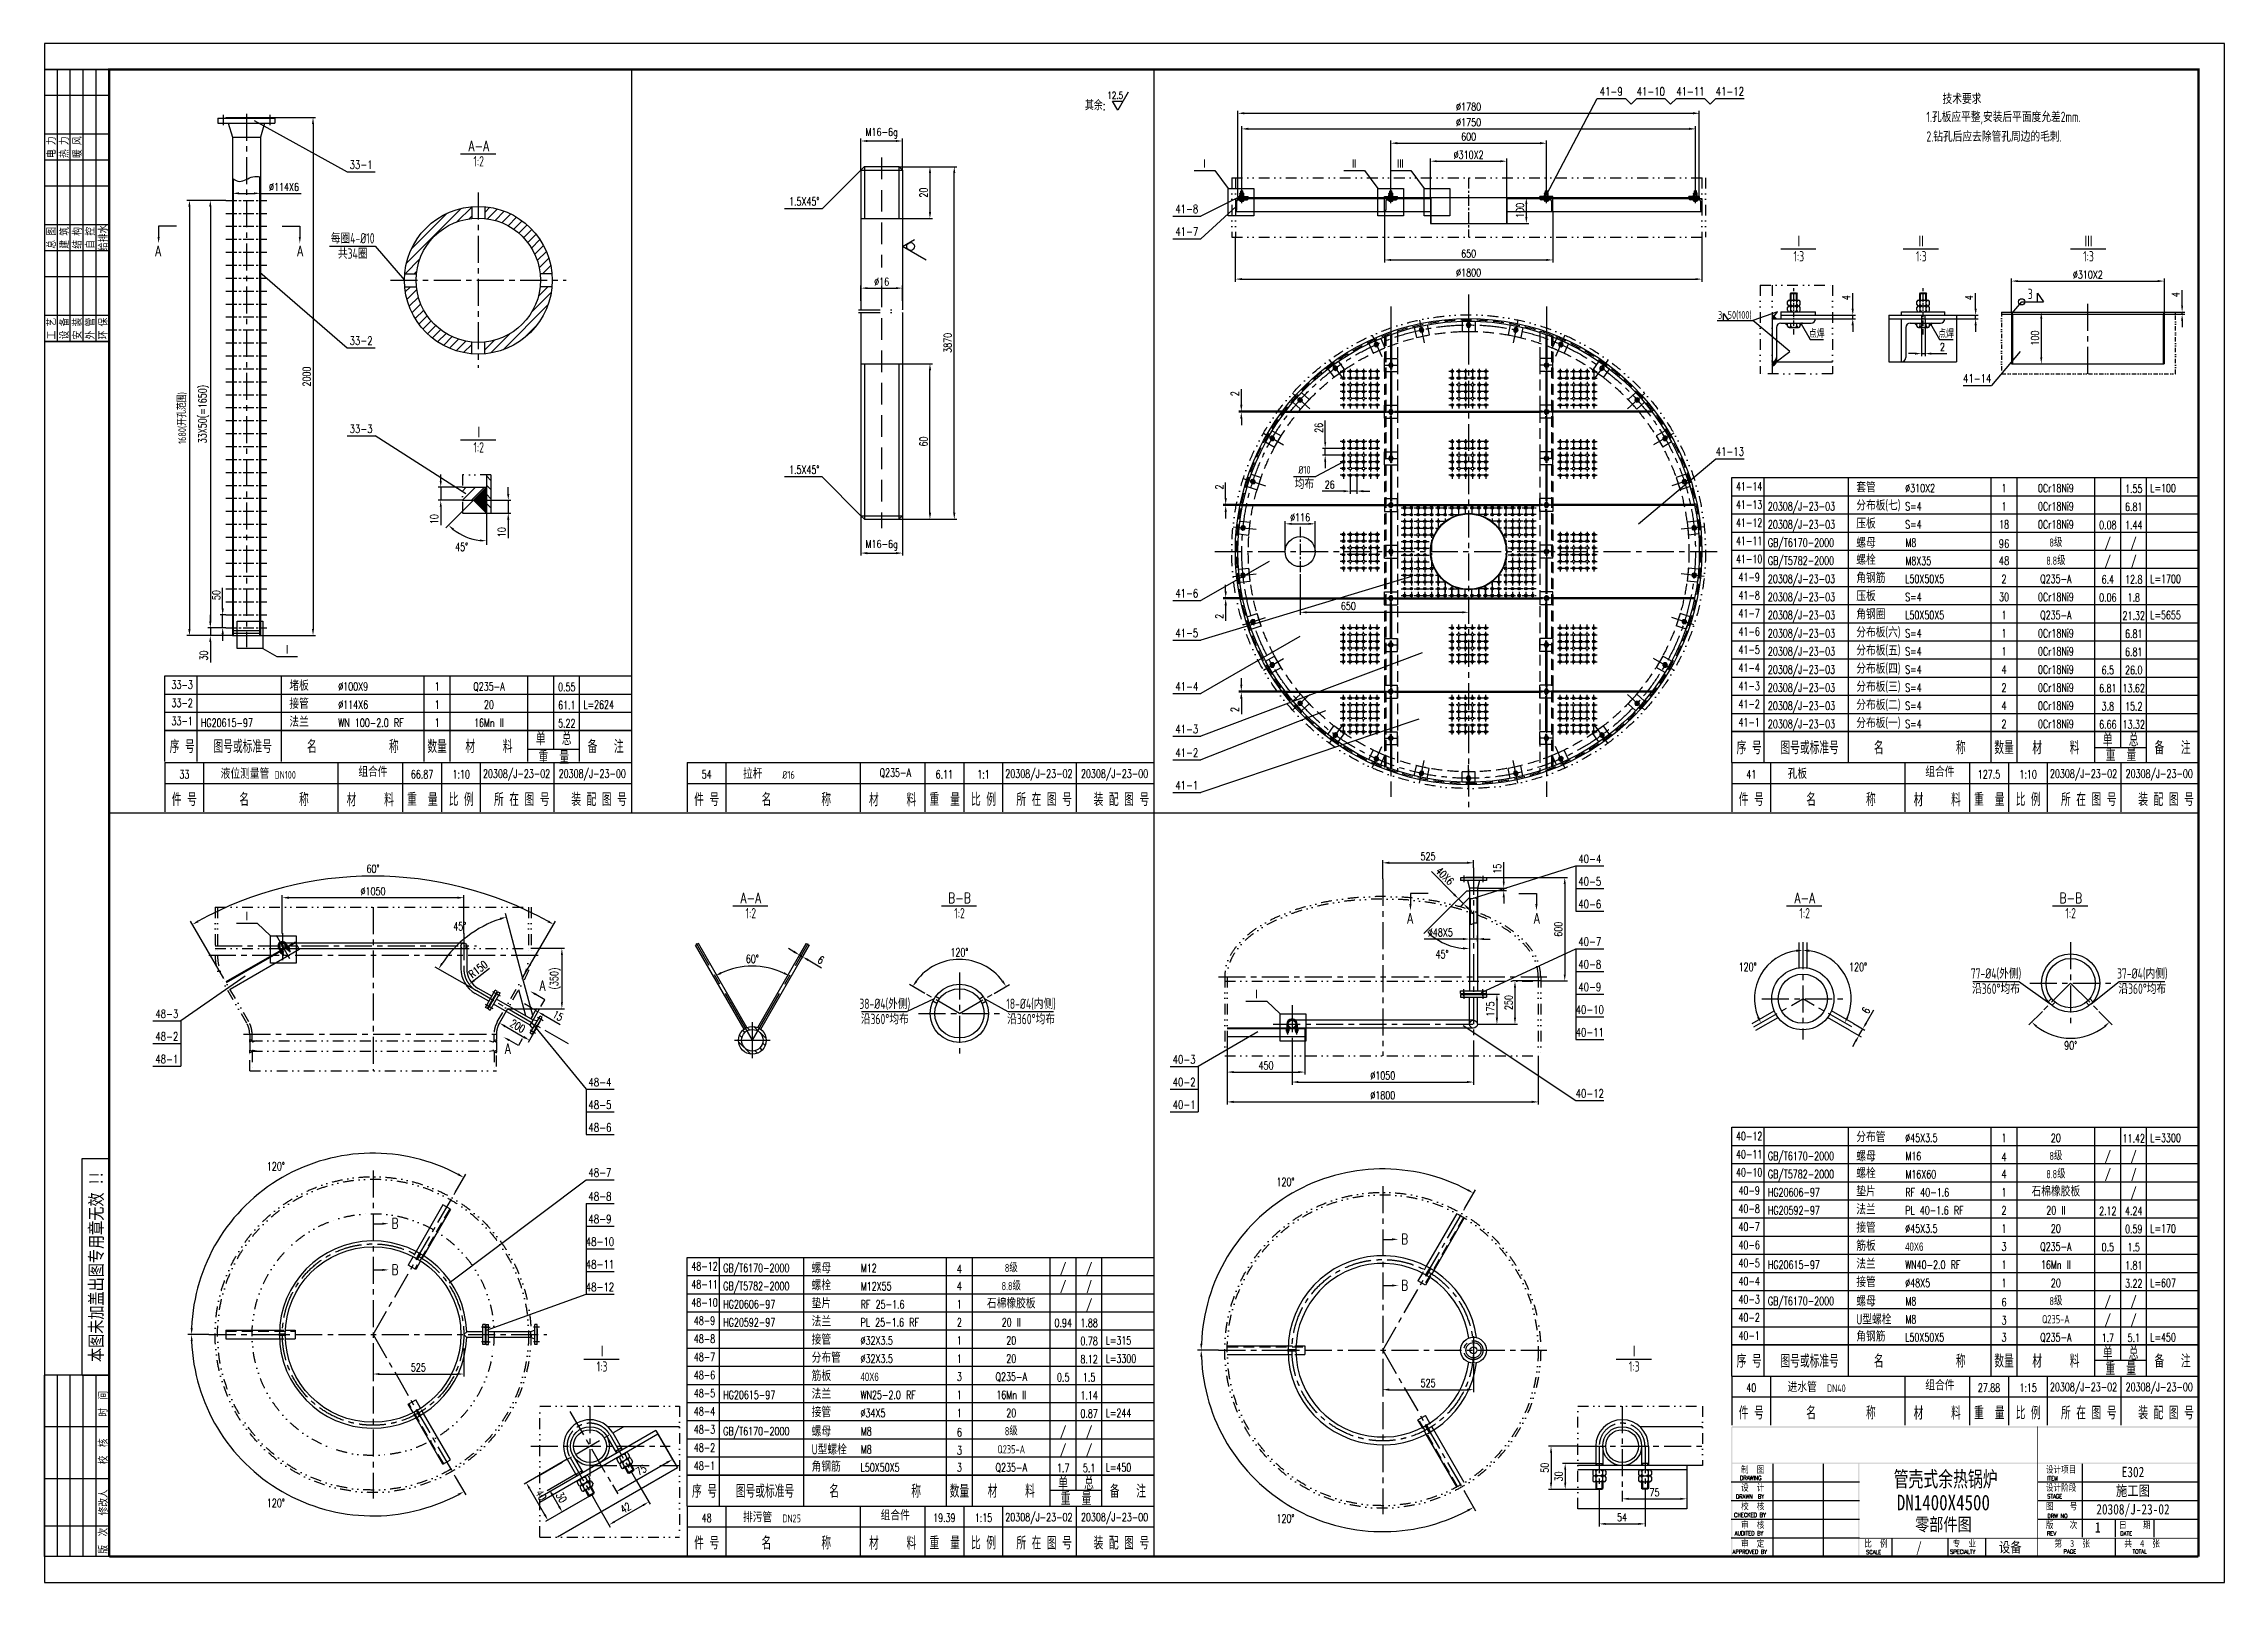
# Model space of a CAD drawing. Extents: x -28112 to -2231, y -2720 to 15724.
# Drawn here: x -14850 to -2231, y -2720 to 6190 of the extents above; entities that cross this region are included whole.
import ezdxf
from ezdxf.enums import TextEntityAlignment as Align

# ---------------------------------------------------------------- set-up
doc = ezdxf.new("R2010")
doc.units = 0
doc.header["$LTSCALE"] = 250
doc.header["$MEASUREMENT"] = 0
for name, pattern in [('CENTER', [2, 1.25, -0.25, 0.25, -0.25]), ('DASHED', [0.75, 0.5, -0.25]), ('DIVIDE', [1.25, 0.5, -0.25, 0, -0.25, 0, -0.25])]:
    doc.linetypes.add(name, pattern=pattern)
doc.layers.get('0').update_dxf_attribs({"linetype": 'CONTINUOUS'})
doc.layers.get('DEFPOINTS').update_dxf_attribs({"linetype": 'CONTINUOUS'})
for name, color, linetype in [('1', 7, 'CONTINUOUS'), ('2', 1, 'CONTINUOUS'), ('3', 7, 'CENTER'), ('4', 2, 'DASHED'), ('6', 2, 'DIVIDE'), ('66666', 1, 'CONTINUOUS')]:
    doc.layers.add(name, color=color, linetype=linetype)
doc.styles.add('HZ', font='isocp.shx', dxfattribs={"width": 0.75, "bigfont": 'hztxt.shx'})
doc.styles.add('HZ1', font='romans.shx', dxfattribs={"width": 0.7, "bigfont": 'hz1.shx'})
doc.styles.add('ROMANC', font='romanc')
doc.styles.get("Standard").update_dxf_attribs({"font": 'txt.shx', "width": 0.75})
doc.styles.add('STYLE1', font='SimSun.ttf', dxfattribs={"width": 0.8})
doc.styles.add('符号', font='gdt.shx', dxfattribs={"width": 0.7})
doc.dimstyles.new('STANDARD$0', dxfattribs={"dimscale": 15, "dimtxt": 3, "dimasz": 2.5, "dimexe": 1, "dimexo": 0, "dimgap": 1, "dimtad": 1, "dimdec": 0, "dimzin": 0, "dimdsep": 46, "dimtxsty": 'Standard', "dimcen": 0.09, "dimclrd": 7, "dimclre": 7, "dimclrt": 7, "dimadec": 0, "dimazin": 0, "dimtfac": 1, "dimtdec": 0, "dimtmove": 0, "dimatfit": 2, "dimfxl": 0, "dimtolj": 1, "dimtzin": 0, "dimarcsym": 0})
doc.dimstyles.new('STANDARD$2', dxfattribs={"dimscale": 15, "dimtxt": 3.2, "dimasz": 2.5, "dimexe": 1.5, "dimexo": 0, "dimgap": 1.2, "dimtad": 2, "dimtih": 1, "dimtoh": 1, "dimdec": 0, "dimzin": 0, "dimdsep": 46, "dimtxsty": 'HZ1', "dimcen": 0, "dimclrd": 7, "dimclre": 7, "dimclrt": 7, "dimadec": 0, "dimazin": 0, "dimtfac": 1.6, "dimtdec": 0, "dimtmove": 0, "dimatfit": 0, "dimfxl": 0, "dimtolj": 1, "dimtzin": 0, "dimarcsym": 0})
doc.dimstyles.new('STANDARD$4', dxfattribs={"dimscale": 15, "dimtxt": 3, "dimasz": 2.5, "dimexe": 1, "dimexo": 0, "dimgap": 1, "dimtad": 1, "dimdec": 0, "dimzin": 0, "dimdsep": 46, "dimtxsty": 'Standard', "dimcen": 0.09, "dimclrd": 7, "dimclre": 7, "dimclrt": 7, "dimadec": 0, "dimazin": 0, "dimtfac": 1, "dimtdec": 0, "dimtmove": 0, "dimatfit": 2, "dimfxl": 0, "dimtolj": 1, "dimtzin": 0, "dimarcsym": 0})
pattern_1 = [(45, (-1441.07, 0), (-26.5165, 26.5165), [])]

msp = doc.modelspace()

# ---------------------------------------------------------------- texts
at = {"layer": '1'}
for s, height, width, p in [('41-9', 48, 0.75, (-5778.8, 5913)), ('41-10', 48, 0.75, (-5549.9, 5913)), ('41-11', 48, 0.75, (-5321, 5913)), ('41-12', 48, 0.75, (-5092.1, 5913)), ('33-1', 48, 0.75, (-13012.9, 5488.7)), ('I', 48, 0.75, (-8133.1, 5495.8)), ('II', 48, 0.75, (-7266.7, 5495.8)), ('III', 48, 0.75, (-6998.6, 5495.8)), ('41-8', 48, 0.75, (-8234.9, 5232.8)), ('41-7', 48, 0.75, (-8234.9, 5101.7)), ('A', 60, 0.75, (-14187.1, 4988.8)), ('A', 60, 0.75, (-13365.7, 4988.8)), ('33-2', 48, 0.75, (-13012.9, 4469.7)), ('41-14', 48, 0.75, (-3660.9, 4251.2)), ('33-3', 48, 0.75, (-13012.9, 3959.5)), ('41-13', 48, 0.75, (-5092.1, 3828)), ('1.55', 48, 0.7, (-2755.1, 3612.8)), ('0.08', 48, 0.7, (-2905.1, 3402.8)), ('6.81', 48, 0.7, (-2755.1, 3507.8)), ('1.44', 48, 0.7, (-2755.1, 3402.8)), ('/', 48, 0.7, (-2905.1, 3297.8)), ('/', 48, 0.7, (-2755.1, 3297.8)), ('/', 48, 0.7, (-2905.1, 3192.8)), ('/', 48, 0.65, (-2755.1, 3192.8)), ('41-6', 48, 0.75, (-8234.9, 3007.4)), ('6.4', 48, 0.7, (-2905.1, 3087.8)), ('12.8', 48, 0.7, (-2755.1, 3087.8)), ('0.06', 48, 0.7, (-2905.1, 2982.8)), ('1.8', 48, 0.7, (-2755.1, 2982.8)), ('41-5', 48, 0.75, (-8234.9, 2777.1)), ('21.32', 48, 0.7, (-2755.1, 2877.8)), ('6.81', 48, 0.7, (-2755.1, 2772.8)), ('I', 48, 0.75, (-13441.4, 2682.8)), ('6.81', 48, 0.7, (-2755.1, 2667.8)), ('6.5', 48, 0.7, (-2905.1, 2562.8)), ('26.0', 48, 0.7, (-2755.1, 2562.8)), ('0.55', 48, 0.7, (-11822.6, 2464.6)), ('41-4', 48, 0.75, (-8234.9, 2467.9)), ('6.81', 48, 0.7, (-2905.1, 2457.8)), ('13.62', 48, 0.7, (-2755.1, 2457.8)), ('5.22', 48, 0.7, (-11822.6, 2254.6)), ('61.1', 48, 0.7, (-11822.6, 2359.6)), ('6.66', 48, 0.7, (-2905.1, 2247.8)), ('3.8', 48, 0.7, (-2905.1, 2352.8)), ('13.32', 48, 0.7, (-2755.1, 2247.8)), ('15.2', 48, 0.7, (-2755.1, 2352.8)), ('41-3', 48, 0.75, (-8234.9, 2221)), ('41-2', 48, 0.75, (-8234.9, 2084.1)), ('66.87', 48, 0.7, (-12660.3, 1959.3)), ('1:10', 48, 0.7, (-12433.6, 1959.3)), ('20308/J-23-02', 48, 0.7, (-12113.1, 1959.3)), ('20308/J-23-00', 48, 0.7, (-11675.1, 1959.3)), ('6.11', 48, 0.7, (-9637.8, 1959.3)), ('1:1', 48, 0.7, (-9411.1, 1959.3)), ('20308/J-23-02', 48, 0.7, (-9090.6, 1959.3)), ('20308/J-23-00', 48, 0.7, (-8652.6, 1959.3)), ('41-1', 48, 0.75, (-8234.9, 1895.5)), ('127.5', 48, 0.7, (-3592.8, 1959.3)), ('1:10', 48, 0.7, (-3366.1, 1959.3)), ('20308/J-23-02', 48, 0.7, (-3045.6, 1959.3)), ('20308/J-23-00', 48, 0.7, (-2607.6, 1959.3)), ('40-4', 48, 0.75, (-5903.1, 1469.7)), ('40-5', 48, 0.75, (-5903.1, 1338.6)), ('I', 48, 0.75, (-13674.9, 1139.3)), ('A', 60, 0.75, (-6943.1, 1125.1)), ('A', 60, 0.75, (-6209.8, 1125.1)), ('40-6', 48, 0.75, (-5903.1, 1207.5)), ('40-7', 48, 0.75, (-5903.1, 989.8)), ('A', 60, 0.75, (-11963.3, 735.9)), ('40-8', 48, 0.75, (-5903.1, 858.7)), ('I', 48, 0.75, (-7832.3, 686.3)), ('40-9', 48, 0.75, (-5903.1, 727.6)), ('48-3', 48, 0.75, (-14137.2, 572.3)), ('40-10', 48, 0.75, (-5903.1, 596.5)), ('48-2', 48, 0.75, (-14137.2, 441.2)), ('A', 60, 0.75, (-12163.4, 370.5)), ('40-11', 48, 0.75, (-5903.1, 465.4)), ('48-1', 48, 0.75, (-14137.2, 310.1)), ('40-3', 48, 0.75, (-8250.5, 308.1)), ('48-4', 48, 0.75, (-11630.6, 176.6)), ('40-2', 48, 0.75, (-8250.5, 177)), ('40-12', 48, 0.75, (-5903.1, 111.2)), ('48-5', 48, 0.75, (-11630.6, 45.5)), ('40-1', 48, 0.75, (-8250.5, 45.9)), ('48-6', 48, 0.75, (-11630.6, -85.6)), ('11.42', 48, 0.7, (-2755.1, -148.8)), ('/', 48, 0.7, (-2905.1, -253.8)), ('/', 48, 0.7, (-2755.1, -253.8)), ('48-7', 48, 0.75, (-11630.6, -347)), ('/', 48, 0.7, (-2905.1, -358.8)), ('/', 48, 0.65, (-2755.1, -358.8)), ('48-8', 48, 0.75, (-11630.6, -484.9)), ('/', 48, 0.7, (-2755.1, -463.8)), ('B', 60, 0.75, (-12816.4, -641)), ('48-9', 48, 0.75, (-11630.6, -616.1)), ('2.12', 48, 0.7, (-2905.1, -568.8)), ('4.24', 48, 0.7, (-2755.1, -568.8)), ('48-10', 48, 0.75, (-11630.6, -747.2)), ('B', 60, 0.75, (-6973.8, -731.6)), ('0.5', 48, 0.7, (-2905.1, -778.8)), ('0.59', 48, 0.7, (-2755.1, -673.8)), ('1.5', 48, 0.7, (-2755.1, -778.8)), ('B', 60, 0.75, (-12816.4, -908.4)), ('48-11', 48, 0.75, (-11630.6, -878.3)), ('/', 48, 0.7, (-8950.1, -902.2)), ('/', 48, 0.7, (-8800.1, -902.2)), ('1.81', 48, 0.7, (-2755.1, -883.8)), ('48-12', 48, 0.75, (-11630.6, -1009.4)), ('/', 48, 0.7, (-8950.1, -1007.2)), ('/', 48, 0.65, (-8800.1, -1007.2)), ('B', 60, 0.75, (-6973.8, -999)), ('3.22', 48, 0.7, (-2755.1, -988.8)), ('/', 48, 0.7, (-8800.1, -1112.2)), ('/', 48, 0.7, (-2905.1, -1093.8)), ('/', 48, 0.7, (-2755.1, -1093.8)), ('0.94', 48, 0.7, (-8950.1, -1217.2)), ('1.88', 48, 0.7, (-8800.1, -1217.2)), ('/', 48, 0.7, (-2905.1, -1198.8)), ('/', 48, 0.7, (-2755.1, -1198.8)), ('0.78', 48, 0.7, (-8800.1, -1322.2)), ('1.7', 48, 0.7, (-2905.1, -1303.8)), ('5.1', 48, 0.7, (-2755.1, -1303.8)), ('0.5', 48, 0.7, (-8950.1, -1532.2)), ('8.12', 48, 0.7, (-8800.1, -1427.2)), ('1.5', 48, 0.7, (-8800.1, -1532.2)), ('1.14', 48, 0.7, (-8800.1, -1637.2)), ('27.88', 48, 0.7, (-3592.8, -1592.3)), ('1:15', 48, 0.7, (-3366.1, -1592.3)), ('20308/J-23-02', 48, 0.7, (-3045.6, -1592.3)), ('20308/J-23-00', 48, 0.7, (-2607.6, -1592.3)), ('0.87', 48, 0.7, (-8800.1, -1742.2)), ('/', 48, 0.7, (-8950.1, -1847.2)), ('/', 48, 0.7, (-8800.1, -1847.2)), ('/', 48, 0.7, (-8950.1, -1952.2)), ('/', 48, 0.7, (-8800.1, -1952.2)), ('1.7', 48, 0.7, (-8950.1, -2057.2)), ('5.1', 48, 0.7, (-8800.1, -2057.2)), ('19.39', 48, 0.7, (-9637.8, -2345.7)), ('1:15', 48, 0.7, (-9411.1, -2345.7)), ('20308/J-23-02', 48, 0.7, (-9090.6, -2345.7)), ('20308/J-23-00', 48, 0.7, (-8652.6, -2345.7))]:
    msp.add_text(s, height=height, dxfattribs=dict(at, width=width)).set_placement(p, align=Align.MIDDLE)
at = {"layer": '1', "style": 'HZ1', "width": 0.75}
msp.add_text('其余:', height=52.8, dxfattribs=at).set_placement((-8704.2, 5804.8), align=Align.RIGHT)
at = {"layer": '1'}
for s, height, style, width, p in [('12.5', 40.8, 'HZ1', 0.75, (-8649.1, 5870.1)), ('1:2', 60, 'HZ', 0.75, (-12332.3, 5478.6)), ('1.5X45%%d', 48, 'HZ1', 0.7, (-10448.8, 5252)), ('每圈4-%%C10', 60, 'HZ', 0.75, (-13061.7, 5032.9)), ('共34圈', 60, 'HZ', 0.75, (-13061.7, 4944.4)), ('1:3', 60, 'HZ', 0.75, (-4693.2, 4928.6)), ('1:3', 60, 'HZ', 0.75, (-3984.6, 4928.6)), ('1:3', 60, 'HZ', 0.75, (-3016.8, 4928.6)), ('3', 60, 'HZ', 0.75, (-3354.1, 4710.5)), ('3', 45, 'HZ', 0.75, (-5148.7, 4596.2)), ('50(100)', 45, 'HZ', 0.75, (-5035.5, 4596.2)), ('点焊', 45, 'HZ', 0.75, (-4589.8, 4487)), ('点焊', 45, 'HZ', 0.75, (-3841.2, 4487)), ('1:2', 60, 'HZ', 0.75, (-12332.3, 3822.1)), ('1.5X45%%d', 48, 'HZ1', 0.7, (-10448.8, 3698.8)), ('均布', 60, 'HZ', 0.75, (-7553.9, 3611.5)), ('%%C10', 45, 'HZ', 0.75, (-7553.9, 3699.9)), ('96', 48, 'HZ1', 0.75, (-3505.7, 3270.4)), ('8级', 48, 'HZ', 0.75, (-3205.7, 3276.8)), ('48', 48, 'HZ1', 0.75, (-3505.7, 3171.8)), ('8.8级', 48, 'HZ', 0.75, (-3205.7, 3171.8)), ('组合件', 60, 'HZ', 0.75, (-12944.4, 1944.2)), ('组合件', 60, 'HZ', 0.75, (-3876.9, 1944.2)), ('1:2', 60, 'HZ', 0.75, (-10757.8, 1124.8)), ('1:2', 60, 'HZ', 0.75, (-9550.2, 1124.8)), ('1:2', 60, 'HZ', 0.75, (-4659.3, 1124.8)), ('1:2', 60, 'HZ', 0.75, (-3120, 1124.8)), ('77-%%C4(外侧)', 60, 'HZ', 0.75, (-3552.3, 776.1)), ('37-%%C4(内侧)', 60, 'HZ', 0.75, (-2705.8, 776.1)), ('38-%%C4(外侧)', 60, 'HZ', 0.75, (-9982.6, 600.7)), ('18-%%C4(内侧)', 60, 'HZ', 0.75, (-9136, 600.7)), ('沿360%%D均布', 60, 'HZ', 0.75, (-3552.3, 687.7)), ('沿360%%D均布', 60, 'HZ', 0.75, (-2705.8, 687.7)), ('沿360%%D均布', 60, 'HZ', 0.75, (-9982.6, 512.2)), ('沿360%%D均布', 60, 'HZ', 0.75, (-9136, 512.2)), ('4', 48, 'HZ1', 0.75, (-3505.7, -281.3)), ('8级', 48, 'HZ', 0.75, (-3205.7, -274.9)), ('4', 48, 'HZ1', 0.75, (-3505.7, -379.9)), ('8.8级', 48, 'HZ', 0.75, (-3205.7, -379.9)), ('石棉橡胶板', 60, 'HZ', 0.75, (-3205.7, -484.9)), ('4', 48, 'HZ1', 0.75, (-9550.7, -929.6)), ('8级', 48, 'HZ', 0.75, (-9250.7, -923.2)), ('4', 48, 'HZ1', 0.75, (-9550.7, -1028.2)), ('8.8级', 48, 'HZ', 0.75, (-9250.7, -1028.2)), ('石棉橡胶板', 60, 'HZ', 0.75, (-9250.7, -1133.2)), ('6', 48, 'HZ1', 0.75, (-3505.7, -1121.3)), ('8级', 48, 'HZ', 0.75, (-3205.7, -1114.9)), ('3', 48, 'HZ1', 0.75, (-3505.7, -1226.3)), ('Q235-A', 48, 'HZ', 0.75, (-3205.7, -1219.9)), ('1:3', 60, 'HZ', 0.75, (-11618.6, -1499.4)), ('1:3', 60, 'HZ', 0.75, (-5645.6, -1499.4)), ('组合件', 60, 'HZ', 0.75, (-3876.9, -1607.4)), ('6', 48, 'HZ1', 0.75, (-9550.7, -1874.6)), ('8级', 48, 'HZ', 0.75, (-9250.7, -1868.2)), ('3', 48, 'HZ1', 0.75, (-9550.7, -1979.6)), ('Q235-A', 48, 'HZ', 0.75, (-9250.7, -1973.2)), (' 管壳式余热锅炉', 90, 'STYLE1', 0.7, (-3865, -2166.4)), ('E302', 60, 'STYLE1', 0.8, (-2759.7, -2110.4)), ('DN1400X4500', 90, 'STYLE1', 0.8, (-3856.7, -2302.4)), ('20308/J-23-02', 60, 'STYLE1', 0.8, (-2759.7, -2326.4)), ('施工图', 60, 'STYLE1', 0.8, (-2759.7, -2218.7)), ('组合件', 60, 'HZ', 0.75, (-9921.9, -2360.8)), ('零部件图', 75, 'STYLE1', 0.8, (-3856.7, -2421.2)), ('1', 60, 'STYLE1', 0.8, (-2963.1, -2431.3)), ('/', 60, 'STYLE1', 0.8, (-3998.2, -2546.3)), ('设备', 60, 'STYLE1', 0.8, (-3469.6, -2546.3))]:
    msp.add_text(s, height=height, dxfattribs=dict(at, style=style, width=width)).set_placement(p, align=Align.CENTER)
for s, height, style, width, p in [('技术要求', 60, 'HZ', 0.75, (-3861.7, 5840.3)), ('1.孔板应平整,安装后平面度允差2mm.', 60, 'HZ', 0.75, (-3954.9, 5735.7)), ('2.钻孔后应去除管孔周边的毛刺.', 60, 'HZ', 0.75, (-3954.9, 5622)), ('套管', 60, 'HZ', 0.75, (-4360.7, 3591.8)), ('分布板(七)', 60, 'HZ', 0.75, (-4360.7, 3486.8)), ('压板', 60, 'HZ', 0.75, (-4360.7, 3381.8)), ('螺母 ', 60, 'HZ', 0.75, (-4360.7, 3270.4)), ('螺栓', 60, 'HZ', 0.75, (-4360.7, 3171.8)), ('角钢筋', 60, 'HZ', 0.75, (-4360.7, 3066.8)), ('压板', 60, 'HZ', 0.75, (-4360.7, 2961.8)), ('角钢圈', 60, 'HZ', 0.75, (-4360.7, 2856.8)), ('分布板(六)', 60, 'HZ', 0.75, (-4360.7, 2751.8)), ('分布板(五)', 60, 'HZ', 0.75, (-4360.7, 2646.8)), ('分布板(四)', 60, 'HZ', 0.75, (-4360.7, 2541.8)), ('接管', 60, 'HZ', 0.75, (-13428.2, 2338.5)), ('堵板', 60, 'HZ', 0.75, (-13428.2, 2443.5)), ('分布板(三)', 60, 'HZ', 0.75, (-4360.7, 2436.8)), ('分布板(二)', 60, 'HZ', 0.75, (-4360.7, 2331.8)), ('法兰', 60, 'HZ', 0.75, (-13428.2, 2233.5)), ('分布板(一)', 60, 'HZ', 0.75, (-4360.7, 2226.8)), ('液位测量管', 60, 'HZ', 0.75, (-13825.5, 1933.3)), ('DN100', 45, 'HZ', 0.75, (-13513.7, 1933.3)), ('拉杆', 60, 'HZ', 0.75, (-10803, 1933.3)), ('%%C16', 45, 'HZ', 0.75, (-10575.4, 1933.3)), ('孔板', 60, 'HZ', 0.75, (-4758, 1933.3)), ('分布管', 60, 'HZ', 0.75, (-4360.7, -169.9)), ('螺母 ', 60, 'HZ', 0.75, (-4360.7, -281.3)), ('螺栓', 60, 'HZ', 0.75, (-4360.7, -379.9)), ('垫片', 60, 'HZ', 0.75, (-4360.7, -484.9)), ('接管', 60, 'HZ', 0.75, (-4360.7, -694.9)), ('法兰', 60, 'HZ', 0.75, (-4360.7, -589.9)), ('筋板', 60, 'HZ', 0.75, (-4360.7, -799.9)), ('40X6', 48, '符号', 0.7, (-4077.7, -799.9)), ('螺母 ', 60, 'HZ', 0.75, (-10405.7, -929.6)), ('法兰', 60, 'HZ', 0.75, (-4360.7, -904.9)), ('螺栓', 60, 'HZ', 0.75, (-10405.7, -1028.2)), ('接管', 60, 'HZ', 0.75, (-4360.7, -1009.9)), ('垫片', 60, 'HZ', 0.75, (-10405.7, -1133.2)), ('螺母 ', 60, 'HZ', 0.75, (-4360.7, -1121.3)), ('法兰', 60, 'HZ', 0.75, (-10405.7, -1238.2)), ('角钢筋', 60, 'HZ', 0.75, (-4360.7, -1324.9)), ('U型螺栓', 60, 'HZ', 0.75, (-4360.7, -1226.3)), ('接管', 60, 'HZ', 0.75, (-10405.7, -1343.2)), ('分布管', 60, 'HZ', 0.75, (-10405.7, -1448.2)), ('筋板', 60, 'HZ', 0.75, (-10405.7, -1553.2)), ('40X6', 48, '符号', 0.7, (-10122.7, -1553.2)), ('法兰', 60, 'HZ', 0.75, (-10405.7, -1658.2)), ('进水管', 60, 'HZ', 0.75, (-4758, -1618.3)), ('DN40', 45, 'HZ', 0.75, (-4530.4, -1618.3)), ('接管', 60, 'HZ', 0.75, (-10405.7, -1763.2)), ('螺母 ', 60, 'HZ', 0.75, (-10405.7, -1874.6)), ('角钢筋', 60, 'HZ', 0.75, (-10405.7, -2078.2)), ('U型螺栓', 60, 'HZ', 0.75, (-10405.7, -1979.6)), ('排污管', 60, 'HZ', 0.75, (-10803, -2371.7)), ('DN25', 45, 'HZ', 0.75, (-10575.4, -2371.7))]:
    msp.add_text(s, height=height, dxfattribs=dict(at, style=style, width=width)).set_placement(p)
for s, height, width, p in [('A-A', 60, 0.75, (-12332.3, 5567)), ('I', 60, 0.75, (-4693.2, 5017.1)), ('II', 60, 0.75, (-3984.6, 5017.1)), ('III', 60, 0.75, (-3016.8, 5017.1)), ('I', 60, 0.75, (-12332.3, 3910.6)), ('41-14', 48, 0.7, (-4980.8, 3601.8)), ('41-13', 48, 0.7, (-4980.8, 3496.8)), ('1', 48, 0.7, (-3505.7, 3591.8)), ('1', 48, 0.7, (-3505.7, 3486.8)), ('0Cr18Ni9', 48, 0.7, (-3205.7, 3591.8)), ('0Cr18Ni9', 48, 0.7, (-3205.7, 3486.8)), ('41-12', 48, 0.7, (-4980.8, 3391.8)), ('18', 48, 0.7, (-3505.7, 3381.8)), ('0Cr18Ni9', 48, 0.7, (-3205.7, 3381.8)), ('41-11', 48, 0.7, (-4980.8, 3286.8)), ('41-10', 48, 0.7, (-4980.8, 3181.8)), ('41-9', 48, 0.7, (-4980.8, 3076.8)), ('2', 48, 0.7, (-3505.7, 3066.8)), ('Q235-A', 48, 0.7, (-3205.7, 3066.8)), ('41-8', 48, 0.7, (-4980.8, 2971.8)), ('41-7', 48, 0.7, (-4980.8, 2866.8)), ('30', 48, 0.7, (-3505.7, 2961.8)), ('1', 48, 0.7, (-3505.7, 2856.8)), ('0Cr18Ni9', 48, 0.7, (-3205.7, 2961.8)), ('Q235-A', 48, 0.7, (-3205.7, 2856.8)), ('41-6', 48, 0.7, (-4980.8, 2761.8)), ('1', 48, 0.7, (-3505.7, 2751.8)), ('0Cr18Ni9', 48, 0.7, (-3205.7, 2751.8)), ('41-5', 48, 0.7, (-4980.8, 2656.8)), ('1', 48, 0.7, (-3505.7, 2646.8)), ('0Cr18Ni9', 48, 0.7, (-3205.7, 2646.8)), ('41-4', 48, 0.7, (-4980.8, 2551.8)), ('4', 48, 0.7, (-3505.7, 2541.8)), ('0Cr18Ni9', 48, 0.7, (-3205.7, 2541.8)), ('33-3', 48, 0.7, (-14048.3, 2453.6)), ('1', 48, 0.7, (-12573.2, 2443.5)), ('Q235-A', 48, 0.7, (-12273.2, 2443.5)), ('41-3', 48, 0.7, (-4980.8, 2446.8)), ('2', 48, 0.7, (-3505.7, 2436.8)), ('0Cr18Ni9', 48, 0.7, (-3205.7, 2436.8)), ('33-2', 48, 0.7, (-14048.3, 2348.6)), ('33-1', 48, 0.7, (-14048.3, 2243.6)), ('1', 48, 0.7, (-12573.2, 2338.5)), ('1', 48, 0.7, (-12573.2, 2233.5)), ('16Mn II', 48, 0.7, (-12273.2, 2233.5)), ('20', 48, 0.7, (-12273.2, 2338.5)), ('41-2', 48, 0.7, (-4980.8, 2341.8)), ('41-1', 48, 0.7, (-4980.8, 2236.8)), ('4', 48, 0.7, (-3505.7, 2331.8)), ('2', 48, 0.7, (-3505.7, 2226.8)), ('0Cr18Ni9', 48, 0.7, (-3205.7, 2331.8)), ('0Cr18Ni9', 48, 0.7, (-3205.7, 2226.8)), ('33', 48, 0.7, (-14035.7, 1934.5)), ('54', 48, 0.7, (-11013.2, 1934.5)), ('Q235-A', 48, 0.7, (-9921.9, 1944.2)), ('41', 48, 0.7, (-4968.2, 1934.5)), ('A-A', 60, 0.75, (-10757.8, 1213.2)), ('B-B', 60, 0.75, (-9550.2, 1213.2)), ('A-A', 60, 0.75, (-4659.3, 1213.2)), ('B-B', 60, 0.75, (-3120, 1213.2)), ('40-12', 48, 0.7, (-4980.8, -159.8)), ('1', 48, 0.7, (-3505.7, -169.9)), ('20', 48, 0.7, (-3205.7, -169.9)), ('40-11', 48, 0.7, (-4980.8, -264.8)), ('40-10', 48, 0.7, (-4980.8, -369.8)), ('40-9', 48, 0.7, (-4980.8, -474.8)), ('1', 48, 0.7, (-3505.7, -484.9)), ('40-8', 48, 0.7, (-4980.8, -579.8)), ('2', 48, 0.7, (-3505.7, -589.9)), ('20 II', 48, 0.7, (-3205.7, -589.9)), ('40-7', 48, 0.7, (-4980.8, -684.8)), ('40-6', 48, 0.7, (-4980.8, -789.8)), ('3', 48, 0.7, (-3505.7, -799.9)), ('1', 48, 0.7, (-3505.7, -694.9)), ('Q235-A', 48, 0.7, (-3205.7, -799.9)), ('20', 48, 0.7, (-3205.7, -694.9)), ('48-12', 48, 0.7, (-11025.8, -913.2)), ('40-5', 48, 0.7, (-4980.8, -894.8)), ('1', 48, 0.7, (-3505.7, -904.9)), ('16Mn II', 48, 0.7, (-3205.7, -904.9)), ('48-11', 48, 0.7, (-11025.8, -1018.2)), ('40-4', 48, 0.7, (-4980.8, -999.8)), ('1', 48, 0.7, (-3505.7, -1009.9)), ('20', 48, 0.7, (-3205.7, -1009.9)), ('48-10', 48, 0.7, (-11025.8, -1123.2)), ('1', 48, 0.7, (-9550.7, -1133.2)), ('40-3', 48, 0.7, (-4980.8, -1104.8)), ('48-9', 48, 0.7, (-11025.8, -1228.2)), ('2', 48, 0.7, (-9550.7, -1238.2)), ('20 II', 48, 0.7, (-9250.7, -1238.2)), ('40-2', 48, 0.7, (-4980.8, -1209.8)), ('I', 60, 0.75, (-11618.6, -1410.9)), ('48-8', 48, 0.7, (-11025.8, -1333.2)), ('1', 48, 0.7, (-9550.7, -1343.2)), ('20', 48, 0.7, (-9250.7, -1343.2)), ('I', 60, 0.75, (-5645.6, -1410.9)), ('40-1', 48, 0.7, (-4980.8, -1314.8)), ('3', 48, 0.7, (-3505.7, -1324.9)), ('Q235-A', 48, 0.7, (-3205.7, -1324.9)), ('48-7', 48, 0.7, (-11025.8, -1438.2)), ('48-6', 48, 0.7, (-11025.8, -1543.2)), ('3', 48, 0.7, (-9550.7, -1553.2)), ('1', 48, 0.7, (-9550.7, -1448.2)), ('Q235-A', 48, 0.7, (-9250.7, -1553.2)), ('20', 48, 0.7, (-9250.7, -1448.2)), ('48-5', 48, 0.7, (-11025.8, -1648.2)), ('1', 48, 0.7, (-9550.7, -1658.2)), ('16Mn II', 48, 0.7, (-9250.7, -1658.2)), ('40', 48, 0.7, (-4968.2, -1617.1)), ('48-4', 48, 0.7, (-11025.8, -1753.2)), ('1', 48, 0.7, (-9550.7, -1763.2)), ('20', 48, 0.7, (-9250.7, -1763.2)), ('48-3', 48, 0.7, (-11025.8, -1858.2)), ('48-2', 48, 0.7, (-11025.8, -1963.2)), ('48-1', 48, 0.7, (-11025.8, -2068.2)), ('3', 48, 0.7, (-9550.7, -2078.2)), ('Q235-A', 48, 0.7, (-9250.7, -2078.2)), ('48', 48, 0.7, (-11013.2, -2370.5))]:
    msp.add_text(s, height=height, dxfattribs=dict(at, width=width)).set_placement(p, align=Align.CENTER)
at = {"layer": '1', "width": 0.7}
for s, p in [('20308/J-23-03', (-4872.3, 3486.8)), ('%%C310X2', (-4077.7, 3591.8)), ('S=4', (-4077.7, 3486.8)), ('L=100', (-2659.3, 3591.8)), ('20308/J-23-03', (-4872.3, 3381.8)), ('S=4', (-4077.7, 3381.8)), ('GB/T6170-2000', (-4872.3, 3276.8)), ('M8', (-4076.7, 3275.9)), ('GB/T5782-2000', (-4872.3, 3171.8)), ('M8X35', (-4076.7, 3170.9)), ('20308/J-23-03', (-4872.3, 3066.8)), ('L50X50X5', (-4077.7, 3066.8)), ('L=1700', (-2659.3, 3066.8)), ('20308/J-23-03', (-4872.3, 2961.8)), ('20308/J-23-03', (-4872.3, 2856.8)), ('S=4', (-4077.7, 2961.8)), ('L50X50X5', (-4077.7, 2856.8)), ('L=5655', (-2659.3, 2856.8)), ('20308/J-23-03', (-4872.3, 2751.8)), ('S=4', (-4077.7, 2751.8)), ('20308/J-23-03', (-4872.3, 2646.8)), ('S=4', (-4077.7, 2646.8)), ('20308/J-23-03', (-4872.3, 2541.8)), ('S=4', (-4077.7, 2541.8)), ('%%c100X9', (-13145.2, 2443.5)), ('20308/J-23-03', (-4872.3, 2436.8)), ('S=4', (-4077.7, 2436.8)), ('HG20615-97', (-13939.8, 2233.5)), ('WN 100-2.0 RF', (-13145.2, 2233.5)), ('%%c114X6', (-13145.2, 2338.5)), ('L=2624', (-11726.8, 2338.5)), ('20308/J-23-03', (-4872.3, 2331.8)), ('20308/J-23-03', (-4872.3, 2226.8)), ('S=4', (-4077.7, 2331.8)), ('S=4', (-4077.7, 2226.8)), ('%%c45X3.5', (-4077.7, -169.9)), ('L=3300', (-2659.3, -169.9)), ('GB/T6170-2000', (-4872.3, -274.9)), ('M16', (-4076.7, -275.7)), ('GB/T5782-2000', (-4872.3, -379.9)), ('M16X60', (-4076.7, -380.7)), ('HG20606-97', (-4872.3, -484.9)), ('RF 40-1.6', (-4076.7, -485.7)), ('HG20592-97', (-4872.3, -589.9)), ('PL 40-1.6 RF', (-4077.7, -589.9)), ('%%c45X3.5', (-4077.7, -694.9)), ('L=170', (-2659.3, -694.9)), ('GB/T6170-2000', (-10917.3, -923.2)), ('M12', (-10121.7, -924.1)), ('HG20615-97', (-4872.3, -904.9)), ('WN40-2.0 RF', (-4077.7, -904.9)), ('GB/T5782-2000', (-10917.3, -1028.2)), ('M12X55', (-10121.7, -1029.1)), ('%%c48X5', (-4077.7, -1009.9)), ('L=607', (-2659.3, -1009.9)), ('HG20606-97', (-10917.3, -1133.2)), ('RF 25-1.6', (-10121.7, -1134.1)), ('GB/T6170-2000', (-4872.3, -1114.9)), ('M8', (-4076.7, -1115.7)), ('HG20592-97', (-10917.3, -1238.2)), ('PL 25-1.6 RF', (-10122.7, -1238.2)), ('M8', (-4076.7, -1220.7)), ('%%c32X3.5', (-10122.7, -1343.2)), ('L=315', (-8704.3, -1343.2)), ('L50X50X5', (-4077.7, -1324.9)), ('L=450', (-2659.3, -1324.9)), ('%%c32X3.5', (-10122.7, -1448.2)), ('L=3300', (-8704.3, -1448.2)), ('HG20615-97', (-10917.3, -1658.2)), ('WN25-2.0 RF', (-10122.7, -1658.2)), ('%%c34X5', (-10122.7, -1763.2)), ('L=244', (-8704.3, -1763.2)), ('GB/T6170-2000', (-10917.3, -1868.2)), ('M8', (-10121.7, -1869.1)), ('M8', (-10121.7, -1974.1)), ('L50X50X5', (-10122.7, -2078.2)), ('L=450', (-8704.3, -2078.2))]:
    msp.add_text(s, height=48, dxfattribs=at).set_placement(p)
at = {"layer": '1', "style": 'HZ', "width": 0.75}
for s, p in [('序 号', (-14048.3, 2123.6)), ('图号或标准号', (-13698.2, 2123.6)), ('名             称', (-13060.7, 2123.6)), ('数量', (-12573.2, 2123.6)), ('材     料', (-12273.2, 2123.6)), ('单', (-11973.2, 2168.6)), ('总', (-11823.2, 2168.6)), ('备   注', (-11598.2, 2123.6)), ('序 号', (-4980.8, 2116.8)), ('图号或标准号', (-4630.7, 2116.8)), ('名             称', (-3993.2, 2116.8)), ('数量', (-3505.7, 2116.8)), ('材     料', (-3205.7, 2116.8)), ('单', (-2905.7, 2161.8)), ('总', (-2755.7, 2161.8)), ('备   注', (-2530.7, 2116.8)), ('重  量', (-11898.2, 2060.2)), ('重  量', (-2829, 2076.1)), ('件 号', (-14035.7, 1816.8)), ('名         称', (-13516.8, 1816.8)), ('材     料', (-12959.9, 1815.5)), ('重  量', (-12658.6, 1816.8)), ('比 例', (-12433.6, 1816.8)), ('所 在 图 号', (-12083, 1816.8)), ('装 配 图 号', (-11635.7, 1816.8)), ('件 号', (-11013.2, 1816.8)), ('名         称', (-10494.3, 1816.8)), ('材     料', (-9937.4, 1815.5)), ('重  量', (-9636.1, 1816.8)), ('比 例', (-9411.1, 1816.8)), ('所 在 图 号', (-9060.5, 1816.8)), ('装 配 图 号', (-8613.2, 1816.8)), ('件 号', (-4968.2, 1816.8)), ('名         称', (-4449.3, 1816.8)), ('材     料', (-3892.4, 1815.5)), ('重  量', (-3591.1, 1816.8)), ('比 例', (-3366.1, 1816.8)), ('所 在 图 号', (-3015.5, 1816.8)), ('装 配 图 号', (-2568.2, 1816.8)), ('单', (-2905.7, -1389.8)), ('总', (-2755.7, -1389.8)), ('序 号', (-4980.8, -1434.8)), ('图号或标准号', (-4630.7, -1434.8)), ('名             称', (-3993.2, -1434.8)), ('数量', (-3505.7, -1434.8)), ('材     料', (-3205.7, -1434.8)), ('重  量', (-2830.7, -1478.4)), ('备   注', (-2530.7, -1434.8)), ('件 号', (-4968.2, -1734.8)), ('名         称', (-4449.3, -1734.8)), ('材     料', (-3892.4, -1736.1)), ('重  量', (-3591.1, -1734.8)), ('比 例', (-3366.1, -1734.8)), ('所 在 图 号', (-3015.5, -1734.8)), ('装 配 图 号', (-2568.2, -1734.8)), ('单', (-8950.7, -2143.2)), ('总', (-8800.7, -2143.2)), ('序 号', (-11025.8, -2188.2)), ('图号或标准号', (-10675.7, -2188.2)), ('名             称', (-10038.2, -2188.2)), ('数量', (-9550.7, -2188.2)), ('材     料', (-9250.7, -2188.2)), ('重  量', (-8875.7, -2231.7)), ('备   注', (-8575.7, -2188.2)), ('件 号', (-11013.2, -2488.2)), ('名         称', (-10494.3, -2488.2)), ('材     料', (-9937.4, -2489.5)), ('重  量', (-9636.1, -2488.2)), ('比 例', (-9411.1, -2488.2)), ('所 在 图 号', (-9060.5, -2488.2)), ('装 配 图 号', (-8613.2, -2488.2))]:
    msp.add_text(s, height=75, dxfattribs=at).set_placement(p, align=Align.MIDDLE)
at = {"layer": '6', "color": 7, "linetype": 'Continuous', "style": 'STYLE1', "width": 0.8}
for s, p in [('制  图', (-5027.5, -2085.4)), ('设  计', (-5027.5, -2190)), ('设计项目', (-3263.7, -2085.5)), ('设计阶段', (-3263.7, -2190.1)), ('校  核', (-5027.5, -2298)), ('图    号', (-3263.7, -2298.1)), ('审  核', (-5027.5, -2406)), ('版    次', (-3263.7, -2406.1)), ('日    期', (-2839.7, -2406.1)), ('审  定', (-5027.5, -2514)), ('比  例', (-4314.5, -2514)), ('专  业', (-3802.8, -2514)), ('第  3  张', (-3214, -2514)), ('共  4  张', (-2809.4, -2514))]:
    msp.add_text(s, height=39.27, dxfattribs=at).set_placement(p)
at = {"layer": '66666', "color": 7, "style": 'ROMANC', "width": 0.9}
for s, p in [('DRAWING', (-5034.1, -2127.2)), ('ITEM', (-3256, -2128.9)), ('DRAWN  BY', (-5058, -2234.7)), ('STAGE', (-3256, -2233.5)), ('CHECKED BY', (-5068.3, -2341.2)), ('DRW NO', (-3254.6, -2346.9)), ('AUDITED BY', (-5064.9, -2447.7)), ('REV', (-3257.3, -2448.2)), ('DATE', (-2833.3, -2448.2)), ('APPROVED BY', (-5076.8, -2554.6)), ('SCALE', (-4304.1, -2556.7)), ('SPECIALTY', (-3817.7, -2554.6)), ('PAGE', (-3161.2, -2553.1)), ('TOTAL', (-2761.9, -2553.1))]:
    msp.add_text(s, height=24, dxfattribs=at).set_placement(p)

# ---------------------------------------------------------------- blocks, each defined once
blk = doc.blocks.new('*D7')
at = {"color": 7, "linetype": 'ByBlock'}
for p, q in [((17455, 11031), (17629, 11031)), ((17614, 10168), (17614, 10993)), ((17435, 10131), (17629, 10131))]:
    blk.add_line(p, q, dxfattribs=at)
for points in [[(17608, 10993), (17621, 10993), (17614, 11031)], [(17608, 10168), (17621, 10168), (17614, 10131)]]:
    blk.add_solid(points, dxfattribs=at)
at = {"layer": 'DEFPOINTS', "color": 0, "linetype": 'ByBlock'}
for p in [(17455, 11031), (17614, 11031), (17435, 10131)]:
    blk.add_point(p, dxfattribs=at)
at = {"color": 7, "linetype": 'ByBlock', "insert": (17577, 10581), "char_height": 45, "attachment_point": 5, "rotation": 90}
blk.add_mtext('\\A1;60', dxfattribs=at)
blk = doc.blocks.new('*D183')
at = {"color": 7, "linetype": 'ByBlock'}
for p, q in [((-8460, 5477), (-8124, 5477)), ((-8139, 3474), (-8139, 5440)), ((-8460, 3436), (-8124, 3436))]:
    blk.add_line(p, q, dxfattribs=at)
for points in [[(-8146, 5440), (-8133, 5440), (-8139, 5477)], [(-8146, 3474), (-8133, 3474), (-8139, 3436)]]:
    blk.add_solid(points, dxfattribs=at)
at = {"layer": 'DEFPOINTS', "color": 0, "linetype": 'ByBlock'}
for p in [(-8460, 5477), (-8139, 5477), (-8460, 3436)]:
    blk.add_point(p, dxfattribs=at)
at = {"color": 7, "linetype": 'ByBlock', "insert": (-8177, 4457), "char_height": 45, "attachment_point": 5, "rotation": 90}
blk.add_mtext('\\A1;3870', dxfattribs=at)
blk = doc.blocks.new('*D176')
at = {"color": 7, "linetype": 'ByBlock'}
for p, q in [((-11429, 5455), (-11147, 5455)), ((-11162, 5418), (-11162, 2493)), ((-11467, 2455), (-11147, 2455))]:
    blk.add_line(p, q, dxfattribs=at)
for points in [[(-11168, 5418), (-11156, 5418), (-11162, 5455)], [(-11168, 2493), (-11156, 2493), (-11162, 2455)]]:
    blk.add_solid(points, dxfattribs=at)
at = {"layer": 'DEFPOINTS', "color": 0, "linetype": 'ByBlock'}
for p in [(-11429, 5455), (-11467, 2455), (-11162, 2455)]:
    blk.add_point(p, dxfattribs=at)
at = {"color": 7, "linetype": 'ByBlock', "insert": (-11199, 3955), "char_height": 45, "attachment_point": 5, "rotation": 90}
blk.add_mtext('\\A1;2000', dxfattribs=at)
blk = doc.blocks.new('*D220')
at = {"color": 7, "linetype": 'ByBlock'}
for p, q in [((-13795, 5282), (-14021, 5282)), ((-14006, 5245), (-14006, 2800)), ((-13758, 2762), (-14021, 2762))]:
    blk.add_line(p, q, dxfattribs=at)
for points in [[(-14013, 5245), (-14000, 5245), (-14006, 5282)], [(-14013, 2800), (-14000, 2800), (-14006, 2762)]]:
    blk.add_solid(points, dxfattribs=at)
at = {"layer": 'DEFPOINTS', "color": 0, "linetype": 'ByBlock'}
for p in [(-13795, 5282), (-14006, 2762), (-13758, 2762)]:
    blk.add_point(p, dxfattribs=at)
at = {"color": 7, "linetype": 'ByBlock', "insert": (-14046, 4022), "char_height": 45, "attachment_point": 5, "rotation": 90, "style": 'HZ'}
blk.add_mtext('\\A1;1680(开孔范围)', dxfattribs=at)
blk = doc.blocks.new('*D177')
at = {"color": 7, "linetype": 'ByBlock'}
for p, q in [((-15012, 5659), (-15117, 5659)), ((-15102, 5622), (-15102, 3222)), ((-15012, 3184), (-15117, 3184))]:
    blk.add_line(p, q, dxfattribs=at)
for points in [[(-15109, 5622), (-15096, 5622), (-15102, 5659)], [(-15109, 3222), (-15096, 3222), (-15102, 3184)]]:
    blk.add_solid(points, dxfattribs=at)
at = {"layer": 'DEFPOINTS', "color": 0, "linetype": 'ByBlock'}
for p in [(-15012, 5659), (-15102, 3184), (-15012, 3184)]:
    blk.add_point(p, dxfattribs=at)
at = {"color": 7, "linetype": 'ByBlock', "insert": (-15140, 4422), "char_height": 45, "attachment_point": 5, "rotation": 90}
blk.add_mtext('\\A1;33X50(=1650)', dxfattribs=at)
blk = doc.blocks.new('TJ5')
for p, q in [((0, 0), (0, 2500)), ((0, 2000), (7000, 2000)), ((1165, 0), (1165, 2500)), ((3000, 0), (3000, 2500)), ((5000, 0), (5000, 2500)), ((7000, 0), (7000, 2500)), ((7000, 0), (7000, 2500)), ((0, 1500), (7000, 1500)), ((0, 1000), (7000, 1000)), ((0, 500), (7000, 500))]:
    blk.add_line(p, q)
at = {"layer": '6', "color": 7, "linetype": 'Continuous'}
for p, q in [((0, 2500), (7000, 2500)), ((0, 0), (7000, 0))]:
    blk.add_line(p, q, dxfattribs=at)
at = {"style": 'STYLE1', "width": 0.8}
for s, p in [('版  次', (610, 250)), ('修改人', (2090, 244)), ('校  核', (4058, 250)), ('时  间', (5892, 250))]:
    blk.add_text(s, height=300, dxfattribs=at).set_placement(p, align=Align.MIDDLE)
blk = doc.blocks.new('TJ2')
blk.add_line((-8366, 1037), (0, 1037))
at = {"layer": '6', "color": 7, "linetype": 'Continuous'}
for p, q in [((-8366, 1037), (-8366, 0)), ((0, 1037), (0, 0)), ((-8366, 0), (0, 0))]:
    blk.add_line(p, q, dxfattribs=at)
at = {"style": 'STYLE1', "width": 0.8}
blk.add_text('本图未加盖出图专用章无效 !!', height=500, dxfattribs=at).set_placement((-4179, 514), align=Align.MIDDLE)
blk = doc.blocks.new('*D178')
at = {"color": 7, "linetype": 'ByBlock'}
for p, q in [((-15012, 3184), (-15117, 3184)), ((-15102, 3222), (-15102, 3259)), ((-15102, 3184), (-15102, 3139)), ((-14975, 3139), (-15117, 3139)), ((-15102, 3102), (-15102, 2983))]:
    blk.add_line(p, q, dxfattribs=at)
for points in [[(-15109, 3222), (-15096, 3222), (-15102, 3184)], [(-15109, 3102), (-15096, 3102), (-15102, 3139)]]:
    blk.add_solid(points, dxfattribs=at)
at = {"layer": 'DEFPOINTS', "color": 0, "linetype": 'ByBlock'}
for p in [(-15012, 3184), (-15102, 3139), (-14975, 3139)]:
    blk.add_point(p, dxfattribs=at)
at = {"color": 7, "linetype": 'ByBlock', "insert": (-15140, 3024), "char_height": 45, "attachment_point": 5, "rotation": 90}
blk.add_mtext('\\A1;30', dxfattribs=at)
blk = doc.blocks.new('*D179')
at = {"color": 7, "linetype": 'ByBlock'}
for p, q in [((-15031, 3297), (-15031, 3415)), ((-15012, 3259), (-15046, 3259)), ((-15012, 3184), (-15046, 3184)), ((-15031, 3184), (-15031, 3259)), ((-15031, 3147), (-15031, 3109))]:
    blk.add_line(p, q, dxfattribs=at)
for points in [[(-15037, 3297), (-15024, 3297), (-15031, 3259)], [(-15037, 3147), (-15024, 3147), (-15031, 3184)]]:
    blk.add_solid(points, dxfattribs=at)
at = {"layer": 'DEFPOINTS', "color": 0, "linetype": 'ByBlock'}
for p in [(-15031, 3259), (-15012, 3259), (-15012, 3184)]:
    blk.add_point(p, dxfattribs=at)
at = {"color": 7, "linetype": 'ByBlock', "insert": (-15068, 3374), "char_height": 45, "attachment_point": 5, "rotation": 90}
blk.add_mtext('\\A1;50', dxfattribs=at)
blk = doc.blocks.new('*D6')
at = {"color": 7, "linetype": 'ByBlock'}
for p, q in [((17215, 10151), (17215, 9920)), ((17455, 10151), (17455, 9920)), ((17252, 9935), (17417, 9935))]:
    blk.add_line(p, q, dxfattribs=at)
for points in [[(17252, 9941), (17252, 9928), (17215, 9935)], [(17417, 9941), (17417, 9928), (17455, 9935)]]:
    blk.add_solid(points, dxfattribs=at)
at = {"layer": 'DEFPOINTS', "color": 0, "linetype": 'ByBlock'}
for p in [(17215, 10151), (17455, 10151), (17455, 9935)]:
    blk.add_point(p, dxfattribs=at)
at = {"color": 7, "linetype": 'ByBlock', "insert": (17335, 9980), "char_height": 45, "attachment_point": 5}
blk.add_mtext('\\A1;M16-6g', dxfattribs=at)
blk = doc.blocks.new('*D629')
at = {"color": 7, "linetype": 'ByBlock'}
for p, q in [((-13758, 5412), (-13758, 5308)), ((-13720, 5323), (-13633, 5323)), ((-13596, 5412), (-13596, 5308)), ((-13596, 5323), (-13360, 5323))]:
    blk.add_line(p, q, dxfattribs=at)
for points in [[(-13720, 5329), (-13720, 5317), (-13758, 5323)], [(-13633, 5329), (-13633, 5317), (-13596, 5323)]]:
    blk.add_solid(points, dxfattribs=at)
at = {"layer": 'DEFPOINTS', "color": 0, "linetype": 'ByBlock'}
for p in [(-13758, 5412), (-13596, 5412), (-13596, 5323)]:
    blk.add_point(p, dxfattribs=at)
at = {"color": 7, "linetype": 'ByBlock', "insert": (-13459, 5360), "char_height": 45, "attachment_point": 5}
blk.add_mtext('\\A1;∅114X6', dxfattribs=at)
blk = doc.blocks.new('TJ4')
for p, q in [((-2000, -10500), (-2000, 0)), ((-1500, -10500), (-1500, 0)), ((-1000, -10500), (-1000, 0)), ((-500, -10500), (-500, 0)), ((0, -1000), (-2500, -1000)), ((0, -2500), (-2500, -2500)), ((0, -3500), (-2500, -3500)), ((0, -4500), (-2500, -4500)), ((0, -6000), (-2500, -6000)), ((0, -7000), (-2500, -7000)), ((0, -8000), (-2500, -8000)), ((0, -9500), (-2500, -9500))]:
    blk.add_line(p, q)
at = {"const_width": 60}
for points in [[(0, 0), (-2500, 0)], [(0, -10500), (-2500, -10500)]]:
    blk.add_lwpolyline(points, dxfattribs=at)
at = {"style": 'STYLE1', "width": 0.8}
for s, p in [('电 力', (-2250, -3000)), ('热 力', (-1750, -3000)), ('暖 风', (-1250, -3000)), ('总 图', (-2250, -6500)), ('建 筑', (-1750, -6500)), ('结 构', (-1250, -6500)), ('自 控', (-750, -6500)), ('给排水', (-250, -6500)), ('工 艺', (-2250, -10000)), ('设 备', (-1750, -10000)), ('安 装', (-1250, -10000)), ('外 管', (-750, -10000)), ('环 保', (-250, -10000))]:
    blk.add_text(s, height=300, rotation=90, dxfattribs=at).set_placement(p, align=Align.MIDDLE)
blk = doc.blocks.new('*D5')
at = {"color": 7, "linetype": 'ByBlock'}
for p, q in [((17215, 11396), (17215, 11484)), ((17455, 11396), (17455, 11484)), ((17252, 11469), (17417, 11469))]:
    blk.add_line(p, q, dxfattribs=at)
for points in [[(17252, 11475), (17252, 11463), (17215, 11469)], [(17417, 11475), (17417, 11463), (17455, 11469)]]:
    blk.add_solid(points, dxfattribs=at)
at = {"layer": 'DEFPOINTS', "color": 0, "linetype": 'ByBlock'}
for p in [(17215, 11396), (17455, 11469), (17455, 11396)]:
    blk.add_point(p, dxfattribs=at)
at = {"color": 7, "linetype": 'ByBlock', "insert": (17335, 11506), "char_height": 45, "attachment_point": 5}
blk.add_mtext('\\A1;∅16', dxfattribs=at)
blk = doc.blocks.new('*D9')
at = {"color": 7, "linetype": 'ByBlock'}
for p, q in [((17435, 12172), (17629, 12172)), ((17614, 12135), (17614, 11910)), ((17455, 11872), (17629, 11872))]:
    blk.add_line(p, q, dxfattribs=at)
for points in [[(17608, 12135), (17621, 12135), (17614, 12172)], [(17608, 11910), (17621, 11910), (17614, 11872)]]:
    blk.add_solid(points, dxfattribs=at)
at = {"layer": 'DEFPOINTS', "color": 0, "linetype": 'ByBlock'}
for p in [(17435, 12172), (17455, 11872), (17614, 11872)]:
    blk.add_point(p, dxfattribs=at)
at = {"color": 7, "linetype": 'ByBlock', "insert": (17577, 12022), "char_height": 45, "attachment_point": 5, "rotation": 90}
blk.add_mtext('\\A1;20', dxfattribs=at)
blk = doc.blocks.new('*D8')
at = {"color": 7, "linetype": 'ByBlock'}
for p, q in [((17215, 12152), (17215, 12336)), ((17252, 12321), (17417, 12321)), ((17455, 12152), (17455, 12336))]:
    blk.add_line(p, q, dxfattribs=at)
for points in [[(17252, 12327), (17252, 12315), (17215, 12321)], [(17417, 12327), (17417, 12315), (17455, 12321)]]:
    blk.add_solid(points, dxfattribs=at)
at = {"layer": 'DEFPOINTS', "color": 0, "linetype": 'ByBlock'}
for p in [(17455, 12321), (17215, 12152), (17455, 12152)]:
    blk.add_point(p, dxfattribs=at)
at = {"color": 7, "linetype": 'ByBlock', "insert": (17335, 12366), "char_height": 45, "attachment_point": 5}
blk.add_mtext('\\A1;M16-6g', dxfattribs=at)
blk = doc.blocks.new('*D172')
at = {"color": 7, "linetype": 'ByBlock'}
for p, q in [((-6379, -1376), (-6502, -1376)), ((-4954, -2198), (-4893, -2305))]:
    blk.add_line(p, q, dxfattribs=at)
blk.add_arc((-5429, -1376), 1050, 182.0461, 297.9539, dxfattribs=at)
for points in [[(-6485, -1413), (-6473, -1413), (-6480, -1376)], [(-4940, -2298), (-4934, -2309), (-4904, -2285)]]:
    blk.add_solid(points, dxfattribs=at)
at = {"layer": 'DEFPOINTS', "color": 0, "linetype": 'ByBlock'}
for p in [(-6379, -1376), (-5429, -1376), (-4479, -1376), (-6234, -2051), (-4954, -2198)]:
    blk.add_point(p, dxfattribs=at)
at = {"color": 7, "linetype": 'ByBlock', "insert": (-5992, -2350), "char_height": 48, "attachment_point": 5, "style": 'HZ1'}
blk.add_mtext('\\A1;120°', dxfattribs=at)
blk = doc.blocks.new('*D169')
at = {"color": 7, "linetype": 'ByBlock'}
for p, q in [((-6948, 24828), (-6948, 24665)), ((-7473, 24711), (-7473, 24665)), ((-7435, 24680), (-6985, 24680))]:
    blk.add_line(p, q, dxfattribs=at)
for points in [[(-7435, 24687), (-7435, 24674), (-7473, 24680)], [(-6985, 24687), (-6985, 24674), (-6948, 24680)]]:
    blk.add_solid(points, dxfattribs=at)
at = {"layer": 'DEFPOINTS', "color": 0, "linetype": 'ByBlock'}
for p in [(-6948, 24828), (-7473, 24711), (-6948, 24680)]:
    blk.add_point(p, dxfattribs=at)
at = {"color": 7, "linetype": 'ByBlock', "insert": (-7210, 24718), "char_height": 45, "attachment_point": 5}
blk.add_mtext('\\A1;525', dxfattribs=at)
blk = doc.blocks.new('*D235')
at = {"color": 7, "linetype": 'ByBlock'}
for p, q in [((-10380, -2007), (-10629, -2151)), ((-10597, -2176), (-10510, -2327)), ((-10250, -2221), (-10504, -2367))]:
    blk.add_line(p, q, dxfattribs=at)
for points in [[(-10592, -2173), (-10603, -2179), (-10616, -2143)], [(-10504, -2324), (-10515, -2330), (-10491, -2360)]]:
    blk.add_solid(points, dxfattribs=at)
at = {"layer": 'DEFPOINTS', "color": 0, "linetype": 'ByBlock'}
for p in [(-10380, -2007), (-10250, -2221), (-10491, -2360)]:
    blk.add_point(p, dxfattribs=at)
at = {"color": 7, "linetype": 'ByBlock', "insert": (-10531, -2215), "char_height": 45, "attachment_point": 5, "rotation": 300}
blk.add_mtext('\\A1;40', dxfattribs=at)
blk = doc.blocks.new('*D238')
at = {"color": 7, "linetype": 'ByBlock'}
for p, q in [((-10330, -2094), (-10496, -2189)), ((-10464, -2214), (-10427, -2279)), ((-10250, -2221), (-10421, -2319))]:
    blk.add_line(p, q, dxfattribs=at)
for points in [[(-10459, -2211), (-10470, -2218), (-10483, -2182)], [(-10421, -2276), (-10432, -2283), (-10408, -2312)]]:
    blk.add_solid(points, dxfattribs=at)
at = {"layer": 'DEFPOINTS', "color": 0, "linetype": 'ByBlock'}
for p in [(-10330, -2094), (-10250, -2221), (-10408, -2312)]:
    blk.add_point(p, dxfattribs=at)
at = {"color": 7, "linetype": 'ByBlock', "insert": (-10413, -2228), "char_height": 45, "attachment_point": 5, "rotation": 300}
blk.add_mtext('\\A1;30', dxfattribs=at)
blk = doc.blocks.new('*D236')
at = {"color": 7, "linetype": 'ByBlock'}
for p, q in [((-9984, -2123), (-9900, -2267)), ((-10213, -2255), (-10130, -2400)), ((-10105, -2368), (-9940, -2273))]:
    blk.add_line(p, q, dxfattribs=at)
for points in [[(-9943, -2268), (-9937, -2278), (-9908, -2254)], [(-10108, -2363), (-10102, -2373), (-10137, -2387)]]:
    blk.add_solid(points, dxfattribs=at)
at = {"layer": 'DEFPOINTS', "color": 0, "linetype": 'ByBlock'}
for p in [(-9984, -2123), (-10213, -2255), (-9908, -2254)]:
    blk.add_point(p, dxfattribs=at)
at = {"color": 7, "linetype": 'ByBlock', "insert": (-10041, -2288), "char_height": 45, "attachment_point": 5, "rotation": 30}
blk.add_mtext('\\A1;42', dxfattribs=at)
blk = doc.blocks.new('*D237')
at = {"color": 7, "linetype": 'ByBlock'}
for p, q in [((-9854, -1862), (-9763, -2021)), ((-10063, -2176), (-9803, -2026)), ((-10118, -2155), (-10087, -2208))]:
    blk.add_line(p, q, dxfattribs=at)
for points in [[(-9806, -2021), (-9800, -2032), (-9770, -2008)], [(-10066, -2171), (-10059, -2182), (-10095, -2195)]]:
    blk.add_solid(points, dxfattribs=at)
at = {"layer": 'DEFPOINTS', "color": 0, "linetype": 'ByBlock'}
for p in [(-9854, -1862), (-9770, -2008), (-10118, -2155)]:
    blk.add_point(p, dxfattribs=at)
at = {"color": 7, "linetype": 'ByBlock', "insert": (-9951, -2069), "char_height": 45, "attachment_point": 5, "rotation": 30}
blk.add_mtext('\\A1;75', dxfattribs=at)
blk = doc.blocks.new('*D165')
at = {"color": 7, "linetype": 'ByBlock'}
for p, q in [((-10925, 11528), (-10925, 11641)), ((-11078, 11491), (-10910, 11491)), ((-10925, 11476), (-10925, 11491)), ((-11123, 11476), (-10910, 11476)), ((-10925, 11438), (-10925, 11401))]:
    blk.add_line(p, q, dxfattribs=at)
for points in [[(-10931, 11528), (-10919, 11528), (-10925, 11491)], [(-10931, 11438), (-10919, 11438), (-10925, 11476)]]:
    blk.add_solid(points, dxfattribs=at)
at = {"layer": 'DEFPOINTS', "color": 0, "linetype": 'ByBlock'}
for p in [(-11078, 11491), (-10925, 11491), (-11123, 11476)]:
    blk.add_point(p, dxfattribs=at)
at = {"color": 7, "linetype": 'ByBlock', "insert": (-10962, 11603), "char_height": 45, "attachment_point": 5, "rotation": 90}
blk.add_mtext('\\A1;15', dxfattribs=at)
blk = doc.blocks.new('*D166')
at = {"color": 7, "linetype": 'ByBlock'}
for p, q in [((-11056, 11553), (-10557, 11553)), ((-10572, 11515), (-10572, 10990)), ((-10711, 10953), (-10557, 10953))]:
    blk.add_line(p, q, dxfattribs=at)
for points in [[(-10578, 11515), (-10566, 11515), (-10572, 11553)], [(-10578, 10990), (-10566, 10990), (-10572, 10953)]]:
    blk.add_solid(points, dxfattribs=at)
at = {"layer": 'DEFPOINTS', "color": 0, "linetype": 'ByBlock'}
for p in [(-11056, 11553), (-10711, 10953), (-10572, 10953)]:
    blk.add_point(p, dxfattribs=at)
at = {"color": 7, "linetype": 'ByBlock', "insert": (-10609, 11253), "char_height": 45, "attachment_point": 5, "rotation": 90}
blk.add_mtext('\\A1;600', dxfattribs=at)
blk = doc.blocks.new('*D162')
at = {"color": 7, "linetype": 'ByBlock'}
for p, q in [((-11213, 11455), (-11344, 11586)), ((-11205, 11411), (-11176, 11439)), ((-11158, 11400), (-11187, 11429)), ((-11176, 11382), (-11148, 11411)), ((-11132, 11374), (-11105, 11347))]:
    blk.add_line(p, q, dxfattribs=at)
for points in [[(-11209, 11460), (-11218, 11451), (-11187, 11429)], [(-11127, 11378), (-11136, 11369), (-11158, 11400)]]:
    blk.add_solid(points, dxfattribs=at)
at = {"layer": 'DEFPOINTS', "color": 0, "linetype": 'ByBlock'}
for p in [(-11205, 11411), (-11187, 11429), (-11176, 11382)]:
    blk.add_point(p, dxfattribs=at)
at = {"color": 7, "linetype": 'ByBlock', "insert": (-11266, 11561), "char_height": 45, "attachment_point": 5, "rotation": 315}
blk.add_mtext('\\A1;40X6', dxfattribs=at)
blk = doc.blocks.new('*D171')
at = {"color": 7, "linetype": 'ByBlock'}
for p, q in [((-4954, -553), (-4893, -447)), ((-6379, -1376), (-6502, -1376))]:
    blk.add_line(p, q, dxfattribs=at)
blk.add_arc((-5429, -1376), 1050, 62.0461, 177.9539, dxfattribs=at)
for points in [[(-4934, -443), (-4940, -453), (-4904, -466)], [(-6473, -1338), (-6485, -1338), (-6480, -1376)]]:
    blk.add_solid(points, dxfattribs=at)
at = {"layer": 'DEFPOINTS', "color": 0, "linetype": 'ByBlock'}
for p in [(-5612, -341), (-4954, -553), (-6379, -1376), (-5429, -1376), (-4479, -1376)]:
    blk.add_point(p, dxfattribs=at)
at = {"color": 7, "linetype": 'ByBlock', "insert": (-5992, -401), "char_height": 48, "attachment_point": 5, "style": 'HZ1'}
blk.add_mtext('\\A1;120°', dxfattribs=at)
blk = doc.blocks.new('*D170')
at = {"color": 7, "linetype": 'ByBlock'}
for p, q in [((-5954, 496), (-5954, 255)), ((-4904, 496), (-4904, 255)), ((-5917, 270), (-4942, 270))]:
    blk.add_line(p, q, dxfattribs=at)
for points in [[(-5917, 277), (-5917, 264), (-5954, 270)], [(-4942, 277), (-4942, 264), (-4904, 270)]]:
    blk.add_solid(points, dxfattribs=at)
at = {"layer": 'DEFPOINTS', "color": 0, "linetype": 'ByBlock'}
for p in [(-5954, 496), (-4904, 496), (-4904, 270)]:
    blk.add_point(p, dxfattribs=at)
at = {"color": 7, "linetype": 'ByBlock', "insert": (-5429, 308), "char_height": 45, "attachment_point": 5}
blk.add_mtext('\\A1;∅1050', dxfattribs=at)
blk = doc.blocks.new('*D164')
at = {"color": 7, "linetype": 'ByBlock'}
for p, q in [((-11160, 11196), (-11385, 11196)), ((-11123, 11216), (-11123, 11181)), ((-11078, 11196), (-11123, 11196)), ((-11078, 11216), (-11078, 11181)), ((-11040, 11196), (-11003, 11196))]:
    blk.add_line(p, q, dxfattribs=at)
for points in [[(-11160, 11202), (-11160, 11190), (-11123, 11196)], [(-11040, 11202), (-11040, 11190), (-11078, 11196)]]:
    blk.add_solid(points, dxfattribs=at)
at = {"layer": 'DEFPOINTS', "color": 0, "linetype": 'ByBlock'}
for p in [(-11123, 11216), (-11123, 11196), (-11078, 11216)]:
    blk.add_point(p, dxfattribs=at)
at = {"color": 7, "linetype": 'ByBlock', "insert": (-11292, 11234), "char_height": 45, "attachment_point": 5}
blk.add_mtext('\\A1;∅48X5', dxfattribs=at)
blk = doc.blocks.new('*D163')
at = {"color": 7, "linetype": 'ByBlock'}
for p, q in [((-11221, 11394), (-11388, 11227)), ((-11123, 11303), (-11123, 11117))]:
    blk.add_line(p, q, dxfattribs=at)
blk.add_arc((-11123, 11492), 353, 231.0953, 263.9047, dxfattribs=at)
for points in [[(-11348, 11213), (-11340, 11223), (-11372, 11243)], [(-11160, 11148), (-11161, 11136), (-11123, 11140)]]:
    blk.add_solid(points, dxfattribs=at)
at = {"layer": 'DEFPOINTS', "color": 0, "linetype": 'ByBlock'}
for p in [(-11123, 11491), (-11221, 11394), (-11140, 11476), (-11123, 11303), (-11299, 11187)]:
    blk.add_point(p, dxfattribs=at)
at = {"color": 7, "linetype": 'ByBlock', "insert": (-11282, 11108), "char_height": 48, "attachment_point": 5, "style": 'HZ1'}
blk.add_mtext('\\A1;45°', dxfattribs=at)
blk = doc.blocks.new('*D167')
at = {"color": 7, "linetype": 'ByBlock'}
for p, q in [((-6329, 423), (-6329, 140)), ((-4529, 423), (-4529, 140)), ((-6292, 155), (-4567, 155))]:
    blk.add_line(p, q, dxfattribs=at)
for points in [[(-6292, 162), (-6292, 149), (-6329, 155)], [(-4567, 162), (-4567, 149), (-4529, 155)]]:
    blk.add_solid(points, dxfattribs=at)
at = {"layer": 'DEFPOINTS', "color": 0, "linetype": 'ByBlock'}
for p in [(-6329, 423), (-4529, 423), (-4529, 155)]:
    blk.add_point(p, dxfattribs=at)
at = {"color": 7, "linetype": 'ByBlock', "insert": (-5429, 193), "char_height": 45, "attachment_point": 5}
blk.add_mtext('\\A1;∅1800', dxfattribs=at)
blk = doc.blocks.new('*D173')
at = {"color": 7, "linetype": 'ByBlock'}
for p, q in [((-6560, 440), (-6560, 220)), ((-6110, 440), (-6110, 220)), ((-6523, 235), (-6148, 235))]:
    blk.add_line(p, q, dxfattribs=at)
for points in [[(-6523, 241), (-6523, 229), (-6560, 235)], [(-6148, 241), (-6148, 229), (-6110, 235)]]:
    blk.add_solid(points, dxfattribs=at)
at = {"layer": 'DEFPOINTS', "color": 0, "linetype": 'ByBlock'}
for p in [(-6560, 440), (-6110, 440), (-6110, 235)]:
    blk.add_point(p, dxfattribs=at)
at = {"color": 7, "linetype": 'ByBlock', "insert": (-6335, 273), "char_height": 45, "attachment_point": 5}
blk.add_mtext('\\A1;450', dxfattribs=at)
blk = doc.blocks.new('*D175')
at = {"color": 7, "linetype": 'ByBlock'}
for p, q in [((-5091, 687), (-4984, 687)), ((-4999, 650), (-4999, 550)), ((-5113, 512), (-4984, 512))]:
    blk.add_line(p, q, dxfattribs=at)
for points in [[(-5006, 650), (-4993, 650), (-4999, 687)], [(-5006, 550), (-4993, 550), (-4999, 512)]]:
    blk.add_solid(points, dxfattribs=at)
at = {"layer": 'DEFPOINTS', "color": 0, "linetype": 'ByBlock'}
for p in [(-5091, 687), (-5113, 512), (-4999, 512)]:
    blk.add_point(p, dxfattribs=at)
at = {"color": 7, "linetype": 'ByBlock', "insert": (-5037, 600), "char_height": 45, "attachment_point": 5, "rotation": 90}
blk.add_mtext('\\A1;175', dxfattribs=at)
blk = doc.blocks.new('*D161')
at = {"color": 7, "linetype": 'ByBlock'}
for p, q in [((-10711, 10953), (-10875, 10953)), ((-10860, 10915), (-10860, 10740)), ((-10959, 10703), (-10845, 10703))]:
    blk.add_line(p, q, dxfattribs=at)
for points in [[(-10866, 10915), (-10854, 10915), (-10860, 10953)], [(-10866, 10740), (-10854, 10740), (-10860, 10703)]]:
    blk.add_solid(points, dxfattribs=at)
at = {"layer": 'DEFPOINTS', "color": 0, "linetype": 'ByBlock'}
for p in [(-10711, 10953), (-10959, 10703), (-10860, 10703)]:
    blk.add_point(p, dxfattribs=at)
at = {"color": 7, "linetype": 'ByBlock', "insert": (-10897, 10828), "char_height": 45, "attachment_point": 5, "rotation": 90}
blk.add_mtext('\\A1;250', dxfattribs=at)
blk = doc.blocks.new('*D168')
at = {"color": 7, "linetype": 'ByBlock'}
for p, q in [((-11625, 11544), (-11625, 11652)), ((-11588, 11637), (-11138, 11637)), ((-11100, 11609), (-11100, 11652))]:
    blk.add_line(p, q, dxfattribs=at)
for points in [[(-11588, 11644), (-11588, 11631), (-11625, 11637)], [(-11138, 11644), (-11138, 11631), (-11100, 11637)]]:
    blk.add_solid(points, dxfattribs=at)
at = {"layer": 'DEFPOINTS', "color": 0, "linetype": 'ByBlock'}
for p in [(-11100, 11637), (-11625, 11544), (-11100, 11609)]:
    blk.add_point(p, dxfattribs=at)
at = {"color": 7, "linetype": 'ByBlock', "insert": (-11363, 11675), "char_height": 45, "attachment_point": 5}
blk.add_mtext('\\A1;525', dxfattribs=at)
blk = doc.blocks.new('*D174')
at = {"color": 7, "linetype": 'ByBlock'}
for p, q in [((-2185, 724), (-2274, 775)), ((-1784, 724), (-1696, 775))]:
    blk.add_line(p, q, dxfattribs=at)
blk.add_arc((-1985, 608), 312, 36.8996, 143.1004, dxfattribs=at)
for points in [[(-2229, 791), (-2239, 798), (-2255, 764)], [(-1730, 798), (-1741, 791), (-1715, 764)]]:
    blk.add_solid(points, dxfattribs=at)
at = {"layer": 'DEFPOINTS', "color": 0, "linetype": 'ByBlock'}
for p in [(-1878, 901), (-2185, 724), (-1784, 724), (-1985, 608), (-1985, 608)]:
    blk.add_point(p, dxfattribs=at)
at = {"color": 7, "linetype": 'ByBlock', "insert": (-1985, 961), "char_height": 48, "attachment_point": 5, "style": 'HZ1'}
blk.add_mtext('\\A1;120°', dxfattribs=at)
blk = doc.blocks.new('*D180')
at = {"color": 7, "linetype": 'ByBlock'}
for p, q in [((-10922, 3546), (-11082, 3386)), ((-10847, 3471), (-10847, 3288))]:
    blk.add_line(p, q, dxfattribs=at)
blk.add_arc((-10847, 3621), 310, 231.9318, 263.0682, dxfattribs=at)
for points in [[(-11042, 3372), (-11034, 3381), (-11066, 3402)], [(-10884, 3319), (-10884, 3307), (-10847, 3311)]]:
    blk.add_solid(points, dxfattribs=at)
at = {"layer": 'DEFPOINTS', "color": 0, "linetype": 'ByBlock'}
for p in [(-10847, 3693), (-10922, 3546), (-10847, 3621), (-10847, 3471), (-11002, 3352)]:
    blk.add_point(p, dxfattribs=at)
at = {"color": 7, "linetype": 'ByBlock', "insert": (-10990, 3276), "char_height": 48, "attachment_point": 5, "style": 'HZ1'}
blk.add_mtext('\\A1;45°', dxfattribs=at)
blk = doc.blocks.new('*D181')
at = {"color": 7, "linetype": 'ByBlock'}
for p, q in [((-11111, 3658), (-11111, 3696)), ((-10986, 3621), (-11126, 3621)), ((-10986, 3546), (-11126, 3546)), ((-11111, 3621), (-11111, 3546)), ((-11111, 3508), (-11111, 3402))]:
    blk.add_line(p, q, dxfattribs=at)
for points in [[(-11117, 3658), (-11105, 3658), (-11111, 3621)], [(-11117, 3508), (-11105, 3508), (-11111, 3546)]]:
    blk.add_solid(points, dxfattribs=at)
at = {"layer": 'DEFPOINTS', "color": 0, "linetype": 'ByBlock'}
for p in [(-11111, 3546), (-10986, 3621), (-10986, 3546)]:
    blk.add_point(p, dxfattribs=at)
at = {"color": 7, "linetype": 'ByBlock', "insert": (-11149, 3436), "char_height": 45, "attachment_point": 5, "rotation": 90}
blk.add_mtext('\\A1;10', dxfattribs=at)
blk = doc.blocks.new('*D182')
at = {"color": 7, "linetype": 'ByBlock'}
for p, q in [((-10922, 3546), (-10705, 3546)), ((-10720, 3583), (-10720, 3621)), ((-10720, 3546), (-10720, 3471)), ((-10847, 3471), (-10705, 3471)), ((-10720, 3433), (-10720, 3327))]:
    blk.add_line(p, q, dxfattribs=at)
for points in [[(-10727, 3583), (-10714, 3583), (-10720, 3546)], [(-10727, 3433), (-10714, 3433), (-10720, 3471)]]:
    blk.add_solid(points, dxfattribs=at)
at = {"layer": 'DEFPOINTS', "color": 0, "linetype": 'ByBlock'}
for p in [(-10922, 3546), (-10847, 3471), (-10720, 3471)]:
    blk.add_point(p, dxfattribs=at)
at = {"color": 7, "linetype": 'ByBlock', "insert": (-10758, 3361), "char_height": 45, "attachment_point": 5, "rotation": 90}
blk.add_mtext('\\A1;10', dxfattribs=at)
blk = doc.blocks.new('*D184')
at = {"color": 7, "linetype": 'ByBlock'}
for p, q in [((-5650, 5286), (-5650, 4990)), ((-4675, 5286), (-4675, 4990)), ((-5613, 5005), (-4713, 5005))]:
    blk.add_line(p, q, dxfattribs=at)
for points in [[(-5613, 5011), (-5613, 4999), (-5650, 5005)], [(-4713, 5011), (-4713, 4999), (-4675, 5005)]]:
    blk.add_solid(points, dxfattribs=at)
at = {"layer": 'DEFPOINTS', "color": 0, "linetype": 'ByBlock'}
for p in [(-5650, 5286), (-4675, 5286), (-4675, 5005)]:
    blk.add_point(p, dxfattribs=at)
at = {"color": 7, "linetype": 'ByBlock', "insert": (-5163, 5042), "char_height": 45, "attachment_point": 5}
blk.add_mtext('\\A1;650', dxfattribs=at)
blk = doc.blocks.new('*D185')
at = {"color": 7, "linetype": 'ByBlock'}
for p, q in [((-5613, 5346), (-5613, 5628)), ((-5575, 5613), (-4750, 5613)), ((-4713, 5346), (-4713, 5628))]:
    blk.add_line(p, q, dxfattribs=at)
for points in [[(-5575, 5620), (-5575, 5607), (-5613, 5613)], [(-4750, 5620), (-4750, 5607), (-4713, 5613)]]:
    blk.add_solid(points, dxfattribs=at)
at = {"layer": 'DEFPOINTS', "color": 0, "linetype": 'ByBlock'}
for p in [(-4713, 5613), (-5613, 5346), (-4713, 5346)]:
    blk.add_point(p, dxfattribs=at)
at = {"color": 7, "linetype": 'ByBlock', "insert": (-5163, 5651), "char_height": 45, "attachment_point": 5}
blk.add_mtext('\\A1;600', dxfattribs=at)
blk = doc.blocks.new('*D186')
at = {"color": 7, "linetype": 'ByBlock'}
for p, q in [((-6513, 5136), (-6513, 4879)), ((-3813, 5136), (-3813, 4879)), ((-6475, 4894), (-3850, 4894))]:
    blk.add_line(p, q, dxfattribs=at)
for points in [[(-6475, 4900), (-6475, 4888), (-6513, 4894)], [(-3850, 4900), (-3850, 4888), (-3813, 4894)]]:
    blk.add_solid(points, dxfattribs=at)
at = {"layer": 'DEFPOINTS', "color": 0, "linetype": 'ByBlock'}
for p in [(-6513, 5136), (-3813, 5136), (-3813, 4894)]:
    blk.add_point(p, dxfattribs=at)
at = {"color": 7, "linetype": 'ByBlock', "insert": (-5163, 4932), "char_height": 45, "attachment_point": 5}
blk.add_mtext('\\A1;∅1800', dxfattribs=at)
blk = doc.blocks.new('*D187')
at = {"color": 7, "linetype": 'ByBlock'}
for p, q in [((-6475, 5346), (-6475, 5711)), ((-6438, 5696), (-3888, 5696)), ((-3850, 5346), (-3850, 5711))]:
    blk.add_line(p, q, dxfattribs=at)
for points in [[(-6438, 5703), (-6438, 5690), (-6475, 5696)], [(-3888, 5703), (-3888, 5690), (-3850, 5696)]]:
    blk.add_solid(points, dxfattribs=at)
at = {"layer": 'DEFPOINTS', "color": 0, "linetype": 'ByBlock'}
for p in [(-3850, 5696), (-6475, 5346), (-3850, 5346)]:
    blk.add_point(p, dxfattribs=at)
at = {"color": 7, "linetype": 'ByBlock', "insert": (-5163, 5734), "char_height": 45, "attachment_point": 5}
blk.add_mtext('\\A1;∅1750', dxfattribs=at)
blk = doc.blocks.new('*D188')
at = {"color": 7, "linetype": 'ByBlock'}
for p, q in [((-6498, 5373), (-6498, 5869)), ((-6460, 5854), (-3865, 5854)), ((-3828, 5373), (-3828, 5869))]:
    blk.add_line(p, q, dxfattribs=at)
for points in [[(-6460, 5861), (-6460, 5848), (-6498, 5854)], [(-3865, 5861), (-3865, 5848), (-3828, 5854)]]:
    blk.add_solid(points, dxfattribs=at)
at = {"layer": 'DEFPOINTS', "color": 0, "linetype": 'ByBlock'}
for p in [(-3828, 5854), (-6498, 5373), (-3828, 5373)]:
    blk.add_point(p, dxfattribs=at)
at = {"color": 7, "linetype": 'ByBlock', "insert": (-5163, 5892), "char_height": 45, "attachment_point": 5}
blk.add_mtext('\\A1;∅1780', dxfattribs=at)
blk = doc.blocks.new('*D189')
at = {"color": 7, "linetype": 'ByBlock'}
for p, q in [((-6825, 5299), (-6825, 5524)), ((-6788, 5509), (-6420, 5509)), ((-6383, 5299), (-6383, 5524))]:
    blk.add_line(p, q, dxfattribs=at)
for points in [[(-6788, 5515), (-6788, 5503), (-6825, 5509)], [(-6420, 5515), (-6420, 5503), (-6383, 5509)]]:
    blk.add_solid(points, dxfattribs=at)
at = {"layer": 'DEFPOINTS', "color": 0, "linetype": 'ByBlock'}
for p in [(-6383, 5509), (-6825, 5299), (-6383, 5299)]:
    blk.add_point(p, dxfattribs=at)
at = {"color": 7, "linetype": 'ByBlock', "insert": (-6604, 5546), "char_height": 45, "attachment_point": 5}
blk.add_mtext('\\A1;∅310X2', dxfattribs=at)
blk = doc.blocks.new('*D190')
at = {"color": 7, "linetype": 'ByBlock'}
for p, q in [((-4942, 5367), (-4814, 5367)), ((-4829, 5329), (-4829, 5254)), ((-4942, 5217), (-4814, 5217))]:
    blk.add_line(p, q, dxfattribs=at)
for points in [[(-4835, 5329), (-4823, 5329), (-4829, 5367)], [(-4835, 5254), (-4823, 5254), (-4829, 5217)]]:
    blk.add_solid(points, dxfattribs=at)
at = {"layer": 'DEFPOINTS', "color": 0, "linetype": 'ByBlock'}
for p in [(-4942, 5367), (-4942, 5217), (-4829, 5217)]:
    blk.add_point(p, dxfattribs=at)
at = {"color": 7, "linetype": 'ByBlock', "insert": (-4866, 5292), "char_height": 45, "attachment_point": 5, "rotation": 90}
blk.add_mtext('\\A1;100', dxfattribs=at)
blk = doc.blocks.new('*D191')
at = {"color": 7, "linetype": 'ByBlock'}
for p, q in [((-6138, 3104), (-6138, 2882)), ((-5163, 2975), (-5163, 2882)), ((-6100, 2897), (-5200, 2897))]:
    blk.add_line(p, q, dxfattribs=at)
for points in [[(-6100, 2903), (-6100, 2891), (-6138, 2897)], [(-5200, 2903), (-5200, 2891), (-5163, 2897)]]:
    blk.add_solid(points, dxfattribs=at)
at = {"layer": 'DEFPOINTS', "color": 0, "linetype": 'ByBlock'}
for p in [(-6138, 3104), (-5163, 2975), (-5163, 2897)]:
    blk.add_point(p, dxfattribs=at)
at = {"color": 7, "linetype": 'ByBlock', "insert": (-5859, 2934), "char_height": 45, "attachment_point": 5}
blk.add_mtext('\\A1;650', dxfattribs=at)
blk = doc.blocks.new('*D192')
at = {"color": 7, "linetype": 'ByBlock'}
for p, q in [((-6225, 3055), (-6225, 3231)), ((-6187, 3216), (-6088, 3216)), ((-6051, 3055), (-6051, 3231))]:
    blk.add_line(p, q, dxfattribs=at)
for points in [[(-6187, 3222), (-6187, 3210), (-6225, 3216)], [(-6088, 3222), (-6088, 3210), (-6051, 3216)]]:
    blk.add_solid(points, dxfattribs=at)
at = {"layer": 'DEFPOINTS', "color": 0, "linetype": 'ByBlock'}
for p in [(-6051, 3216), (-6225, 3055), (-6051, 3055)]:
    blk.add_point(p, dxfattribs=at)
at = {"color": 7, "linetype": 'ByBlock', "insert": (-6138, 3253), "char_height": 45, "attachment_point": 5}
blk.add_mtext('\\A1;∅116', dxfattribs=at)
blk = doc.blocks.new('*D194')
at = {"color": 7, "linetype": 'ByBlock'}
for p, q in [((-3463, 4635), (-3463, 4830)), ((-3426, 4815), (-2616, 4815)), ((-2578, 4635), (-2578, 4830))]:
    blk.add_line(p, q, dxfattribs=at)
for points in [[(-3426, 4821), (-3426, 4809), (-3463, 4815)], [(-2616, 4821), (-2616, 4809), (-2578, 4815)]]:
    blk.add_solid(points, dxfattribs=at)
at = {"layer": 'DEFPOINTS', "color": 0, "linetype": 'ByBlock'}
for p in [(-2578, 4815), (-3463, 4635), (-2578, 4635)]:
    blk.add_point(p, dxfattribs=at)
at = {"color": 7, "linetype": 'ByBlock', "insert": (-3021, 4852), "char_height": 45, "attachment_point": 5}
blk.add_mtext('\\A1;∅310X2', dxfattribs=at)
blk = doc.blocks.new('*D193')
at = {"color": 7, "linetype": 'ByBlock'}
for p, q in [((-9466, 22016), (-9284, 22016)), ((-9299, 21979), (-9299, 21754)), ((-9466, 21716), (-9284, 21716))]:
    blk.add_line(p, q, dxfattribs=at)
for points in [[(-9305, 21979), (-9293, 21979), (-9299, 22016)], [(-9305, 21754), (-9293, 21754), (-9299, 21716)]]:
    blk.add_solid(points, dxfattribs=at)
at = {"layer": 'DEFPOINTS', "color": 0, "linetype": 'ByBlock'}
for p in [(-9466, 22016), (-9466, 21716), (-9299, 21716)]:
    blk.add_point(p, dxfattribs=at)
at = {"color": 7, "linetype": 'ByBlock', "insert": (-9336, 21866), "char_height": 45, "attachment_point": 5, "rotation": 90}
blk.add_mtext('\\A1;100', dxfattribs=at)
blk = doc.blocks.new('*D195')
at = {"color": 7, "linetype": 'ByBlock'}
for p, q in [((-8484, 22054), (-8484, 22144)), ((-8523, 22016), (-8469, 22016)), ((-8523, 22004), (-8469, 22004)), ((-8484, 22004), (-8484, 22016)), ((-8484, 21967), (-8484, 21929))]:
    blk.add_line(p, q, dxfattribs=at)
for points in [[(-8490, 22054), (-8478, 22054), (-8484, 22016)], [(-8490, 21967), (-8478, 21967), (-8484, 22004)]]:
    blk.add_solid(points, dxfattribs=at)
at = {"layer": 'DEFPOINTS', "color": 0, "linetype": 'ByBlock'}
for p in [(-8523, 22016), (-8523, 22004), (-8484, 22016)]:
    blk.add_point(p, dxfattribs=at)
at = {"color": 7, "linetype": 'ByBlock', "insert": (-8522, 22117), "char_height": 45, "attachment_point": 5, "rotation": 90}
blk.add_mtext('\\A1;4', dxfattribs=at)
blk = doc.blocks.new('*D196')
at = {"color": 7, "linetype": 'ByBlock'}
for p, q in [((-2542, 4597), (-2542, 4380)), ((-2522, 4597), (-2522, 4380)), ((-2580, 4395), (-2617, 4395)), ((-2542, 4395), (-2522, 4395)), ((-2485, 4395), (-2395, 4395))]:
    blk.add_line(p, q, dxfattribs=at)
for points in [[(-2580, 4401), (-2580, 4389), (-2542, 4395)], [(-2485, 4401), (-2485, 4389), (-2522, 4395)]]:
    blk.add_solid(points, dxfattribs=at)
at = {"layer": 'DEFPOINTS', "color": 0, "linetype": 'ByBlock'}
for p in [(-2542, 4597), (-2522, 4597), (-2522, 4395)]:
    blk.add_point(p, dxfattribs=at)
at = {"color": 7, "linetype": 'ByBlock', "insert": (-2421, 4433), "char_height": 45, "attachment_point": 5}
blk.add_mtext('\\A1;2', dxfattribs=at)
blk = doc.blocks.new('*D197')
at = {"color": 7, "linetype": 'ByBlock'}
for p, q in [((-2872, 4974), (-2872, 5064)), ((-2989, 4936), (-2857, 4936)), ((-2872, 4916), (-2872, 4936)), ((-2989, 4916), (-2857, 4916)), ((-2872, 4879), (-2872, 4841))]:
    blk.add_line(p, q, dxfattribs=at)
for points in [[(-2879, 4974), (-2866, 4974), (-2872, 4936)], [(-2879, 4879), (-2866, 4879), (-2872, 4916)]]:
    blk.add_solid(points, dxfattribs=at)
at = {"layer": 'DEFPOINTS', "color": 0, "linetype": 'ByBlock'}
for p in [(-2989, 4936), (-2872, 4936), (-2989, 4916)]:
    blk.add_point(p, dxfattribs=at)
at = {"color": 7, "linetype": 'ByBlock', "insert": (-2910, 5038), "char_height": 45, "attachment_point": 5, "rotation": 90}
blk.add_mtext('\\A1;4', dxfattribs=at)
blk = doc.blocks.new('*D198')
at = {"color": 7, "linetype": 'ByBlock'}
for p, q in [((-2229, 4974), (-2229, 5064)), ((-2340, 4936), (-2214, 4936)), ((-2229, 4916), (-2229, 4936)), ((-2340, 4916), (-2214, 4916)), ((-2229, 4879), (-2229, 4841))]:
    blk.add_line(p, q, dxfattribs=at)
for points in [[(-2235, 4974), (-2223, 4974), (-2229, 4936)], [(-2235, 4879), (-2223, 4879), (-2229, 4916)]]:
    blk.add_solid(points, dxfattribs=at)
at = {"layer": 'DEFPOINTS', "color": 0, "linetype": 'ByBlock'}
for p in [(-2340, 4936), (-2229, 4936), (-2340, 4916)]:
    blk.add_point(p, dxfattribs=at)
at = {"color": 7, "linetype": 'ByBlock', "insert": (-2267, 5038), "char_height": 45, "attachment_point": 5, "rotation": 90}
blk.add_mtext('\\A1;4', dxfattribs=at)
blk = doc.blocks.new('*D199')
at = {"color": 7, "linetype": 'ByBlock'}
for p, q in [((-5993, 3884), (-5993, 4008)), ((-5907, 3846), (-6008, 3846)), ((-5907, 3807), (-6008, 3807)), ((-5993, 3807), (-5993, 3846)), ((-5993, 3770), (-5993, 3732))]:
    blk.add_line(p, q, dxfattribs=at)
for points in [[(-5999, 3884), (-5987, 3884), (-5993, 3846)], [(-5999, 3770), (-5987, 3770), (-5993, 3807)]]:
    blk.add_solid(points, dxfattribs=at)
at = {"layer": 'DEFPOINTS', "color": 0, "linetype": 'ByBlock'}
for p in [(-5993, 3846), (-5907, 3846), (-5907, 3807)]:
    blk.add_point(p, dxfattribs=at)
at = {"color": 7, "linetype": 'ByBlock', "insert": (-6030, 3965), "char_height": 45, "attachment_point": 5, "rotation": 90}
blk.add_mtext('\\A1;26', dxfattribs=at)
blk = doc.blocks.new('*D200')
at = {"color": 7, "linetype": 'ByBlock'}
for p, q in [((-5849, 3671), (-5849, 3584)), ((-5810, 3671), (-5810, 3584)), ((-5886, 3599), (-6010, 3599)), ((-5810, 3599), (-5849, 3599)), ((-5772, 3599), (-5735, 3599))]:
    blk.add_line(p, q, dxfattribs=at)
for points in [[(-5886, 3605), (-5886, 3592), (-5849, 3599)], [(-5772, 3605), (-5772, 3592), (-5810, 3599)]]:
    blk.add_solid(points, dxfattribs=at)
at = {"layer": 'DEFPOINTS', "color": 0, "linetype": 'ByBlock'}
for p in [(-5849, 3671), (-5810, 3671), (-5849, 3599)]:
    blk.add_point(p, dxfattribs=at)
at = {"color": 7, "linetype": 'ByBlock', "insert": (-5967, 3636), "char_height": 45, "attachment_point": 5}
blk.add_mtext('\\A1;26', dxfattribs=at)
blk = doc.blocks.new('*D201')
at = {"color": 7, "linetype": 'ByBlock'}
for p, q in [((-10703, 23957), (-10758, 23862)), ((-10718, 23856), (-10610, 23793)), ((-10530, 23857), (-10585, 23762))]:
    blk.add_line(p, q, dxfattribs=at)
for points in [[(-10715, 23861), (-10721, 23850), (-10750, 23875)], [(-10606, 23799), (-10613, 23788), (-10577, 23775)]]:
    blk.add_solid(points, dxfattribs=at)
at = {"layer": 'DEFPOINTS', "color": 0, "linetype": 'ByBlock'}
for p in [(-10703, 23957), (-10530, 23857), (-10577, 23775)]:
    blk.add_point(p, dxfattribs=at)
at = {"color": 7, "linetype": 'ByBlock', "insert": (-10645, 23857), "char_height": 45, "attachment_point": 5, "rotation": 330}
blk.add_mtext('\\A1;200', dxfattribs=at)
blk = doc.blocks.new('*D203')
at = {"color": 7, "linetype": 'ByBlock'}
for p, q in [((3153, 574), (3347, 574)), ((3332, 536), (3332, 261)), ((3018, 224), (3347, 224))]:
    blk.add_line(p, q, dxfattribs=at)
for points in [[(3326, 536), (3338, 536), (3332, 574)], [(3326, 261), (3338, 261), (3332, 224)]]:
    blk.add_solid(points, dxfattribs=at)
at = {"layer": 'DEFPOINTS', "color": 0, "linetype": 'ByBlock'}
for p in [(3153, 574), (3018, 224), (3332, 224)]:
    blk.add_point(p, dxfattribs=at)
at = {"color": 7, "linetype": 'ByBlock', "insert": (3295, 399), "char_height": 45, "attachment_point": 5, "rotation": 90}
blk.add_mtext('\\A1;(350)', dxfattribs=at)
blk = doc.blocks.new('*D206')
at = {"color": 7, "linetype": 'ByBlock'}
for p, q in [((-11028, -274), (-10966, -167)), ((-12453, -1096), (-12575, -1096))]:
    blk.add_line(p, q, dxfattribs=at)
blk.add_arc((-11503, -1096), 1050, 62.0461, 177.9539, dxfattribs=at)
for points in [[(-11007, -163), (-11013, -174), (-10978, -187)], [(-12546, -1059), (-12558, -1059), (-12553, -1096)]]:
    blk.add_solid(points, dxfattribs=at)
at = {"layer": 'DEFPOINTS', "color": 0, "linetype": 'ByBlock'}
for p in [(-11685, -62), (-11028, -274), (-12453, -1096), (-11503, -1096), (-10496, -1096)]:
    blk.add_point(p, dxfattribs=at)
at = {"color": 7, "linetype": 'ByBlock', "insert": (-12065, -122), "char_height": 48, "attachment_point": 5, "style": 'HZ1'}
blk.add_mtext('\\A1;120°', dxfattribs=at)
blk = doc.blocks.new('*D204')
at = {"color": 7, "linetype": 'ByBlock'}
for p, q in [((-12453, -1096), (-12575, -1096)), ((-11028, -1919), (-10966, -2025))]:
    blk.add_line(p, q, dxfattribs=at)
blk.add_arc((-11503, -1096), 1050, 182.0461, 297.9539, dxfattribs=at)
for points in [[(-12558, -1134), (-12546, -1134), (-12553, -1096)], [(-11013, -2018), (-11007, -2029), (-10978, -2006)]]:
    blk.add_solid(points, dxfattribs=at)
at = {"layer": 'DEFPOINTS', "color": 0, "linetype": 'ByBlock'}
for p in [(-12453, -1096), (-11503, -1096), (-10496, -1096), (-12307, -1771), (-11028, -1919)]:
    blk.add_point(p, dxfattribs=at)
at = {"color": 7, "linetype": 'ByBlock', "insert": (-12065, -2071), "char_height": 48, "attachment_point": 5, "style": 'HZ1'}
blk.add_mtext('\\A1;120°', dxfattribs=at)
blk = doc.blocks.new('*D205')
at = {"color": 7, "linetype": 'ByBlock'}
for p, q in [((-5135, -1457), (-5135, -1619)), ((-5660, -1573), (-5660, -1619)), ((-5623, -1604), (-5173, -1604))]:
    blk.add_line(p, q, dxfattribs=at)
for points in [[(-5623, -1598), (-5623, -1610), (-5660, -1604)], [(-5173, -1598), (-5173, -1610), (-5135, -1604)]]:
    blk.add_solid(points, dxfattribs=at)
at = {"layer": 'DEFPOINTS', "color": 0, "linetype": 'ByBlock'}
for p in [(-5135, -1457), (-5660, -1573), (-5135, -1604)]:
    blk.add_point(p, dxfattribs=at)
at = {"color": 7, "linetype": 'ByBlock', "insert": (-5398, -1566), "char_height": 45, "attachment_point": 5}
blk.add_mtext('\\A1;525', dxfattribs=at)
blk = doc.blocks.new('*D207')
at = {"color": 7, "linetype": 'ByBlock'}
for p, q in [((-12367, 955), (-12559, 1288)), ((-10639, 955), (-10447, 1288))]:
    blk.add_line(p, q, dxfattribs=at)
blk.add_arc((-11503, -542), 2090, 61.0283, 118.9717, dxfattribs=at)
for points in [[(-12512, 1281), (-12518, 1292), (-12547, 1268)], [(-10487, 1292), (-10494, 1281), (-10458, 1268)]]:
    blk.add_solid(points, dxfattribs=at)
at = {"layer": 'DEFPOINTS', "color": 0, "linetype": 'ByBlock'}
for p in [(-11140, 1516), (-12367, 955), (-10639, 955), (-12221, 703), (-10784, 703)]:
    blk.add_point(p, dxfattribs=at)
at = {"color": 7, "linetype": 'ByBlock', "insert": (-11503, 1590), "char_height": 48, "attachment_point": 5, "style": 'HZ1'}
blk.add_mtext('\\A1;60°', dxfattribs=at)
blk = doc.blocks.new('*D208')
at = {"color": 7, "linetype": 'ByBlock'}
for p, q in [((-10632, 761), (-10737, 1154)), ((-10903, 705), (-11143, 843))]:
    blk.add_line(p, q, dxfattribs=at)
blk.add_arc((-10564, 509), 645, 108.33, 146.67, dxfattribs=at)
for points in [[(-10769, 1128), (-10766, 1116), (-10731, 1133)], [(-11098, 861), (-11109, 867), (-11123, 832)]]:
    blk.add_solid(points, dxfattribs=at)
at = {"layer": 'DEFPOINTS', "color": 0, "linetype": 'ByBlock'}
for p in [(-10887, 1068), (-10632, 761), (-10903, 705), (-10579, 563), (-10371, 398)]:
    blk.add_point(p, dxfattribs=at)
at = {"color": 7, "linetype": 'ByBlock', "insert": (-11001, 1079), "char_height": 48, "attachment_point": 5, "style": 'HZ1'}
blk.add_mtext('\\A1;45°', dxfattribs=at)
blk = doc.blocks.new('*D209')
at = {"color": 7, "linetype": 'ByBlock'}
for p, q in [((-10594, 789), (-10627, 808)), ((-10590, 722), (-10554, 783)), ((-10577, 714), (-10541, 776)), ((-10562, 770), (-10549, 763)), ((-10516, 744), (-10419, 688))]:
    blk.add_line(p, q, dxfattribs=at)
for points in [[(-10591, 794), (-10597, 783), (-10562, 770)], [(-10513, 749), (-10519, 738), (-10549, 763)]]:
    blk.add_solid(points, dxfattribs=at)
at = {"layer": 'DEFPOINTS', "color": 0, "linetype": 'ByBlock'}
for p in [(-10549, 763), (-10590, 722), (-10577, 714)]:
    blk.add_point(p, dxfattribs=at)
at = {"color": 7, "linetype": 'ByBlock', "insert": (-10433, 739), "char_height": 45, "attachment_point": 5, "rotation": 330}
blk.add_mtext('\\A1;15', dxfattribs=at)
blk = doc.blocks.new('*D211')
at = {"color": 7, "linetype": 'ByBlock'}
for p, q in [((-9067, 759), (-9099, 778)), ((-8996, 807), (-9042, 727)), ((-8979, 797), (-9025, 717)), ((-9034, 740), (-9017, 730)), ((-8985, 712), (-8907, 667))]:
    blk.add_line(p, q, dxfattribs=at)
for points in [[(-9064, 765), (-9070, 754), (-9034, 740)], [(-8981, 717), (-8988, 706), (-9017, 730)]]:
    blk.add_solid(points, dxfattribs=at)
at = {"layer": 'DEFPOINTS', "color": 0, "linetype": 'ByBlock'}
for p in [(-8996, 807), (-8979, 797), (-9017, 730)]:
    blk.add_point(p, dxfattribs=at)
at = {"color": 7, "linetype": 'ByBlock', "insert": (-8911, 712), "char_height": 45, "attachment_point": 5, "rotation": 330}
blk.add_mtext('\\A1;6', dxfattribs=at)
blk = doc.blocks.new('*D210')
at = {"color": 7, "linetype": 'ByBlock'}
blk.add_arc((-9308, 247), 429, 65.005, 114.995, dxfattribs=at)
for points in [[(-9486, 631), (-9492, 642), (-9523, 619)], [(-9123, 642), (-9129, 631), (-9093, 619)]]:
    blk.add_solid(points, dxfattribs=at)
at = {"layer": 'DEFPOINTS', "color": 0, "linetype": 'ByBlock'}
for p in [(-9631, 807), (-8984, 807), (-9233, 670), (-9308, 247), (-9308, 247)]:
    blk.add_point(p, dxfattribs=at)
at = {"color": 7, "linetype": 'ByBlock', "insert": (-9308, 718), "char_height": 48, "attachment_point": 5, "style": 'HZ1'}
blk.add_mtext('\\A1;60°', dxfattribs=at)
blk = doc.blocks.new('*D215')
at = {"color": 7, "linetype": 'ByBlock'}
for p, q in [((-9873, -2068), (-9873, -2251)), ((-10248, -2190), (-10248, -2251)), ((-10210, -2236), (-9910, -2236))]:
    blk.add_line(p, q, dxfattribs=at)
for points in [[(-10210, -2230), (-10210, -2242), (-10248, -2236)], [(-9910, -2230), (-9910, -2242), (-9873, -2236)]]:
    blk.add_solid(points, dxfattribs=at)
at = {"layer": 'DEFPOINTS', "color": 0, "linetype": 'ByBlock'}
for p in [(-9873, -2068), (-10248, -2190), (-9873, -2236)]:
    blk.add_point(p, dxfattribs=at)
at = {"color": 7, "linetype": 'ByBlock', "insert": (-10060, -2199), "char_height": 45, "attachment_point": 5}
blk.add_mtext('\\A1;75', dxfattribs=at)
blk = doc.blocks.new('*D213')
at = {"color": 7, "linetype": 'ByBlock'}
for p, q in [((-10400, -2031), (-10592, -2031)), ((-10577, -2068), (-10577, -2143)), ((-10395, -2181), (-10592, -2181))]:
    blk.add_line(p, q, dxfattribs=at)
for points in [[(-10583, -2068), (-10571, -2068), (-10577, -2031)], [(-10583, -2143), (-10571, -2143), (-10577, -2181)]]:
    blk.add_solid(points, dxfattribs=at)
at = {"layer": 'DEFPOINTS', "color": 0, "linetype": 'ByBlock'}
for p in [(-10400, -2031), (-10577, -2181), (-10395, -2181)]:
    blk.add_point(p, dxfattribs=at)
at = {"color": 7, "linetype": 'ByBlock', "insert": (-10615, -2106), "char_height": 45, "attachment_point": 5, "rotation": 90}
blk.add_mtext('\\A1;30', dxfattribs=at)
blk = doc.blocks.new('*D212')
at = {"color": 7, "linetype": 'ByBlock'}
for p, q in [((-10505, -1931), (-10674, -1931)), ((-10659, -1968), (-10659, -2143)), ((-10395, -2181), (-10674, -2181))]:
    blk.add_line(p, q, dxfattribs=at)
for points in [[(-10665, -1968), (-10653, -1968), (-10659, -1931)], [(-10665, -2143), (-10653, -2143), (-10659, -2181)]]:
    blk.add_solid(points, dxfattribs=at)
at = {"layer": 'DEFPOINTS', "color": 0, "linetype": 'ByBlock'}
for p in [(-10505, -1931), (-10659, -2181), (-10395, -2181)]:
    blk.add_point(p, dxfattribs=at)
at = {"color": 7, "linetype": 'ByBlock', "insert": (-10696, -2056), "char_height": 45, "attachment_point": 5, "rotation": 90}
blk.add_mtext('\\A1;50', dxfattribs=at)
blk = doc.blocks.new('*D214')
at = {"color": 7, "linetype": 'ByBlock'}
for p, q in [((-4407, -2229), (-4407, -2396)), ((-4142, -2229), (-4142, -2396)), ((-4370, -2381), (-4180, -2381))]:
    blk.add_line(p, q, dxfattribs=at)
for points in [[(-4370, -2375), (-4370, -2387), (-4407, -2381)], [(-4180, -2375), (-4180, -2387), (-4142, -2381)]]:
    blk.add_solid(points, dxfattribs=at)
at = {"layer": 'DEFPOINTS', "color": 0, "linetype": 'ByBlock'}
for p in [(-4407, -2229), (-4142, -2229), (-4142, -2381)]:
    blk.add_point(p, dxfattribs=at)
at = {"color": 7, "linetype": 'ByBlock', "insert": (-4275, -2343), "char_height": 45, "attachment_point": 5}
blk.add_mtext('\\A1;54', dxfattribs=at)
blk = doc.blocks.new('*D216')
at = {"color": 7, "linetype": 'ByBlock'}
blk.add_arc((-7062, 18160), 280, 337.674, 82.326, dxfattribs=at)
for points in [[(-7025, 18431), (-7024, 18444), (-7062, 18440)], [(-6797, 18051), (-6808, 18056), (-6819, 18020)]]:
    blk.add_solid(points, dxfattribs=at)
at = {"layer": 'DEFPOINTS', "color": 0, "linetype": 'ByBlock'}
for p in [(-7062, 18487), (-6786, 18209), (-7062, 18160), (-7062, 17924), (-6779, 17997)]:
    blk.add_point(p, dxfattribs=at)
at = {"color": 7, "linetype": 'ByBlock', "insert": (-6742, 18344), "char_height": 48, "attachment_point": 5, "style": 'HZ1'}
blk.add_mtext('\\A1;120°', dxfattribs=at)
blk = doc.blocks.new('*D217')
at = {"color": 7, "linetype": 'ByBlock'}
blk.add_arc((-7062, 18160), 280, 97.674, 202.326, dxfattribs=at)
for points in [[(-7100, 18444), (-7099, 18431), (-7062, 18440)], [(-7315, 18056), (-7327, 18051), (-7304, 18020)]]:
    blk.add_solid(points, dxfattribs=at)
at = {"layer": 'DEFPOINTS', "color": 0, "linetype": 'ByBlock'}
for p in [(-7062, 18487), (-7242, 18375), (-7062, 18160), (-7345, 17997), (-7062, 17924)]:
    blk.add_point(p, dxfattribs=at)
at = {"color": 7, "linetype": 'ByBlock', "insert": (-7381, 18344), "char_height": 48, "attachment_point": 5, "style": 'HZ1'}
blk.add_mtext('\\A1;120°', dxfattribs=at)
blk = doc.blocks.new('*D218')
at = {"color": 7, "linetype": 'ByBlock'}
for p, q in [((-6696, 18018), (-6651, 18096)), ((-6791, 17978), (-6724, 17939)), ((-6768, 18017), (-6702, 17978)), ((-6737, 17947), (-6715, 17986)), ((-6756, 17914), (-6775, 17882))]:
    blk.add_line(p, q, dxfattribs=at)
for points in [[(-6761, 17917), (-6750, 17911), (-6737, 17947)], [(-6701, 18021), (-6690, 18015), (-6715, 17986)]]:
    blk.add_solid(points, dxfattribs=at)
at = {"layer": 'DEFPOINTS', "color": 0, "linetype": 'ByBlock'}
for p in [(-6791, 17978), (-6768, 18017), (-6715, 17986)]:
    blk.add_point(p, dxfattribs=at)
at = {"color": 7, "linetype": 'ByBlock', "insert": (-6696, 18092), "char_height": 45, "attachment_point": 5, "rotation": 60}
blk.add_mtext('\\A1;6', dxfattribs=at)
blk = doc.blocks.new('*D219')
at = {"color": 7, "linetype": 'ByBlock'}
for p, q in [((-1843, 586), (-1921, 509)), ((-1516, 586), (-1438, 509))]:
    blk.add_line(p, q, dxfattribs=at)
blk.add_arc((-1679, 750), 319, 231.74, 308.26, dxfattribs=at)
for points in [[(-1881, 495), (-1873, 504), (-1905, 525)], [(-1486, 504), (-1478, 495), (-1454, 525)]]:
    blk.add_solid(points, dxfattribs=at)
at = {"layer": 'DEFPOINTS', "color": 0, "linetype": 'ByBlock'}
for p in [(-1679, 750), (-1679, 750), (-1843, 586), (-1516, 586), (-1762, 442)]:
    blk.add_point(p, dxfattribs=at)
at = {"color": 7, "linetype": 'ByBlock', "insert": (-1679, 389), "char_height": 48, "attachment_point": 5, "style": 'HZ1'}
blk.add_mtext('\\A1;90°', dxfattribs=at)
blk = doc.blocks.new('*D239')
at = {"color": 7, "linetype": 'ByBlock'}
blk.add_line((-10828, 835), (-10917, 766), dxfattribs=at)
blk.add_solid([(-10921, 771), (-10913, 761), (-10947, 743)], dxfattribs=at)
at = {"layer": 'DEFPOINTS', "color": 0, "linetype": 'ByBlock'}
for p in [(-10828, 835), (-10947, 743)]:
    blk.add_point(p, dxfattribs=at)
at = {"color": 7, "linetype": 'ByBlock', "insert": (-10895, 830), "char_height": 45, "attachment_point": 5, "rotation": 37.5028}
blk.add_mtext('\\A1;R150', dxfattribs=at)
blk = doc.blocks.new('*D240')
at = {"color": 7, "linetype": 'ByBlock'}
for p, q in [((-6478, 4099), (-6478, 4189)), ((-6222, 4061), (-6493, 4061)), ((-6226, 4055), (-6493, 4055)), ((-6478, 4055), (-6478, 4061)), ((-6478, 4018), (-6478, 3980))]:
    blk.add_line(p, q, dxfattribs=at)
for points in [[(-6485, 4099), (-6472, 4099), (-6478, 4061)], [(-6485, 4018), (-6472, 4018), (-6478, 4055)]]:
    blk.add_solid(points, dxfattribs=at)
at = {"layer": 'DEFPOINTS', "color": 0, "linetype": 'ByBlock'}
for p in [(-6478, 4061), (-6226, 4055), (-6222, 4061)]:
    blk.add_point(p, dxfattribs=at)
at = {"color": 7, "linetype": 'ByBlock', "insert": (-6516, 4163), "char_height": 45, "attachment_point": 5, "rotation": 90}
blk.add_mtext('\\A1;2', dxfattribs=at)
blk = doc.blocks.new('*D241')
at = {"color": 7, "linetype": 'ByBlock'}
for p, q in [((-6569, 3559), (-6569, 3649)), ((-6470, 3521), (-6584, 3521)), ((-6471, 3515), (-6584, 3515)), ((-6569, 3515), (-6569, 3521)), ((-6569, 3478), (-6569, 3440))]:
    blk.add_line(p, q, dxfattribs=at)
for points in [[(-6575, 3559), (-6562, 3559), (-6569, 3521)], [(-6575, 3478), (-6562, 3478), (-6569, 3515)]]:
    blk.add_solid(points, dxfattribs=at)
at = {"layer": 'DEFPOINTS', "color": 0, "linetype": 'ByBlock'}
for p in [(-6569, 3521), (-6471, 3515), (-6470, 3521)]:
    blk.add_point(p, dxfattribs=at)
at = {"color": 7, "linetype": 'ByBlock', "insert": (-6606, 3623), "char_height": 45, "attachment_point": 5, "rotation": 90}
blk.add_mtext('\\A1;2', dxfattribs=at)
blk = doc.blocks.new('*D242')
at = {"color": 7, "linetype": 'ByBlock'}
for p, q in [((-6226, 2441), (-6493, 2441)), ((-6222, 2435), (-6493, 2435)), ((-6478, 2479), (-6478, 2516)), ((-6478, 2441), (-6478, 2435)), ((-6478, 2398), (-6478, 2308))]:
    blk.add_line(p, q, dxfattribs=at)
for points in [[(-6485, 2479), (-6472, 2479), (-6478, 2441)], [(-6485, 2398), (-6472, 2398), (-6478, 2435)]]:
    blk.add_solid(points, dxfattribs=at)
at = {"layer": 'DEFPOINTS', "color": 0, "linetype": 'ByBlock'}
for p in [(-6478, 2435), (-6226, 2441), (-6222, 2435)]:
    blk.add_point(p, dxfattribs=at)
at = {"color": 7, "linetype": 'ByBlock', "insert": (-6516, 2334), "char_height": 45, "attachment_point": 5, "rotation": 90}
blk.add_mtext('\\A1;2', dxfattribs=at)
blk = doc.blocks.new('*D243')
at = {"color": 7, "linetype": 'ByBlock'}
for p, q in [((-6569, 3019), (-6569, 3056)), ((-6471, 2981), (-6584, 2981)), ((-6470, 2975), (-6584, 2975)), ((-6569, 2981), (-6569, 2975)), ((-6569, 2938), (-6569, 2848))]:
    blk.add_line(p, q, dxfattribs=at)
for points in [[(-6575, 3019), (-6562, 3019), (-6569, 2981)], [(-6575, 2938), (-6562, 2938), (-6569, 2975)]]:
    blk.add_solid(points, dxfattribs=at)
at = {"layer": 'DEFPOINTS', "color": 0, "linetype": 'ByBlock'}
for p in [(-6569, 2975), (-6471, 2981), (-6470, 2975)]:
    blk.add_point(p, dxfattribs=at)
at = {"color": 7, "linetype": 'ByBlock', "insert": (-6606, 2874), "char_height": 45, "attachment_point": 5, "rotation": 90}
blk.add_mtext('\\A1;2', dxfattribs=at)
blk = doc.blocks.new('*D630')
at = {"color": 7, "linetype": 'ByBlock'}
for p, q in [((-13469, 1038), (-13469, 1260)), ((-13431, 1245), (-12456, 1245)), ((-12419, 1038), (-12419, 1260))]:
    blk.add_line(p, q, dxfattribs=at)
for points in [[(-13431, 1251), (-13431, 1238), (-13469, 1245)], [(-12456, 1251), (-12456, 1238), (-12419, 1245)]]:
    blk.add_solid(points, dxfattribs=at)
at = {"layer": 'DEFPOINTS', "color": 0, "linetype": 'ByBlock'}
for p in [(-12419, 1245), (-13469, 1038), (-12419, 1038)]:
    blk.add_point(p, dxfattribs=at)
at = {"color": 7, "linetype": 'ByBlock', "insert": (-12944, 1282), "char_height": 45, "attachment_point": 5}
blk.add_mtext('\\A1;∅1050', dxfattribs=at)

# ---------------------------------------------------------------- dimensions: what is measured, and where the dimension line sits
at = {"layer": '1', "color": 0}
for base, p1, p2, text, picture, middle, set_off in [((-5269, 5786.6), (-7939, 5304.9), (-5269, 5304.9), '%%C1780', '*D188', (-6604, 5824.1), (-1441.1, -67.7)), ((-5291.5, 5696.4), (-7916.5, 5346), (-5291.5, 5346), '%%C1750', '*D187', (-6604, 5733.9), (-1441.1, 0)), ((-6154, 5613.4), (-7054, 5346), (-6154, 5346), '600', '*D185', (-6604, 5650.9), (-1441.1, 0)), ((-6116.5, 4937.2), (-7091.5, 5217.9), (-6116.5, 5217.9), '650', '*D184', (-6604, 4974.7), (-1441.1, -67.7)), ((-5254, 4826.5), (-7954, 5068.3), (-5254, 5068.3), '%%C1800', '*D186', (-6604, 4864), (-1441.1, -67.7)), ((-3963.5, 4395.2), (-3983.5, 4597), (-3963.5, 4597), '2', '*D196', (-3862.3, 4432.7), (-1441.1, 0)), ((-7289.8, 3598.6), (-7250.8, 3670.9), (-7289.8, 3670.9), '26', '*D200', (-7407.9, 3636.1), (-1441.1, 0)), ((-7492, 3409.2), (-7666, 3248.4), (-7492, 3248.4), '%%C116', '*D192', (-7579, 3446.7), (-1441.1, 193.4)), ((-6576.1, 1446.7), (-7101.1, 1353.4), (-6576.1, 1418.4), '525', '*D168', (-6838.6, 1484.2), (4524.2, -10190.6)), ((-6598.6, 1005.5), (-6553.6, 1025.3), (-6598.6, 1025.4), '%%C48X5', '*D164', (-6767.4, 1043), (4524.2, -10190.6)), ((-7551.1, 235.2), (-8001.1, 439.6), (-7551.1, 439.6), '450', '*D173', (-7776.1, 272.7), (-1441.1, 0)), ((-6576.1, 177.4), (-7626.1, 402.5), (-6576.1, 402.5), '%%C1050', '*D170', (-7101.1, 214.9), (-1671.7, -93)), ((-6201.1, 62.4), (-8001.1, 329.8), (-6201.1, 329.8), '%%C1800', '*D167', (-7101.1, 99.9), (-1671.7, -93)), ((-5340.8, -2236), (-5715.8, -2189.8), (-5340.8, -2068.2), '75', '*D215', (-5528.3, -2198.5), (4531.9, 0)), ((-5583.3, -2380.9), (-5848.3, -2229.2), (-5583.3, -2229.2), '54', '*D214', (-5715.8, -2343.4), (-1441.1, 0))]:
    dim = msp.add_linear_dim(base=base, p1=p1, p2=p2, text=text, dimstyle='STANDARD$0', dxfattribs=at)
    dim.commit()
    dim.dimension.update_dxf_attribs({"geometry": picture, "text_midpoint": middle, "insert": set_off})
for base, p1, p2, angle, text, picture, middle, set_off in [((-13291.1, 2762.1), (-13558.3, 5762.1), (-13595.8, 2762.1), 90, '2000', '*D176', (-13328.6, 4262.1), (-2129.2, 307)), ((-13885.5, 2807.1), (-13795.3, 5282.1), (-13795.3, 2807.1), 90, '33X50(=1650)', '*D177', (-13923, 4044.6), (1216.8, -377)), ((-6269.9, 5148.9), (-6382.8, 5298.9), (-6382.8, 5148.9), 90, '100', '*D190', (-6307.4, 5223.9), (-1441.1, -67.7)), ((-4381.3, 4617), (-4497.8, 4597), (-4497.8, 4617), 90, '4', '*D197', (-4418.8, 4718.3), (-1509, -319.3)), ((-3670.3, 4617), (-3780.9, 4597), (-3780.9, 4617), 90, '4', '*D198', (-3707.8, 4718.3), (-1441.1, -319.3)), ((-2475.4, 4635.1), (-2514.5, 4623.1), (-2514.5, 4635.1), 90, '4', '*D195', (-2512.9, 4736.3), (6008.8, -17380.9)), ((-3290.1, 4335.1), (-3457.2, 4635.1), (-3457.2, 4335.1), 90, '100', '*D193', (-3327.6, 4485.1), (6008.8, -17380.9)), ((-7919.5, 4061.4), (-7667.5, 4055.4), (-7662.9, 4061.4), 90, '2', '*D240', (-7957, 4162.6), (-1441.1, 0)), ((-7434, 3846.4), (-7348.3, 3807.4), (-7348.3, 3846.4), 90, '26', '*D199', (-7471.5, 3964.6), (-1441.1, 0)), ((-12552.1, 3545.9), (-12427, 3620.9), (-12427, 3545.9), 90, '10', '*D181', (-12589.6, 3436.3), (-1441.1, 0)), ((-12161.5, 3470.9), (-12362.6, 3545.9), (-12287.6, 3470.9), 90, '10', '*D182', (-12199, 3361.3), (-1441.1, 0)), ((-8009.7, 3521.4), (-7912, 3515.4), (-7910.8, 3521.4), 90, '2', '*D241', (-8047.2, 3622.6), (-1441.1, 0)), ((-13813.9, 2882.1), (-13795.3, 2807.1), (-13795.3, 2882.1), 90, '50', '*D179', (-13851.4, 2997.4), (1216.8, -377)), ((-8009.7, 2975.4), (-7912, 2981.4), (-7910.8, 2975.4), 90, '2', '*D243', (-8047.2, 2874.1), (-1441.1, 0)), ((-13885.5, 2762.1), (-13795.3, 2807.1), (-13757.8, 2762.1), 90, '30', '*D178', (-13923, 2646.7), (1216.8, -377)), ((-7919.5, 2435.4), (-7667.5, 2441.4), (-7662.9, 2435.4), 90, '2', '*D242', (-7957, 2334.1), (-1441.1, 0)), ((-6400.8, 1300.1), (-6598.6, 1285.1), (-6553.6, 1300.1), 90, '15', '*D165', (-6438.3, 1412.6), (4524.2, -10190.6)), ((-6047.7, 762.1), (-6532.1, 1362.1), (-6187.1, 762.1), 90, '600', '*D166', (-6085.2, 1062.1), (4524.2, -10190.6)), ((-11850.8, 601.4), (-12029.7, 951.4), (-12164.8, 601.4), 90, '(350)', '*D203', (-11888.3, 776.4), (-15183.1, 377.5)), ((-6335.7, 512.1), (-6187.1, 762.1), (-6434.6, 512.1), 90, '250', '*D161', (-6373.2, 637.1), (4524.2, -10190.6)), ((-11211.3, -2007.6), (-11559.2, -2155.1), (-11295.2, -1862.3), 30, '75', '*D237', (-11392.4, -2068.9), (-1441.1, 0)), ((-6127.1, -2180.7), (-5972.9, -1930.7), (-5863.3, -2180.7), 90, '50', '*D212', (-6164.6, -2055.7), (4531.9, 0)), ((-11849, -2311.9), (-11770.8, -2093.5), (-11691.5, -2220.9), 120, '30', '*D238', (-11854, -2228.2), (-1441.1, 0)), ((-11348.9, -2254.3), (-11654.2, -2255.4), (-11424.7, -2122.9), 30, '42', '*D236', (-11482.4, -2288.1), (-1441.1, 0)), ((-6045.2, -2180.7), (-5868.3, -2030.7), (-5863.3, -2180.7), 90, '30', '*D213', (-6082.7, -2105.7), (4531.9, 0))]:
    dim = msp.add_linear_dim(base=base, p1=p1, p2=p2, angle=angle, text=text, dimstyle='STANDARD$0', dxfattribs=at)
    dim.commit()
    dim.dimension.update_dxf_attribs({"geometry": picture, "text_midpoint": middle, "insert": set_off})
at = {"layer": '1'}
for base, p1, p2, text, picture, middle in [((-9880.7, 5626.1), (-10120.7, 5457.5), (-9880.7, 5457.5), 'M16-6g', '*D8', (-10000.7, 5671.1)), ((-9880.7, 4774), (-10120.7, 4701.3), (-9880.7, 4701.3), '%%C16', '*D5', (-10000.7, 4811.5)), ((-9880.7, 3239.7), (-10120.7, 3456.1), (-9880.7, 3456.1), 'M16-6g', '*D6', (-10000.7, 3284.7))]:
    dim = msp.add_linear_dim(base=base, p1=p1, p2=p2, text=text, dimstyle='STANDARD$0', dxfattribs=at)
    dim.commit()
    dim.dimension.update_dxf_attribs({"geometry": picture, "text_midpoint": middle, "insert": (-27335.4, -6694.9)})
at = {"layer": '1', "color": 0}
for base, p1, p2, text, picture, middle in [((-6382.8, 5508.9), (-6825.3, 5298.9), (-6382.8, 5298.9), '%%C310X2', '*D189', (-6604, 5546.4)), ((-13595.8, 5322.8), (-13757.8, 5412), (-13595.8, 5412), '%%C114X6', '*D629', (-13458.9, 5360.3)), ((-2578.2, 4814.8), (-3463.2, 4635.1), (-2578.2, 4635.1), '%%C310X2', '*D194', (-3020.7, 4852.3)), ((-12418.7, 1244.7), (-13468.7, 1038.4), (-12418.7, 1038.4), '%%C1050', '*D630', (-12943.7, 1282.2))]:
    dim = msp.add_linear_dim(base=base, p1=p1, p2=p2, text=text, dimstyle='STANDARD$0', dxfattribs=at)
    dim.commit()
    dim.dimension.update_dxf_attribs({"geometry": picture, "text_midpoint": middle})
at = {"layer": '1'}
for base, p1, p2, text, picture, middle, set_off in [((-9580.4, 5477.5), (-9900.7, 3436.1), (-9900.7, 5477.5), '3870', '*D183', (-9617.9, 4456.8), (-1441.1, 0)), ((-9720.9, 5177.5), (-9900.7, 5477.5), (-9880.7, 5177.5), '20', '*D9', (-9758.4, 5327.5), (-27335.4, -6694.9)), ((-9720.9, 4336.1), (-9900.7, 3436.1), (-9880.7, 4336.1), '60', '*D7', (-9758.4, 3886.1), (-27335.4, -6694.9))]:
    dim = msp.add_linear_dim(base=base, p1=p1, p2=p2, angle=90, text=text, dimstyle='STANDARD$0', dxfattribs=at)
    dim.commit()
    dim.dimension.update_dxf_attribs({"geometry": picture, "text_midpoint": middle, "insert": set_off})
at = {"layer": '1', "color": 0}
dim = msp.add_linear_dim(base=(-14006.4, 2762.1), p1=(-13795.3, 5282.1), p2=(-13757.8, 2762.1), angle=90, text='1680(开孔范围)', dimstyle='STANDARD$0', override={"dimtxsty": 'HZ'}, dxfattribs=at)
dim.commit()
dim.dimension.update_dxf_attribs({"geometry": '*D220', "text_midpoint": (-14046.1, 4022.1)})
for base, line1, line2, picture, middle, set_off in [((-12442.7, 3352.3), ((-12287.6, 3693), (-12287.6, 3470.9)), ((-12287.6, 3620.9), (-12362.6, 3545.9)), '*D180', (-12430.6, 3275.8), (-1441.1, 0)), ((-12580.9, 1338.1), ((-12225, 525.1), (-12079.9, 776.4)), ((-13662.5, 525.1), (-13807.6, 776.4)), '*D207', (-12943.7, 1411.8), (-1441.1, -178.3)), ((-6775, 996.4), ((-6615.3, 1285.1), (-6696.9, 1203.6)), ((-6598.6, 1300.1), (-6598.6, 1111.9)), '*D163', (-6757.9, 917.4), (4524.2, -10190.6)), ((-12328.1, 1068.3), ((-11812, 397.7), (-12343.7, 704.7)), ((-12019.7, 562.7), (-12072.8, 760.7)), '*D208', (-12442.5, 1078.9), (-1441.1, 0)), ((-9444.1, 867.6), ((-9550.7, 574.8), (-9350.1, 690.6)), ((-9550.7, 574.8), (-9751.2, 690.6)), '*D174', (-9550.7, 928.4), (-7565.8, -33.1)), ((-4850.2, 874.5), ((-4953.1, 496.4), (-4670.1, 659.8)), ((-4670.1, 986.6), (-4670.1, 423.4)), '*D217', (-4989.5, 844.2), (2391.6, -17500.2)), ((-4394.2, 708.5), ((-4387.1, 496.4), (-4670.1, 659.8)), ((-4670.1, 986.6), (-4670.1, 423.4)), '*D216', (-4350.8, 844.2), (2391.6, -17500.2)), ((-3203, 442.1), ((-3120.4, 750.2), (-2956.7, 586.5)), ((-3120.4, 750.2), (-3284.2, 586.5)), '*D219', (-3120.4, 389.3), (-1441.1, 0)), ((-13126.1, -250.8), ((-12943.7, -1285), (-12468.7, -462.3)), ((-13893.7, -1285), (-11937.4, -1285)), '*D206', (-13506.5, -310.3), (-1441.1, -188.7)), ((-7283.5, -341.4), ((-7101.1, -1375.6), (-6626.1, -552.9)), ((-8051.1, -1375.6), (-6151.1, -1375.6)), '*D171', (-7663.9, -400.9), (-1671.7, 0)), ((-13748.2, -1960.1), ((-12943.7, -1285), (-12468.7, -2107.8)), ((-13893.7, -1285), (-11937.4, -1285)), '*D204', (-13506.5, -2259.8), (-1441.1, -188.7)), ((-7905.6, -2050.6), ((-7101.1, -1375.6), (-6626.1, -2198.3)), ((-8051.1, -1375.6), (-6151.1, -1375.6)), '*D172', (-7663.9, -2350.4), (-1671.7, 0))]:
    dim = msp.add_angular_dim_2l(base=base, line1=line1, line2=line2, dimstyle='STANDARD$2', dxfattribs=at)
    dim.commit()
    dim.dimension.update_dxf_attribs({"geometry": picture, "text_midpoint": middle, "insert": set_off})
dim = msp.add_linear_dim(base=(-6604, 2896.8), p1=(-7579, 3103.8), p2=(-6604, 2975.4), text='650', dimstyle='STANDARD$0', dxfattribs=at)
dim.commit()
dim.dimension.update_dxf_attribs({"geometry": '*D191', "text_midpoint": (-7300.4, 2896.8), "dimtype": 160, "insert": (-1441.1, 0)})
for p1, p2, distance, text, picture, middle, set_off in [((-6652.2, 1191.7), (-6680.5, 1220), -25.5, '40X6', '*D162', (-6741.3, 1370), (4524.2, -10190.6)), ((-4399.1, 477.3), (-4376.6, 516.3), -61.9, '6', '*D218', (-4304.8, 591.8), (2391.6, -17500.2))]:
    dim = msp.add_aligned_dim(p1=p1, p2=p2, distance=distance, text=text, dimstyle='STANDARD$0', dxfattribs=at)
    dim.commit()
    dim.dimension.update_dxf_attribs({"geometry": picture, "text_midpoint": middle, "insert": set_off})
dim = msp.add_radius_dim(center=(-12268.7, 834.6), mpoint=(-12387.7, 743.3), dimstyle='STANDARD$4', dxfattribs=at)
dim.commit()
dim.dimension.update_dxf_attribs({"geometry": '*D239', "text_midpoint": (-12336.2, 830.1), "insert": (-1441.1, 0)})
at = {"layer": '1'}
dim = msp.add_angular_dim_2l(base=(-10674.3, 842), line1=((-10748.9, 419.1), (-11072.2, 979.1)), line2=((-10748.9, 419.1), (-10425.5, 979.1)), dimstyle='STANDARD$2', dxfattribs=at)
dim.commit()
dim.dimension.update_dxf_attribs({"geometry": '*D210', "text_midpoint": (-10748.9, 890.5), "insert": (-1441.1, 172.2)})
dim = msp.add_aligned_dim(p1=(-10437.1, 979.1), p2=(-10419.8, 969.1), distance=-76.7, text='6', dimstyle='STANDARD$0', dxfattribs=at)
dim.commit()
dim.dimension.update_dxf_attribs({"geometry": '*D211', "text_midpoint": (-10351.7, 884.5), "insert": (-1441.1, 172.2)})
at = {"layer": '1', "color": 0}
dim = msp.add_linear_dim(base=(-6440.6, 512.1), p1=(-6532.1, 687.1), p2=(-6553.6, 512.1), angle=90, dimstyle='STANDARD$0', dxfattribs=at)
dim.commit()
dim.dimension.update_dxf_attribs({"geometry": '*D175', "text_midpoint": (-6478.1, 599.6), "insert": (-1441.1, 0)})
for p1, p2, distance, picture, middle, set_off in [((-12164.8, 601.4), (-11991.6, 501.4), -94.9, '*D201', (-12106.9, 501.7), (-1461.9, -23355.4)), ((-12030.8, 543.5), (-12017.8, 536), 55.8, '*D209', (-11873.7, 560.5), (-1441.1, -178.3))]:
    dim = msp.add_aligned_dim(p1=p1, p2=p2, distance=distance, dimstyle='STANDARD$0', dxfattribs=at)
    dim.commit()
    dim.dimension.update_dxf_attribs({"geometry": picture, "text_midpoint": middle, "insert": set_off})
for base, p1, p2, picture, middle, set_off in [((-12418.7, -1513.2), (-12943.7, -1482.5), (-12418.7, -1366), '*D205', (-12681.2, -1475.7), (-7283.7, 90.6)), ((-6576.1, -1603.8), (-7101.1, -1573.1), (-6576.1, -1456.5), '*D169', (-6838.6, -1566.3), (371.7, -26284.1))]:
    dim = msp.add_linear_dim(base=base, p1=p1, p2=p2, dimstyle='STANDARD$0', dxfattribs=at)
    dim.commit()
    dim.dimension.update_dxf_attribs({"geometry": picture, "text_midpoint": middle, "insert": set_off})
dim = msp.add_linear_dim(base=(-11932, -2359.8), p1=(-11820.8, -2006.9), p2=(-11691.5, -2220.9), angle=120, text='40', dimstyle='STANDARD$0', dxfattribs=at)
dim.commit()
dim.dimension.update_dxf_attribs({"geometry": '*D235', "text_midpoint": (-12005, -2233.3), "dimtype": 160, "insert": (-1441.1, 0)})

# ---------------------------------------------------------------- hatches: boundary and pattern name
at = {"layer": '1'}
h = msp.add_hatch(dxfattribs=at)
h.set_pattern_fill('ANSI31', color=0, scale=300, style=0)
h.set_pattern_definition(pattern_1)
h.paths.add_polyline_path([(-12760.7, 4857.3), (-12692.9, 4857.3, -0.3543233), (-12372.3, 5177.8), (-12372.3, 5245.6, 0.3636499)])
h.paths.add_polyline_path([(-11976.8, 4857.3), (-11909, 4857.3, 0.3636499), (-12297.3, 5245.6), (-12297.3, 5177.8, -0.3543233)])
h.paths.add_polyline_path([(-12297.3, 4461.7), (-12297.3, 4393.9, 0.3636499), (-11909, 4782.3), (-11976.8, 4782.3, -0.3543233)])
h.paths.add_polyline_path([(-12692.9, 4782.3), (-12760.7, 4782.3, 0.3636499), (-12372.3, 4393.9), (-12372.3, 4461.7, -0.3543233)])
h = msp.add_hatch(dxfattribs=at)
h.set_pattern_fill('ANSI37', color=0, scale=1.5, style=0)
h.set_pattern_definition([(45, (10201.05178, -31481.94203), (-0.1325825215, 0.1325825215), []), (135, (10201.05178, -31481.94203), (-0.1325825215, -0.1325825215), [])])
h.paths.add_polyline_path([(-7931.8, 5285.4), (-7927.3, 5280.9), (-7927.3, 5285.4)])
h = msp.add_hatch(dxfattribs=at)
h.set_pattern_fill('ANSI37', color=0, scale=1.5, style=0)
h.set_pattern_definition([(135, (-26034.08414, -31481.94203), (0.1325825215, 0.1325825215), []), (45, (-26034.08414, -31481.94203), (0.1325825215, -0.1325825215), [])])
h.paths.add_polyline_path([(-7905.7, 5285.4), (-7901.2, 5285.4), (-7905.7, 5280.9)])
h = msp.add_hatch(dxfattribs=at)
h.set_pattern_fill('ANSI37', color=0, scale=1.5, style=0)
h.set_pattern_definition([(45, (11063.55178, -31481.94203), (-0.1325825215, 0.1325825215), []), (135, (11063.55178, -31481.94203), (-0.1325825215, -0.1325825215), [])])
h.paths.add_polyline_path([(-7069.3, 5285.4), (-7064.8, 5280.9), (-7064.8, 5285.4)])
h = msp.add_hatch(dxfattribs=at)
h.set_pattern_fill('ANSI37', color=0, scale=1.5, style=0)
h.set_pattern_definition([(135, (-25171.58414, -31481.94203), (0.1325825215, 0.1325825215), []), (45, (-25171.58414, -31481.94203), (0.1325825215, -0.1325825215), [])])
h.paths.add_polyline_path([(-7043.2, 5285.4), (-7038.7, 5285.4), (-7043.2, 5280.9)])
h = msp.add_hatch(dxfattribs=at)
h.set_pattern_fill('ANSI37', color=0, scale=1.5, style=0)
h.set_pattern_definition([(45, (11963.55178, -31481.94203), (-0.1325825215, 0.1325825215), []), (135, (11963.55178, -31481.94203), (-0.1325825215, -0.1325825215), [])])
h.paths.add_polyline_path([(-6164.8, 5285.4), (-6169.3, 5285.4), (-6164.8, 5280.9)])
h = msp.add_hatch(dxfattribs=at)
h.set_pattern_fill('ANSI37', color=0, scale=1.5, style=0)
h.set_pattern_definition([(135, (-24271.58414, -31481.94203), (0.1325825215, 0.1325825215), []), (45, (-24271.58414, -31481.94203), (0.1325825215, -0.1325825215), [])])
h.paths.add_polyline_path([(-6143.2, 5285.4), (-6143.2, 5280.9), (-6138.7, 5285.4)])
h = msp.add_hatch(dxfattribs=at)
h.set_pattern_fill('ANSI37', color=0, scale=1.5, style=0)
h.set_pattern_definition([(45, (12826.05178, -31481.94203), (-0.1325825215, 0.1325825215), []), (135, (12826.05178, -31481.94203), (-0.1325825215, -0.1325825215), [])])
h.paths.add_polyline_path([(-5302.3, 5285.4), (-5306.8, 5285.4), (-5302.3, 5280.9)])
h = msp.add_hatch(dxfattribs=at)
h.set_pattern_fill('ANSI37', color=0, scale=1.5, style=0)
h.set_pattern_definition([(135, (-23409.08414, -31481.94203), (0.1325825215, 0.1325825215), []), (45, (-23409.08414, -31481.94203), (0.1325825215, -0.1325825215), [])])
h.paths.add_polyline_path([(-5280.7, 5285.4), (-5280.7, 5280.9), (-5276.2, 5285.4)])
h = msp.add_hatch(dxfattribs=at)
h.set_pattern_fill('ANSI37', color=0, scale=15, style=0)
h.set_pattern_definition([(45, (-1509.0466, -319.2997), (-1.3258252, 1.3258252), []), (135, (-1509.0466, -319.2997), (-1.3258252, -1.3258252), [])])
h.paths.add_polyline_path([(-4847.2, 4622), (-4847.2, 4597), (-4836.4, 4611.3)])
h.paths.add_polyline_path([(-4847.2, 4597), (-4822.2, 4597), (-4836.4, 4611.3)])
h.paths.add_polyline_path([(-4824.7, 4347), (-4822.1, 4349, 0.14337), (-4822.2, 4372, -0.4142136), (-4847.2, 4347)])
h.paths.add_polyline_path([(-4847.2, 4347), (-4847.2, 4322, 0.2243343), (-4822.7, 4347)])
h = msp.add_hatch(dxfattribs=at)
h.set_pattern_fill('ANSI37', color=0, scale=5, style=0)
h.set_pattern_definition([(45, (55669.7413, -117985.7688), (-0.4419417382, 0.4419417382), []), (135, (55669.7413, -117985.7688), (-0.4419417382, -0.4419417382), [])])
h.paths.add_polyline_path([(-4773.2, 4572), (-4758.2, 4557), (-4758.2, 4572)])
h = msp.add_hatch(dxfattribs=at)
h.set_pattern_fill('ANSI37', color=0, scale=5, style=0)
h.set_pattern_definition([(135, (-65114.04514, -117985.7688), (0.4419417382, 0.4419417382), []), (45, (-65114.04514, -117985.7688), (0.4419417382, -0.4419417382), [])])
h.paths.add_polyline_path([(-4686.2, 4572), (-4671.2, 4572), (-4686.2, 4557)])
h = msp.add_hatch(dxfattribs=at)
h.set_pattern_fill('ANSI37', color=0, scale=5, style=0)
h.set_pattern_definition([(45, (56418.3756, -117985.7688), (-0.4419417382, 0.4419417382), []), (135, (56418.3756, -117985.7688), (-0.4419417382, -0.4419417382), [])])
h.paths.add_polyline_path([(-4024.5, 4572), (-4009.5, 4557), (-4009.5, 4572)])
h = msp.add_hatch(dxfattribs=at)
h.set_pattern_fill('ANSI37', color=0, scale=5, style=0)
h.set_pattern_definition([(135, (-64365.4108, -117985.7688), (0.4419417382, 0.4419417382), []), (45, (-64365.4108, -117985.7688), (0.4419417382, -0.4419417382), [])])
h.paths.add_polyline_path([(-3937.5, 4572), (-3922.5, 4572), (-3937.5, 4557)])
h = msp.add_hatch(dxfattribs=at)
h.set_pattern_fill('ANSI31', color=0, scale=300, angle=90, style=0)
h.set_pattern_definition([(135, (-1441.07, 0), (-26.5165, -26.5165), [])])
h.paths.add_polyline_path([(-12287.6, 3470.9), (-12261.4, 3470.9), (-12261.4, 3693), (-12287.6, 3693)])
h = msp.add_hatch(dxfattribs=at)
h.set_pattern_fill('ANSI31', color=0, scale=300, style=0)
h.set_pattern_definition(pattern_1)
h.paths.add_polyline_path([(-12427, 3620.9), (-12427, 3545.9), (-12362.6, 3545.9), (-12287.6, 3620.9)])
h = msp.add_hatch(dxfattribs=at)
h.set_pattern_fill('ANSI37', color=0, scale=15, angle=90, style=0)
h.set_pattern_definition([(135, (-1441.071, 0), (-1.3258252, -1.3258252), []), (225, (-1441.071, 0), (1.3258252, -1.3258252), [])])
h.paths.add_polyline_path([(-12287.6, 3620.9), (-12362.6, 3545.9), (-12287.6, 3470.9)])
h = msp.add_hatch(dxfattribs=at)
h.set_pattern_fill('ANSI31', color=256, scale=250, style=0)
h.set_pattern_definition([(315, (-24476.364, 1507.517), (-22.09709, -22.09709), [])])
edge = h.paths.add_edge_path()
edge.add_arc((-10748.9, 419.1), 80, 0, 360)
edge = h.paths.add_edge_path(flags=16)
edge.add_arc((-10748.9, 419.1), 62.5, 0, 360)

# ---------------------------------------------------------------- linework, layer by layer
for p, q in [((-2230.7, 6190.1), (-14845.7, 6190.1)), ((-14845.7, 6190.1), (-14845.7, -2719.9)), ((-2230.7, -2719.9), (-2230.7, 6190.1)), ((-14845.7, -2719.9), (-2230.7, -2719.9))]:
    msp.add_line(p, q)
at = {"color": 7, "linetype": 'ByBlock'}
for p, q in [((-14184.6, 5132.1), (-14184.6, 5071.1)), ((-13367.5, 5132.1), (-13367.5, 5071.1)), ((-6940.6, 1268.4), (-6940.6, 1207.5)), ((-6211.6, 1268.4), (-6211.6, 1207.5)), ((-11949.6, 654.1), (-12002.4, 684.6)), ((-12102.9, 388.7), (-12155.6, 419.1)), ((-12943.7, -642.9), (-12891, -642.9)), ((-7101.1, -733.5), (-7048.4, -733.5)), ((-12943.7, -910.3), (-12891, -910.3)), ((-7101.1, -1000.9), (-7048.4, -1000.9))]:
    msp.add_line(p, q, dxfattribs=at)
at = {"const_width": 13.5}
for points in [[(-2380.7, -2569.9), (-2380.7, 6040.1), (-14470.7, 6040.1), (-14470.7, -2569.9)], [(-14470.7, -2569.9), (-2380.7, -2569.9)]]:
    msp.add_lwpolyline(points, dxfattribs=at)
at = {"color": 7, "linetype": 'ByBlock'}
for points in [[(-14190.8, 5071.1), (-14178.3, 5071.1), (-14184.6, 5033.6)], [(-13361.3, 5071.1), (-13373.8, 5071.1), (-13367.5, 5033.6)], [(-6946.9, 1207.5), (-6934.4, 1207.5), (-6940.6, 1170)], [(-6205.4, 1207.5), (-6217.9, 1207.5), (-6211.6, 1170)], [(-11999.2, 690), (-12005.5, 679.2), (-12034.8, 703.3)], [(-12158.8, 413.7), (-12152.5, 424.6), (-12188.1, 437.9)], [(-12891, -649.1), (-12891, -636.6), (-12853.5, -642.9)], [(-7048.4, -739.7), (-7048.4, -727.2), (-7010.9, -733.5)], [(-12891, -916.5), (-12891, -904), (-12853.5, -910.3)], [(-7048.4, -1007.1), (-7048.4, -994.6), (-7010.9, -1000.9)]]:
    msp.add_solid(points, dxfattribs=at)
at = {"layer": '1', "color": 1}
for p, q in [((-11448.2, 6040.1), (-11448.2, 1735.1)), ((-8425.7, 6040.1), (-8425.7, -2569.9)), ((-7939, 5304.9), (-7939, 5292.9)), ((-7939, 5304.9), (-7879, 5304.9)), ((-7927.3, 5317.8), (-7927.3, 5322.6)), ((-7927.3, 5307.6), (-7927.3, 5312.4)), ((-7924.6, 5325.3), (-7908.4, 5325.3)), ((-7924.6, 5315.1), (-7908.4, 5315.1)), ((-7924.6, 5315.1), (-7908.4, 5315.1)), ((-7924.6, 5304.9), (-7908.4, 5304.9)), ((-7922.5, 5336.4), (-7921, 5337.9)), ((-7922.5, 5325.3), (-7922.5, 5336.4)), ((-7910.5, 5336.4), (-7922.5, 5336.4)), ((-7921.9, 5317.8), (-7921.9, 5322.6)), ((-7921.9, 5307.6), (-7921.9, 5312.4)), ((-7921, 5337.9), (-7912, 5337.9)), ((-7912, 5337.9), (-7910.5, 5336.4)), ((-7911.1, 5317.8), (-7911.1, 5322.6)), ((-7911.1, 5307.6), (-7911.1, 5312.4)), ((-7910.5, 5325.3), (-7910.5, 5336.4)), ((-7905.7, 5317.8), (-7905.7, 5322.6)), ((-7905.7, 5307.6), (-7905.7, 5312.4)), ((-7879, 5298.9), (-7879, 5304.9)), ((-7091.5, 5304.9), (-7016.5, 5304.9)), ((-7091.5, 5298.9), (-7091.5, 5304.9)), ((-7064.8, 5317.8), (-7064.8, 5322.6)), ((-7064.8, 5307.6), (-7064.8, 5312.4)), ((-7062.1, 5325.3), (-7045.9, 5325.3)), ((-7062.1, 5315.1), (-7045.9, 5315.1)), ((-7062.1, 5315.1), (-7045.9, 5315.1)), ((-7062.1, 5304.9), (-7045.9, 5304.9)), ((-7060, 5336.4), (-7058.5, 5337.9)), ((-7048, 5336.4), (-7060, 5336.4)), ((-7060, 5325.3), (-7060, 5336.4)), ((-7059.4, 5317.8), (-7059.4, 5322.6)), ((-7059.4, 5307.6), (-7059.4, 5312.4)), ((-7058.5, 5337.9), (-7049.5, 5337.9)), ((-7049.5, 5337.9), (-7048, 5336.4)), ((-7048.6, 5317.8), (-7048.6, 5322.6)), ((-7048.6, 5307.6), (-7048.6, 5312.4)), ((-7048, 5325.3), (-7048, 5336.4)), ((-7043.2, 5317.8), (-7043.2, 5322.6)), ((-7043.2, 5307.6), (-7043.2, 5312.4)), ((-7016.5, 5298.9), (-7016.5, 5304.9)), ((-6116.5, 5304.9), (-6191.5, 5304.9)), ((-6191.5, 5298.9), (-6191.5, 5304.9)), ((-6164.8, 5317.8), (-6164.8, 5322.6)), ((-6164.8, 5307.6), (-6164.8, 5312.4)), ((-6145.9, 5325.3), (-6162.1, 5325.3)), ((-6145.9, 5315.1), (-6162.1, 5315.1)), ((-6145.9, 5315.1), (-6162.1, 5315.1)), ((-6145.9, 5304.9), (-6162.1, 5304.9)), ((-6158.5, 5337.9), (-6160, 5336.4)), ((-6160, 5325.3), (-6160, 5336.4)), ((-6160, 5336.4), (-6148, 5336.4)), ((-6159.4, 5317.8), (-6159.4, 5322.6)), ((-6159.4, 5307.6), (-6159.4, 5312.4)), ((-6149.5, 5337.9), (-6158.5, 5337.9)), ((-6148, 5336.4), (-6149.5, 5337.9)), ((-6148.6, 5317.8), (-6148.6, 5322.6)), ((-6148.6, 5307.6), (-6148.6, 5312.4)), ((-6148, 5325.3), (-6148, 5336.4)), ((-6143.2, 5317.8), (-6143.2, 5322.6)), ((-6143.2, 5307.6), (-6143.2, 5312.4)), ((-6116.5, 5298.9), (-6116.5, 5304.9)), ((-5269, 5304.9), (-5329, 5304.9)), ((-5329, 5298.9), (-5329, 5304.9)), ((-5302.3, 5317.8), (-5302.3, 5322.6)), ((-5302.3, 5307.6), (-5302.3, 5312.4)), ((-5283.4, 5325.3), (-5299.6, 5325.3)), ((-5283.4, 5315.1), (-5299.6, 5315.1)), ((-5283.4, 5315.1), (-5299.6, 5315.1)), ((-5283.4, 5304.9), (-5299.6, 5304.9)), ((-5296, 5337.9), (-5297.5, 5336.4)), ((-5297.5, 5336.4), (-5285.5, 5336.4)), ((-5297.5, 5325.3), (-5297.5, 5336.4)), ((-5296.9, 5317.8), (-5296.9, 5322.6)), ((-5296.9, 5307.6), (-5296.9, 5312.4)), ((-5287, 5337.9), (-5296, 5337.9)), ((-5285.5, 5336.4), (-5287, 5337.9)), ((-5286.1, 5317.8), (-5286.1, 5322.6)), ((-5286.1, 5307.6), (-5286.1, 5312.4)), ((-5285.5, 5325.3), (-5285.5, 5336.4)), ((-5280.7, 5317.8), (-5280.7, 5322.6)), ((-5280.7, 5307.6), (-5280.7, 5312.4)), ((-5269, 5304.9), (-5269, 5292.9)), ((-12372.3, 5245.6), (-12372.3, 5177.8)), ((-12297.3, 5245.6), (-12297.3, 5177.8)), ((-7954, 5292.9), (-6825.3, 5292.9)), ((-7954, 5292.9), (-7954, 5217.9)), ((-7954, 5217.9), (-6825.3, 5217.9)), ((-7954, 5217.9), (-7954, 5217.9)), ((-7946.5, 5277.9), (-7946.5, 5225.4)), ((-7939, 5298.9), (-5269, 5298.9)), ((-7939, 5285.4), (-7886.5, 5285.4)), ((-7931.8, 5285.4), (-7927.3, 5280.9)), ((-7927.3, 5280.1), (-7927.3, 5285.4)), ((-7924.6, 5277.4), (-7908.4, 5277.4)), ((-7921.9, 5280.1), (-7921.9, 5285.4)), ((-7911.1, 5280.1), (-7911.1, 5285.4)), ((-7905.7, 5280.1), (-7905.7, 5285.4)), ((-7901.2, 5285.4), (-7905.7, 5280.9)), ((-7091.5, 5217.9), (-7091.5, 5292.9)), ((-7091.5, 5217.9), (-7091.5, 5217.9)), ((-7084, 5277.9), (-7084, 5225.4)), ((-7076.5, 5285.4), (-7024, 5285.4)), ((-7069.3, 5285.4), (-7064.8, 5280.9)), ((-7064.8, 5280.1), (-7064.8, 5285.4)), ((-7062.1, 5277.4), (-7045.9, 5277.4)), ((-7059.4, 5280.1), (-7059.4, 5285.4)), ((-7057, 5298.9), (-7057, 5292.9)), ((-7051, 5298.9), (-7051, 5292.9)), ((-7048.6, 5280.1), (-7048.6, 5285.4)), ((-7038.7, 5285.4), (-7043.2, 5280.9)), ((-7043.2, 5280.1), (-7043.2, 5285.4)), ((-6825.3, 5298.9), (-6825.3, 5148.9)), ((-6822.3, 5298.9), (-6822.3, 5148.9)), ((-6385.8, 5298.9), (-6385.8, 5148.9)), ((-6382.8, 5298.9), (-6382.8, 5148.9)), ((-6382.8, 5292.9), (-5254, 5292.9)), ((-6382.8, 5217.9), (-5254, 5217.9)), ((-6131.5, 5285.4), (-6184, 5285.4)), ((-6169.3, 5285.4), (-6164.8, 5280.9)), ((-6164.8, 5280.1), (-6164.8, 5285.4)), ((-6145.9, 5277.4), (-6162.1, 5277.4)), ((-6159.4, 5280.1), (-6159.4, 5285.4)), ((-6157, 5298.9), (-6157, 5292.9)), ((-6151, 5298.9), (-6151, 5292.9)), ((-6148.6, 5280.1), (-6148.6, 5285.4)), ((-6143.2, 5280.1), (-6143.2, 5285.4)), ((-6138.7, 5285.4), (-6143.2, 5280.9)), ((-6124, 5277.9), (-6124, 5225.4)), ((-6116.5, 5217.9), (-6116.5, 5292.9)), ((-6116.5, 5217.9), (-6116.5, 5217.9)), ((-5269, 5285.4), (-5321.5, 5285.4)), ((-5306.8, 5285.4), (-5302.3, 5280.9)), ((-5302.3, 5280.1), (-5302.3, 5285.4)), ((-5283.4, 5277.4), (-5299.6, 5277.4)), ((-5296.9, 5280.1), (-5296.9, 5285.4)), ((-5286.1, 5280.1), (-5286.1, 5285.4)), ((-5276.2, 5285.4), (-5280.7, 5280.9)), ((-5280.7, 5280.1), (-5280.7, 5285.4)), ((-5261.5, 5277.9), (-5261.5, 5225.4)), ((-5254, 5292.9), (-5254, 5217.9)), ((-5254, 5217.9), (-5254, 5217.9)), ((-6825.3, 5148.9), (-6382.8, 5148.9)), ((-12760.7, 4857.3), (-12692.9, 4857.3)), ((-11909, 4857.3), (-11976.8, 4857.3)), ((-12760.7, 4782.3), (-12692.9, 4782.3)), ((-11909, 4782.3), (-11976.8, 4782.3)), ((-4758.2, 4680), (-4758.2, 4696)), ((-4749.2, 4705), (-4695.2, 4705)), ((-4749.2, 4671), (-4695.2, 4671)), ((-4749.2, 4671), (-4695.2, 4671)), ((-4742.2, 4742), (-4737.2, 4747)), ((-4702.2, 4742), (-4742.2, 4742)), ((-4742.2, 4705), (-4742.2, 4742)), ((-4740.2, 4680), (-4740.2, 4696)), ((-4737.2, 4747), (-4707.2, 4747)), ((-4707.2, 4747), (-4702.2, 4742)), ((-4704.2, 4680), (-4704.2, 4696)), ((-4702.2, 4705), (-4702.2, 4742)), ((-4686.2, 4680), (-4686.2, 4696)), ((-4009.5, 4680), (-4009.5, 4696)), ((-4000.5, 4705), (-3946.5, 4705)), ((-4000.5, 4671), (-3946.5, 4671)), ((-4000.5, 4671), (-3946.5, 4671)), ((-3993.5, 4742), (-3988.5, 4747)), ((-3993.5, 4705), (-3993.5, 4742)), ((-3953.5, 4742), (-3993.5, 4742)), ((-3991.5, 4680), (-3991.5, 4696)), ((-3988.5, 4747), (-3958.5, 4747)), ((-3958.5, 4747), (-3953.5, 4742)), ((-3955.5, 4680), (-3955.5, 4696)), ((-3953.5, 4705), (-3953.5, 4742)), ((-3937.5, 4680), (-3937.5, 4696)), ((-6918.3, 4546.4), (-6844.9, 4562)), ((-6918.3, 4546.4), (-6905.8, 4487.7)), ((-6844.9, 4562), (-6832.4, 4503.3)), ((-6641.5, 4583.4), (-6641.5, 4523.4)), ((-6641.5, 4583.4), (-6566.5, 4583.4)), ((-6566.5, 4583.4), (-6566.5, 4523.4)), ((-6363.1, 4562), (-6375.6, 4503.3)), ((-6363.1, 4562), (-6289.8, 4546.4)), ((-6289.8, 4546.4), (-6302.2, 4487.7)), ((-4847.2, 4622), (-4822.2, 4597)), ((-4847.2, 4597), (-4497.8, 4597)), ((-4847.2, 4597), (-4847.2, 4347)), ((-4822.2, 4547), (-4822.2, 4372)), ((-4797.2, 4637), (-4597.2, 4637)), ((-4797.2, 4637), (-4797.2, 4597)), ((-4797.2, 4617), (-4497.8, 4617)), ((-4797.2, 4572), (-4622.2, 4572)), ((-4773.2, 4572), (-4758.2, 4557)), ((-4758.2, 4646), (-4758.2, 4662)), ((-4758.2, 4554.5), (-4758.2, 4572)), ((-4749.2, 4637), (-4695.2, 4637)), ((-4749.2, 4545.5), (-4695.2, 4545.5)), ((-4740.2, 4646), (-4740.2, 4662)), ((-4740.2, 4554.5), (-4740.2, 4572)), ((-4704.2, 4646), (-4704.2, 4662)), ((-4704.2, 4554.5), (-4704.2, 4572)), ((-4686.2, 4646), (-4686.2, 4662)), ((-4671.2, 4572), (-4686.2, 4557)), ((-4686.2, 4554.5), (-4686.2, 4572)), ((-4597.2, 4617), (-4597.2, 4637)), ((-4172.1, 4617), (-3780.9, 4617)), ((-4172.1, 4597), (-3780.9, 4597)), ((-4098.5, 4617), (-4098.5, 4637)), ((-4098.5, 4637), (-3848.5, 4637)), ((-4098.5, 4347), (-4098.5, 4597)), ((-4073.5, 4547), (-4073.5, 4372)), ((-4048.5, 4572), (-3873.5, 4572)), ((-4024.5, 4572), (-4009.5, 4557)), ((-4009.5, 4646), (-4009.5, 4662)), ((-4009.5, 4554.5), (-4009.5, 4572)), ((-4000.5, 4637), (-3946.5, 4637)), ((-4000.5, 4545.5), (-3946.5, 4545.5)), ((-3991.5, 4646), (-3991.5, 4662)), ((-3991.5, 4554.5), (-3991.5, 4572)), ((-3983.5, 4617), (-3983.5, 4597)), ((-3963.5, 4617), (-3963.5, 4597)), ((-3955.5, 4646), (-3955.5, 4662)), ((-3955.5, 4554.5), (-3955.5, 4572)), ((-3937.5, 4646), (-3937.5, 4662)), ((-3937.5, 4554.5), (-3937.5, 4572)), ((-3922.5, 4572), (-3937.5, 4557)), ((-3848.5, 4617), (-3848.5, 4637)), ((-3519.5, 4635.1), (-2514.5, 4635.1)), ((-3519.5, 4623.1), (-2514.5, 4623.1)), ((-3463.2, 4635.1), (-3463.2, 4335.1)), ((-3463.2, 4632.1), (-3457.2, 4623.1)), ((-3457.2, 4623.1), (-3457.2, 4335.1)), ((-2578.2, 4632.1), (-2584.2, 4623.1)), ((-2584.2, 4623.1), (-2584.2, 4335.1)), ((-2578.2, 4635.1), (-2578.2, 4335.1)), ((-12372.3, 4393.9), (-12372.3, 4461.7)), ((-12297.3, 4393.9), (-12297.3, 4461.7)), ((-7181.3, 4452.7), (-7112.8, 4483.2)), ((-7181.3, 4452.7), (-7156.9, 4397.9)), ((-7156.9, 4397.9), (-7088.3, 4428.4)), ((-7112.8, 4483.2), (-7088.3, 4428.4)), ((-7057, 4504.2), (-7057, 4365.9)), ((-7051, 4506.3), (-7051, 4365.9)), ((-6905.8, 4487.7), (-6832.4, 4503.3)), ((-6641.5, 4523.4), (-6566.5, 4523.4)), ((-6375.6, 4503.3), (-6302.2, 4487.7)), ((-6157, 4506.3), (-6157, 4365.9)), ((-6151, 4504.2), (-6151, 4365.9)), ((-6095.3, 4483.2), (-6119.7, 4428.4)), ((-6119.7, 4428.4), (-6051.2, 4397.9)), ((-6095.3, 4483.2), (-6026.8, 4452.7)), ((-6026.8, 4452.7), (-6051.2, 4397.9)), ((-7419, 4306.4), (-7358.4, 4350.5)), ((-7419, 4306.4), (-7383.8, 4257.8)), ((-7383.8, 4257.8), (-7323.1, 4301.9)), ((-7358.4, 4350.5), (-7323.1, 4301.9)), ((-7091.5, 4365.9), (-7016.5, 4365.9)), ((-7091.5, 4290.9), (-7091.5, 4365.9)), ((-7091.5, 4290.9), (-7016.5, 4290.9)), ((-7057, 4290.9), (-7057, 4095.9)), ((-7051, 4290.9), (-7051, 4095.9)), ((-7016.5, 4365.9), (-7016.5, 4290.9)), ((-6191.5, 4365.9), (-6191.5, 4290.9)), ((-6116.5, 4365.9), (-6191.5, 4365.9)), ((-6116.5, 4290.9), (-6191.5, 4290.9)), ((-6157, 4290.9), (-6157, 4095.9)), ((-6151, 4290.9), (-6151, 4095.9)), ((-6116.5, 4290.9), (-6116.5, 4365.9)), ((-5849.7, 4350.5), (-5884.9, 4301.9)), ((-5884.9, 4301.9), (-5824.3, 4257.8)), ((-5849.7, 4350.5), (-5789, 4306.4)), ((-5789, 4306.4), (-5824.3, 4257.8)), ((-4847.2, 4347), (-4497.8, 4347)), ((-4847.2, 4347), (-4847.2, 4347)), ((-4172.1, 4347), (-3780.9, 4347)), ((-4098.5, 4347), (-4098.5, 4347)), ((-3463.2, 4335.1), (-2578.2, 4335.1)), ((-7621.2, 4113.8), (-7571, 4169.5)), ((-7571, 4169.5), (-7526.4, 4129.4)), ((-5637, 4169.5), (-5681.6, 4129.4)), ((-5637, 4169.5), (-5586.8, 4113.8)), ((-7667.5, 4055.4), (-7091.5, 4055.4)), ((-7662.9, 4061.4), (-7091.5, 4061.4)), ((-7621.2, 4113.8), (-7576.6, 4073.7)), ((-7576.6, 4073.7), (-7526.4, 4129.4)), ((-7091.5, 4020.9), (-7091.5, 4095.9)), ((-7091.5, 4095.9), (-7016.5, 4095.9)), ((-7016.5, 4095.9), (-7016.5, 4020.9)), ((-7016.5, 4061.4), (-6191.5, 4061.4)), ((-7016.5, 4055.4), (-6191.5, 4055.4)), ((-6116.5, 4095.9), (-6191.5, 4095.9)), ((-6191.5, 4095.9), (-6191.5, 4020.9)), ((-6116.5, 4020.9), (-6116.5, 4095.9)), ((-5545.1, 4061.4), (-6116.5, 4061.4)), ((-5540.5, 4055.4), (-6116.5, 4055.4)), ((-5681.6, 4129.4), (-5631.4, 4073.7)), ((-5586.8, 4113.8), (-5631.4, 4073.7)), ((-7778.9, 3883.4), (-7741.4, 3948.4)), ((-7741.4, 3948.4), (-7689.4, 3918.4)), ((-7726.9, 3853.4), (-7689.4, 3918.4)), ((-7091.5, 4020.9), (-7016.5, 4020.9)), ((-7057, 4020.9), (-7057, 3825.9)), ((-7051, 4020.9), (-7051, 3825.9)), ((-6116.5, 4020.9), (-6191.5, 4020.9)), ((-6157, 4020.9), (-6157, 3825.9)), ((-6157, 4020.9), (-6157, 3825.9)), ((-6151, 4020.9), (-6151, 3825.9)), ((-6151, 4020.9), (-6151, 3825.9)), ((-5466.6, 3948.4), (-5518.6, 3918.4)), ((-5518.6, 3918.4), (-5481.1, 3853.4)), ((-5466.6, 3948.4), (-5429.1, 3883.4)), ((-7778.9, 3883.4), (-7726.9, 3853.4)), ((-7091.5, 3750.9), (-7091.5, 3825.9)), ((-7091.5, 3825.9), (-7016.5, 3825.9)), ((-7016.5, 3825.9), (-7016.5, 3750.9)), ((-6116.5, 3825.9), (-6191.5, 3825.9)), ((-6191.5, 3825.9), (-6191.5, 3750.9)), ((-6116.5, 3750.9), (-6116.5, 3825.9)), ((-5429.1, 3883.4), (-5481.1, 3853.4)), ((-7885.3, 3625.3), (-7862.1, 3696.6)), ((-7862.1, 3696.6), (-7805, 3678.1)), ((-7828.2, 3606.7), (-7805, 3678.1)), ((-7091.5, 3750.9), (-7016.5, 3750.9)), ((-7057, 3750.9), (-7057, 3555.9)), ((-7051, 3750.9), (-7051, 3555.9)), ((-6116.5, 3750.9), (-6191.5, 3750.9)), ((-6157, 3750.9), (-6157, 3555.9)), ((-6157, 3750.9), (-6157, 3555.9)), ((-6151, 3750.9), (-6151, 3555.9)), ((-6151, 3750.9), (-6151, 3555.9)), ((-5345.9, 3696.6), (-5403, 3678.1)), ((-5403, 3678.1), (-5379.8, 3606.7)), ((-5345.9, 3696.6), (-5322.8, 3625.3)), ((-7885.3, 3625.3), (-7828.2, 3606.7)), ((-7091.5, 3555.9), (-7016.5, 3555.9)), ((-7091.5, 3555.9), (-7091.5, 3480.9)), ((-7016.5, 3480.9), (-7016.5, 3555.9)), ((-6191.5, 3480.9), (-6191.5, 3555.9)), ((-6116.5, 3555.9), (-6191.5, 3555.9)), ((-6116.5, 3555.9), (-6116.5, 3480.9)), ((-5322.8, 3625.3), (-5379.8, 3606.7)), ((-7935.6, 3350.6), (-7927.8, 3425.2)), ((-7927.8, 3425.2), (-7868.1, 3419)), ((-7912, 3515.4), (-7091.5, 3515.4)), ((-7910.8, 3521.4), (-7091.5, 3521.4)), ((-7876, 3344.4), (-7868.1, 3419)), ((-7091.5, 3480.9), (-7016.5, 3480.9)), ((-7057, 3480.9), (-7057, 3285.9)), ((-7051, 3480.9), (-7051, 3285.9)), ((-7016.5, 3521.4), (-6191.5, 3521.4)), ((-7016.5, 3515.4), (-6191.5, 3515.4)), ((-6116.5, 3480.9), (-6191.5, 3480.9)), ((-6157, 3480.9), (-6157, 3285.9)), ((-6157, 3480.9), (-6157, 3285.9)), ((-6151, 3480.9), (-6151, 3285.9)), ((-6151, 3480.9), (-6151, 3285.9)), ((-5297.2, 3521.4), (-6116.5, 3521.4)), ((-5296, 3515.4), (-6116.5, 3515.4)), ((-5280.2, 3425.2), (-5339.9, 3419)), ((-5339.9, 3419), (-5332.1, 3344.4)), ((-5280.2, 3425.2), (-5272.4, 3350.6)), ((-7935.6, 3350.6), (-7876, 3344.4)), ((-7091.5, 3285.9), (-7016.5, 3285.9)), ((-7091.5, 3210.9), (-7091.5, 3285.9)), ((-7016.5, 3285.9), (-7016.5, 3210.9)), ((-6191.5, 3285.9), (-6191.5, 3210.9)), ((-6116.5, 3285.9), (-6191.5, 3285.9)), ((-6116.5, 3210.9), (-6116.5, 3285.9)), ((-5272.4, 3350.6), (-5332.1, 3344.4)), ((-7091.5, 3210.9), (-7016.5, 3210.9)), ((-7057, 3210.9), (-7057, 3015.9)), ((-7051, 3210.9), (-7051, 3015.9)), ((-6116.5, 3210.9), (-6191.5, 3210.9)), ((-6157, 3210.9), (-6157, 3015.9)), ((-6157, 3210.9), (-6157, 3015.9)), ((-6151, 3210.9), (-6151, 3015.9)), ((-6151, 3210.9), (-6151, 3015.9)), ((-7935.6, 3146.1), (-7876, 3152.4)), ((-7927.8, 3071.6), (-7935.6, 3146.1)), ((-7927.8, 3071.6), (-7868.1, 3077.8)), ((-7868.1, 3077.8), (-7876, 3152.4)), ((-5332.1, 3152.4), (-5339.9, 3077.8)), ((-5280.2, 3071.6), (-5339.9, 3077.8)), ((-5272.4, 3146.1), (-5332.1, 3152.4)), ((-5272.4, 3146.1), (-5280.2, 3071.6)), ((-7912, 2981.4), (-7091.5, 2981.4)), ((-7910.8, 2975.4), (-7091.5, 2975.4)), ((-7091.5, 2940.9), (-7091.5, 3015.9)), ((-7091.5, 3015.9), (-7016.5, 3015.9)), ((-7091.5, 2940.9), (-7016.5, 2940.9)), ((-7057, 2940.9), (-7057, 2745.9)), ((-7057, 2745.9), (-7057, 2940.9)), ((-7051, 2940.9), (-7051, 2745.9)), ((-7051, 2745.9), (-7051, 2940.9)), ((-7016.5, 3015.9), (-7016.5, 2940.9)), ((-7016.5, 2981.4), (-6191.5, 2981.4)), ((-7016.5, 2975.4), (-6191.5, 2975.4)), ((-6191.5, 3015.9), (-6191.5, 2940.9)), ((-6116.5, 3015.9), (-6191.5, 3015.9)), ((-6116.5, 2940.9), (-6191.5, 2940.9)), ((-6157, 2940.9), (-6157, 2745.9)), ((-6157, 2940.9), (-6157, 2745.9)), ((-6157, 2745.9), (-6157, 2940.9)), ((-6151, 2940.9), (-6151, 2745.9)), ((-6151, 2940.9), (-6151, 2745.9)), ((-6151, 2745.9), (-6151, 2940.9)), ((-6116.5, 2940.9), (-6116.5, 3015.9)), ((-5296, 2981.4), (-6116.5, 2981.4)), ((-5297.2, 2975.4), (-6116.5, 2975.4)), ((-7885.3, 2871.5), (-7828.2, 2890.1)), ((-7862.1, 2800.2), (-7885.3, 2871.5)), ((-7862.1, 2800.2), (-7805, 2818.7)), ((-7805, 2818.7), (-7828.2, 2890.1)), ((-5379.8, 2890.1), (-5403, 2818.7)), ((-5345.9, 2800.2), (-5403, 2818.7)), ((-5322.8, 2871.5), (-5379.8, 2890.1)), ((-5322.8, 2871.5), (-5345.9, 2800.2)), ((-7091.5, 2745.9), (-7016.5, 2745.9)), ((-7091.5, 2745.9), (-7091.5, 2670.9)), ((-7091.5, 2670.9), (-7016.5, 2670.9)), ((-7057, 2475.9), (-7057, 2670.9)), ((-7057, 2670.9), (-7057, 2475.9)), ((-7051, 2475.9), (-7051, 2670.9)), ((-7051, 2670.9), (-7051, 2475.9)), ((-7016.5, 2670.9), (-7016.5, 2745.9)), ((-6191.5, 2670.9), (-6191.5, 2745.9)), ((-6116.5, 2745.9), (-6191.5, 2745.9)), ((-6116.5, 2670.9), (-6191.5, 2670.9)), ((-6157, 2670.9), (-6157, 2475.9)), ((-6157, 2475.9), (-6157, 2670.9)), ((-6157, 2670.9), (-6157, 2475.9)), ((-6151, 2670.9), (-6151, 2475.9)), ((-6151, 2475.9), (-6151, 2670.9)), ((-6151, 2670.9), (-6151, 2475.9)), ((-6116.5, 2745.9), (-6116.5, 2670.9)), ((-7778.9, 2613.4), (-7726.9, 2643.4)), ((-7741.4, 2548.4), (-7778.9, 2613.4)), ((-7741.4, 2548.4), (-7689.4, 2578.4)), ((-7689.4, 2578.4), (-7726.9, 2643.4)), ((-5481.1, 2643.4), (-5518.6, 2578.4)), ((-5466.6, 2548.4), (-5518.6, 2578.4)), ((-5429.1, 2613.4), (-5481.1, 2643.4)), ((-5429.1, 2613.4), (-5466.6, 2548.4)), ((-7667.5, 2441.4), (-7091.5, 2441.4)), ((-7662.9, 2435.4), (-7091.5, 2435.4)), ((-7621.2, 2383), (-7576.6, 2423.1)), ((-7526.4, 2367.4), (-7576.6, 2423.1)), ((-7091.5, 2475.9), (-7016.5, 2475.9)), ((-7091.5, 2475.9), (-7091.5, 2400.9)), ((-7091.5, 2400.9), (-7016.5, 2400.9)), ((-7057, 2400.9), (-7057, 2205.9)), ((-7057, 2205.9), (-7057, 2400.9)), ((-7051, 2400.9), (-7051, 2205.9)), ((-7051, 2205.9), (-7051, 2400.9)), ((-7016.5, 2400.9), (-7016.5, 2475.9)), ((-7016.5, 2441.4), (-6191.5, 2441.4)), ((-7016.5, 2435.4), (-6191.5, 2435.4)), ((-6191.5, 2400.9), (-6191.5, 2475.9)), ((-6116.5, 2475.9), (-6191.5, 2475.9)), ((-6116.5, 2400.9), (-6191.5, 2400.9)), ((-6157, 2400.9), (-6157, 2205.9)), ((-6157, 2400.9), (-6157, 2205.9)), ((-6157, 2205.9), (-6157, 2400.9)), ((-6151, 2400.9), (-6151, 2205.9)), ((-6151, 2400.9), (-6151, 2205.9)), ((-6151, 2205.9), (-6151, 2400.9)), ((-6116.5, 2475.9), (-6116.5, 2400.9)), ((-5540.5, 2441.4), (-6116.5, 2441.4)), ((-5545.1, 2435.4), (-6116.5, 2435.4)), ((-5631.4, 2423.1), (-5681.6, 2367.4)), ((-5586.8, 2383), (-5631.4, 2423.1)), ((-7571, 2327.2), (-7621.2, 2383)), ((-7571, 2327.2), (-7526.4, 2367.4)), ((-5637, 2327.2), (-5681.6, 2367.4)), ((-5586.8, 2383), (-5637, 2327.2)), ((-7419, 2190.4), (-7383.8, 2238.9)), ((-7358.4, 2146.3), (-7419, 2190.4)), ((-7323.1, 2194.9), (-7383.8, 2238.9)), ((-7358.4, 2146.3), (-7323.1, 2194.9)), ((-7091.5, 2205.9), (-7091.5, 2130.9)), ((-7091.5, 2205.9), (-7016.5, 2205.9)), ((-7016.5, 2130.9), (-7016.5, 2205.9)), ((-6116.5, 2205.9), (-6191.5, 2205.9)), ((-6191.5, 2130.9), (-6191.5, 2205.9)), ((-6116.5, 2205.9), (-6116.5, 2130.9)), ((-5824.3, 2238.9), (-5884.9, 2194.9)), ((-5849.7, 2146.3), (-5884.9, 2194.9)), ((-5789, 2190.4), (-5849.7, 2146.3)), ((-5789, 2190.4), (-5824.3, 2238.9)), ((-7181.3, 2044.1), (-7156.9, 2098.9)), ((-7112.8, 2013.6), (-7181.3, 2044.1)), ((-7088.3, 2068.4), (-7156.9, 2098.9)), ((-7112.8, 2013.6), (-7088.3, 2068.4)), ((-7091.5, 2130.9), (-7016.5, 2130.9)), ((-7057, 2130.9), (-7057, 1992.6)), ((-7051, 2130.9), (-7051, 1990.4)), ((-6116.5, 2130.9), (-6191.5, 2130.9)), ((-6157, 2130.9), (-6157, 1990.4)), ((-6157, 2130.9), (-6157, 1990.4)), ((-6151, 2130.9), (-6151, 1992.6)), ((-6151, 2130.9), (-6151, 1992.6)), ((-6051.2, 2098.9), (-6119.7, 2068.4)), ((-6095.3, 2013.6), (-6119.7, 2068.4)), ((-6026.8, 2044.1), (-6095.3, 2013.6)), ((-6026.8, 2044.1), (-6051.2, 2098.9)), ((-6918.3, 1950.4), (-6905.8, 2009)), ((-6844.9, 1934.8), (-6918.3, 1950.4)), ((-6832.4, 1993.5), (-6905.8, 2009)), ((-6844.9, 1934.8), (-6832.4, 1993.5)), ((-6566.5, 1973.4), (-6641.5, 1973.4)), ((-6641.5, 1913.4), (-6641.5, 1973.4)), ((-6566.5, 1913.4), (-6641.5, 1913.4)), ((-6566.5, 1913.4), (-6566.5, 1973.4)), ((-6302.2, 2009), (-6375.6, 1993.5)), ((-6363.1, 1934.8), (-6375.6, 1993.5)), ((-6289.8, 1950.4), (-6363.1, 1934.8)), ((-6289.8, 1950.4), (-6302.2, 2009)), ((-14470.7, 1735.1), (-2380.7, 1735.1)), ((-12418.7, 982), (-13468.7, 982)), ((-12418.7, 948.3), (-13468.7, 948.3)), ((-13395.4, 988), (-13370.4, 944.7)), ((-12435.6, 965.1), (-12435.6, 834.6)), ((-12401.9, 965.1), (-12401.9, 834.6)), ((-12273.7, 644.8), (-12352.2, 690.1)), ((-12256.8, 674), (-12335.3, 719.3)), ((-12017.8, 536), (-12229.1, 658)), ((-9680.9, 632.6), (-9703.7, 645.8)), ((-9665.9, 658.6), (-9688.7, 671.8)), ((-9435.4, 658.6), (-9412.6, 671.8)), ((-9420.4, 632.6), (-9397.6, 645.8)), ((-3231.2, 660.6), (-3249.9, 642)), ((-3210, 639.4), (-3228.7, 620.8)), ((-3030.8, 639.4), (-3012.2, 620.8)), ((-3009.6, 660.6), (-2991, 642)), ((-12034.7, 506.8), (-12246, 628.8)), ((-7551.1, 489.6), (-7551.1, 439.6)), ((-12402, -1268.2), (-12418.7, -1285)), ((-12418.7, -1285), (-12402, -1301.9)), ((-12307.6, -1268.2), (-12402, -1268.2)), ((-12307.6, -1301.9), (-12402, -1301.9)), ((-12031.6, -1268.2), (-12275.6, -1268.2)), ((-12031.6, -1301.9), (-12275.6, -1301.9)), ((-11307.7, -1840.6), (-11182.7, -2057.1)), ((-5340.8, -2043.2), (-5340.8, -2293.2))]:
    msp.add_line(p, q, dxfattribs=at)
at = {"layer": '1', "color": 0}
for p, q in [((-6154, 5315.1), (-5859.6, 5871.6)), ((-5697, 5871.6), (-5663.8, 5838.5)), ((-5630.7, 5871.6), (-5663.8, 5838.5)), ((-5468.1, 5871.6), (-5434.9, 5838.5)), ((-5401.8, 5871.6), (-5434.9, 5838.5)), ((-5239.2, 5871.6), (-5206.1, 5838.5)), ((-5172.9, 5871.6), (-5206.1, 5838.5)), ((-13632.3, 5745.5), (-13093.7, 5447.3)), ((-8193.1, 5454.5), (-8073.1, 5454.5)), ((-8073.1, 5454.5), (-7995.9, 5351.3)), ((-7326.7, 5454.5), (-7206.7, 5454.5)), ((-7206.7, 5454.5), (-7129.5, 5351.3)), ((-7058.6, 5454.5), (-6938.6, 5454.5)), ((-6938.6, 5454.5), (-6861.3, 5351.3)), ((-7930.4, 5302), (-8153, 5191.5)), ((-7921, 5325.3), (-7921, 5337.9)), ((-7912, 5325.3), (-7912, 5337.9)), ((-7058.5, 5325.3), (-7058.5, 5337.9)), ((-7049.5, 5325.3), (-7049.5, 5337.9)), ((-6158.5, 5325.3), (-6158.5, 5337.9)), ((-6149.5, 5325.3), (-6149.5, 5337.9)), ((-5296, 5325.3), (-5296, 5337.9)), ((-5287, 5325.3), (-5287, 5337.9)), ((-7950.1, 5247), (-8153, 5060.3)), ((-14081.9, 5132.1), (-14184.6, 5132.1)), ((-13470.2, 5132.1), (-13367.5, 5132.1)), ((-13196.1, 5017.2), (-12931.5, 5017.2)), ((-12931.5, 5017.2), (-12762.3, 4819.8)), ((-13598.6, 4867.3), (-13093.7, 4428.4)), ((-4737.2, 4705), (-4737.2, 4747)), ((-4707.2, 4705), (-4707.2, 4747)), ((-3988.5, 4705), (-3988.5, 4747)), ((-3958.5, 4705), (-3958.5, 4747)), ((-3459.9, 4627.2), (-3403.2, 4694.8)), ((-3403.2, 4694.8), (-3277.8, 4694.8)), ((-3311.6, 4694.8), (-3311.6, 4745)), ((-3311.6, 4745), (-3277.8, 4694.8)), ((-6889.1, 4589.4), (-6861, 4457.4)), ((-6604, 4619.4), (-6604, 4484.4)), ((-6319, 4589.4), (-6347, 4457.4)), ((-5165, 4586.6), (-4958.9, 4586.6)), ((-5128.4, 4586.6), (-5128.4, 4626.7)), ((-5128.4, 4626.7), (-5100, 4586.6)), ((-4817.6, 4636.2), (-4958.9, 4586.6)), ((-4745.5, 4406.4), (-4958.9, 4586.6)), ((-4847.2, 4597), (-4817.6, 4636.2)), ((-4679.8, 4566.9), (-4628.3, 4477.4)), ((-4172.1, 4617), (-4172.1, 4347)), ((-3931.2, 4566.9), (-3879.7, 4477.4)), ((-3780.9, 4617), (-3780.9, 4347)), ((-7161.7, 4500.9), (-7106.8, 4377.6)), ((-6046.4, 4500.9), (-6101.3, 4377.6)), ((-4628.3, 4477.4), (-4549.7, 4477.4)), ((-3879.7, 4477.4), (-3801, 4477.4)), ((-7409.9, 4357.6), (-7330.5, 4248.4)), ((-5798.2, 4357.6), (-5877.5, 4248.4)), ((-4832, 4341.6), (-4745.5, 4406.4)), ((-3411.6, 4407.4), (-3579.1, 4209.9)), ((-7622.9, 4165.8), (-7522.6, 4075.5)), ((-5585.2, 4165.8), (-5685.5, 4075.5)), ((-12406.4, 3583.8), (-12931.1, 3918.1)), ((-7791.3, 3933.9), (-7674.5, 3866.4)), ((-5416.7, 3933.9), (-5533.6, 3866.4)), ((-5621, 3408.8), (-5172.9, 3786.6)), ((-7907.9, 3672.1), (-7779.6, 3630.3)), ((-7618.2, 3684.2), (-7488, 3684.2)), ((-7328.8, 3768.4), (-7488, 3684.2)), ((-5300.1, 3672.1), (-5428.5, 3630.3)), ((-7967.5, 3391.7), (-7833.3, 3377.6)), ((-5240.5, 3391.7), (-5374.8, 3377.6)), ((-7759.1, 3191.8), (-8153, 2966)), ((-6935.5, 3104.4), (-8153, 2735.7)), ((-7967.5, 3105.1), (-7833.3, 3119.2)), ((-5240.5, 3105.1), (-5374.8, 3119.2)), ((-7907.9, 2824.7), (-7779.6, 2866.4)), ((-5300.1, 2824.7), (-5428.5, 2866.4)), ((-13581.8, 2687.9), (-13501.4, 2641.5)), ((-7580.2, 2756.1), (-8153, 2426.6)), ((-6872.5, 2661.6), (-8153, 2179.7)), ((-13501.4, 2641.5), (-13381.4, 2641.5)), ((-7791.3, 2562.9), (-7674.5, 2630.4)), ((-5416.7, 2562.9), (-5533.6, 2630.4)), ((-7622.9, 2331), (-7522.6, 2421.3)), ((-5585.2, 2331), (-5685.5, 2421.3)), ((-7433.1, 2327.1), (-8153, 2042.7)), ((-6892.4, 2279.3), (-8153, 1854.2)), ((-7409.9, 2139.2), (-7330.5, 2248.4)), ((-5798.2, 2139.2), (-5877.5, 2248.4)), ((-7161.7, 1995.9), (-7106.8, 2119.2)), ((-6889.1, 1907.3), (-6861, 2039.4)), ((-6319, 1907.3), (-6347, 2039.4)), ((-6046.4, 1995.9), (-6101.3, 2119.2)), ((-6604, 1877.4), (-6604, 2012.4)), ((-6576.1, 1241.4), (-5983.8, 1428.4)), ((-6837.9, 1268.4), (-6940.6, 1268.4)), ((-6314.3, 1268.4), (-6211.6, 1268.4)), ((-13734.9, 1097.9), (-13614.9, 1097.9)), ((-13614.9, 1097.9), (-13537.6, 1024.6)), ((-6530, 695.5), (-5983.8, 948.5)), ((-13683.3, 790.7), (-14055.4, 530.9)), ((-3686.7, 760.4), (-3422.1, 760.4)), ((-3239.8, 630.9), (-3422.1, 760.4)), ((-3001.1, 630.9), (-2840.1, 760.4)), ((-2840.1, 760.4), (-2575.5, 760.4)), ((-11972.1, 615.2), (-11949.6, 654.1)), ((-9696.8, 659.2), (-9852.3, 585)), ((-9404.5, 659.2), (-9270.4, 585)), ((-7892.3, 644.9), (-7772.3, 644.9)), ((-7772.3, 644.9), (-7695, 571.6)), ((-12026.2, 521.4), (-11711.4, 135.2)), ((-10116.9, 585), (-9852.3, 585)), ((-9270.4, 585), (-9005.8, 585)), ((-12080.4, 427.6), (-12102.9, 388.7)), ((-7823.4, 467.7), (-8168.7, 266.7)), ((-6636.2, 504.7), (-5983.8, 69.8)), ((-12503.1, -985.1), (-11711.4, -388.3)), ((-12286.4, -1259.1), (-11711.4, -1050.8)), ((-11537, -1958.5), (-11530.7, -1969.4)), ((-11511, -1943.5), (-11504.8, -1954.4)), ((-11766.5, -2091), (-11760.2, -2101.9)), ((-11740.5, -2076), (-11734.2, -2086.9)), ((-11483.2, -2051.6), (-11462, -2088.4)), ((-11457.3, -2036.6), (-11436, -2073.4)), ((-5863.3, -2030.7), (-5863.3, -2043.2)), ((-5863.3, -2138.2), (-5863.3, -2180.7)), ((-5833.3, -2030.7), (-5833.3, -2043.2)), ((-5833.3, -2138.2), (-5833.3, -2180.7)), ((-5598.3, -2030.7), (-5598.3, -2043.2)), ((-5598.3, -2138.2), (-5598.3, -2180.7)), ((-5568.3, -2030.7), (-5568.3, -2043.2)), ((-5568.3, -2138.2), (-5568.3, -2180.7)), ((-11712.7, -2184.1), (-11691.5, -2220.9)), ((-11686.7, -2169.1), (-11665.5, -2205.9))]:
    msp.add_line(p, q, dxfattribs=at)
at = {"layer": '1', "color": 0, "linetype": 'CENTER', "ltscale": 0.5}
for p, q in [((-13676.8, 5783.3), (-13676.8, 2695.6)), ((-12334.8, 5327.6), (-12334.8, 4311.9)), ((-12842.7, 4819.8), (-11827, 4819.8)), ((-6604, 4737.4), (-6604, 1759.3)), ((-3020.7, 4277.2), (-3020.7, 4707)), ((-7054, 4667.8), (-7054, 1829)), ((-6154, 4667.8), (-6154, 1829)), ((-7091.5, 4328.4), (-7016.5, 4328.4)), ((-6116.5, 4328.4), (-6191.5, 4328.4)), ((-7091.5, 4058.4), (-7016.5, 4058.4)), ((-6116.5, 4058.4), (-6191.5, 4058.4)), ((-7091.5, 3788.4), (-7016.5, 3788.4)), ((-6116.5, 3788.4), (-6191.5, 3788.4)), ((-7091.5, 3518.4), (-7016.5, 3518.4)), ((-6116.5, 3518.4), (-6191.5, 3518.4)), ((-8072.7, 3248.4), (-5135.4, 3248.4)), ((-7091.5, 3248.4), (-7016.5, 3248.4)), ((-6116.5, 3248.4), (-6191.5, 3248.4)), ((-7091.5, 2978.4), (-7016.5, 2978.4)), ((-6116.5, 2978.4), (-6191.5, 2978.4)), ((-7091.5, 2708.4), (-7016.5, 2708.4)), ((-6116.5, 2708.4), (-6191.5, 2708.4)), ((-7091.5, 2438.4), (-7016.5, 2438.4)), ((-6116.5, 2438.4), (-6191.5, 2438.4)), ((-7091.5, 2168.4), (-7016.5, 2168.4)), ((-6116.5, 2168.4), (-6191.5, 2168.4)), ((-6576.1, 1418.4), (-6576.1, 402.5)), ((-7101.1, 1353.4), (-7101.1, 329.8)), ((-12943.7, 1189.5), (-12943.7, 242.1)), ((-13505.4, 1028.6), (-13412.7, 868.1)), ((-13468.7, 1038.4), (-13468.7, 853.1)), ((-12418.7, 1038.4), (-12418.7, 834.6)), ((-13893.7, 911.4), (-11971, 911.4)), ((-13857.7, 965.1), (-12345.2, 965.1)), ((-13486.8, 954.7), (-13459.8, 907.9)), ((-13450.7, 975.6), (-13423.7, 928.7)), ((-8051.1, 787.1), (-6151.1, 787.1)), ((-11812, 397.7), (-12343.7, 704.7)), ((-7735.7, 512.1), (-6434.6, 512.1)), ((-7652.6, 512.1), (-7652.6, 452.4)), ((-7626.1, 621.7), (-7626.1, 402.5)), ((-7599.6, 512.1), (-7599.6, 452.4)), ((-13693.7, 455.1), (-12193.7, 455.1)), ((-12943.7, -335), (-12943.7, -2235)), ((-12943.7, -1285), (-12468.7, -462.3)), ((-7101.1, -425.6), (-7101.1, -2325.6)), ((-7101.1, -1375.6), (-6626.1, -552.9)), ((-13893.7, -1285), (-11937.4, -1285)), ((-12943.7, -1285), (-12468.7, -2107.8)), ((-8051.1, -1375.6), (-6151.1, -1375.6)), ((-7101.1, -1375.6), (-6626.1, -2198.3)), ((-6576.1, -1293.6), (-6576.1, -1456.5)), ((-11804.8, -1729.7), (-11559.2, -2155.1)), ((-11688.7, -1698.6), (-11688.7, -2189.8)), ((-5715.8, -1698.6), (-5715.8, -2189.8)), ((-11985.7, -2102.1), (-11493.9, -1818.2)), ((-11574, -1864.4), (-11424.7, -2122.9)), ((-12031.6, -1930.7), (-11224.4, -1930.7)), ((-11803.5, -1996.9), (-11654.2, -2255.4)), ((-5972.9, -1930.7), (-5251.4, -1930.7)), ((-5848.3, -1930.7), (-5848.3, -2229.2)), ((-5583.3, -1930.7), (-5583.3, -2229.2))]:
    msp.add_line(p, q, dxfattribs=at)
at = {"layer": '1'}
for p, q in [((-10120.7, 5457.5), (-10345.7, 5232.5)), ((-10100.7, 5477.5), (-10100.7, 5177.5)), ((-9900.7, 5477.5), (-9900.7, 5177.5)), ((-10345.7, 5232.5), (-10563.5, 5232.5)), ((-9880.7, 5015.4), (-9811.5, 5055.4)), ((-9742.2, 4935.4), (-9880.7, 5015.4)), ((-10100.7, 4336.1), (-10100.7, 3436.1)), ((-9900.7, 4336.1), (-9900.7, 3436.1)), ((-10345.7, 3681.1), (-10563.5, 3681.1)), ((-10120.7, 3456.1), (-10345.7, 3681.1)), ((-5080.7, 3676.8), (-2380.7, 3676.8)), ((-4893.6, 2026.8), (-4893.6, 3676.8)), ((-4405.7, 2026.8), (-4405.7, 3676.8)), ((-3580.7, 2026.8), (-3580.7, 3676.8)), ((-3430.7, 2026.8), (-3430.7, 3676.8)), ((-2980.7, 2026.8), (-2980.7, 3676.8)), ((-2830.7, 2206.8), (-2830.7, 3676.8)), ((-2680.7, 2026.8), (-2680.7, 3676.8)), ((-5080.7, 3571.8), (-2380.7, 3571.8)), ((-5080.7, 3466.8), (-2380.7, 3466.8)), ((-5080.7, 3361.8), (-2380.7, 3361.8)), ((-5080.7, 3256.8), (-2380.7, 3256.8)), ((-5080.7, 3151.8), (-2380.7, 3151.8)), ((-5080.7, 3046.8), (-2380.7, 3046.8)), ((-5080.7, 2941.8), (-2380.7, 2941.8)), ((-5080.7, 2836.8), (-2380.7, 2836.8)), ((-5080.7, 2731.8), (-2380.7, 2731.8)), ((-14148.2, 2528.6), (-11448.2, 2528.6)), ((-13961.1, 2033.6), (-13961.1, 2528.6)), ((-13473.2, 2033.6), (-13473.2, 2528.6)), ((-12648.2, 2033.6), (-12648.2, 2528.6)), ((-12498.2, 2033.6), (-12498.2, 2528.6)), ((-12048.2, 2033.6), (-12048.2, 2528.6)), ((-11898.2, 2213.6), (-11898.2, 2528.6)), ((-11748.2, 2033.6), (-11748.2, 2528.6)), ((-5080.7, 2626.8), (-2380.7, 2626.8)), ((-14148.2, 2423.6), (-11448.2, 2423.6)), ((-5080.7, 2521.8), (-2380.7, 2521.8)), ((-5080.7, 2416.8), (-2380.7, 2416.8)), ((-14148.2, 2318.6), (-11448.2, 2318.6)), ((-5080.7, 2311.8), (-2380.7, 2311.8)), ((-14148.2, 2213.6), (-11448.2, 2213.6)), ((-11898.2, 2105.2), (-11898.2, 2213.6)), ((-5080.7, 2206.8), (-2380.7, 2206.8)), ((-2830.7, 2114.4), (-2830.7, 2206.8)), ((-13923.2, 1741.8), (-13923.2, 2026.9)), ((-13146.1, 1741.8), (-13146.1, 2026.9)), ((-12771.1, 1741.8), (-12771.1, 2026.9)), ((-12546.1, 1741.8), (-12546.1, 2026.9)), ((-12321.1, 1741.8), (-12321.1, 2026.9)), ((-12048.2, 2105.2), (-11748.2, 2105.2)), ((-11895.5, 1741.8), (-11895.5, 2026.9)), ((-10900.7, 1741.8), (-10900.7, 2026.9)), ((-10123.6, 1741.8), (-10123.6, 2026.9)), ((-9748.6, 1741.8), (-9748.6, 2026.9)), ((-9523.6, 1741.8), (-9523.6, 2026.9)), ((-9298.6, 1741.8), (-9298.6, 2026.9)), ((-8873, 1741.8), (-8873, 2026.9)), ((-4855.7, 1741.8), (-4855.7, 2026.9)), ((-4078.6, 1741.8), (-4078.6, 2026.9)), ((-3703.6, 1741.8), (-3703.6, 2026.9)), ((-3478.6, 1741.8), (-3478.6, 2026.9)), ((-3253.6, 1741.8), (-3253.6, 2026.9)), ((-2980.7, 2114.4), (-2680.7, 2114.4)), ((-2828, 1741.8), (-2828, 2026.9)), ((-5080.7, -84.8), (-2380.7, -84.8)), ((-4893.6, -1524.8), (-4893.6, -84.8)), ((-4405.7, -1524.8), (-4405.7, -84.8)), ((-3580.7, -1524.8), (-3580.7, -84.8)), ((-3430.7, -1524.8), (-3430.7, -84.8)), ((-2980.7, -1524.8), (-2980.7, -84.8)), ((-2830.7, -1344.8), (-2830.7, -84.8)), ((-2680.7, -1524.8), (-2680.7, -84.8)), ((-5080.7, -189.8), (-2380.7, -189.8)), ((-5080.7, -294.8), (-2380.7, -294.8)), ((-5080.7, -399.8), (-2380.7, -399.8)), ((-5080.7, -504.8), (-2380.7, -504.8)), ((-5080.7, -609.8), (-2380.7, -609.8)), ((-5080.7, -714.8), (-2380.7, -714.8)), ((-11125.7, -838.2), (-8425.7, -838.2)), ((-10938.6, -2278.2), (-10938.6, -838.2)), ((-10450.7, -2278.2), (-10450.7, -838.2)), ((-9625.7, -2278.2), (-9625.7, -838.2)), ((-9475.7, -2278.2), (-9475.7, -838.2)), ((-9025.7, -2278.2), (-9025.7, -838.2)), ((-8875.7, -2098.2), (-8875.7, -838.2)), ((-8725.7, -2278.2), (-8725.7, -838.2)), ((-5080.7, -819.8), (-2380.7, -819.8)), ((-11125.7, -943.2), (-8425.7, -943.2)), ((-5080.7, -924.8), (-2380.7, -924.8)), ((-11125.7, -1048.2), (-8425.7, -1048.2)), ((-5080.7, -1029.8), (-2380.7, -1029.8)), ((-5080.7, -1134.8), (-2380.7, -1134.8)), ((-11125.7, -1153.2), (-8425.7, -1153.2)), ((-11125.7, -1258.2), (-8425.7, -1258.2)), ((-5080.7, -1239.8), (-2380.7, -1239.8)), ((-11125.7, -1363.2), (-8425.7, -1363.2)), ((-5080.7, -1344.8), (-2380.7, -1344.8)), ((-2830.7, -1433.4), (-2830.7, -1344.8)), ((-11125.7, -1468.2), (-8425.7, -1468.2)), ((-2980.7, -1433.4), (-2680.7, -1433.4)), ((-11125.7, -1573.2), (-8425.7, -1573.2)), ((-4855.7, -1809.8), (-4855.7, -1524.7)), ((-4078.6, -1809.8), (-4078.6, -1524.7)), ((-3703.6, -1809.8), (-3703.6, -1524.7)), ((-3478.6, -1809.8), (-3478.6, -1524.7)), ((-3253.6, -1809.8), (-3253.6, -1524.7)), ((-2828, -1809.8), (-2828, -1524.7)), ((-11125.7, -1678.2), (-8425.7, -1678.2)), ((-11125.7, -1783.2), (-8425.7, -1783.2)), ((-11125.7, -1888.2), (-8425.7, -1888.2)), ((-11125.7, -1993.2), (-8425.7, -1993.2)), ((-11125.7, -2098.2), (-8425.7, -2098.2)), ((-8875.7, -2186.7), (-8875.7, -2098.2)), ((-9025.7, -2186.7), (-8725.7, -2186.7)), ((-10900.7, -2563.2), (-10900.7, -2278.1)), ((-10123.6, -2563.2), (-10123.6, -2278.1)), ((-9748.6, -2563.2), (-9748.6, -2278.1)), ((-9523.6, -2563.2), (-9523.6, -2278.1)), ((-9298.6, -2563.2), (-9298.6, -2278.1)), ((-8873, -2563.2), (-8873, -2278.1))]:
    msp.add_line(p, q, dxfattribs=at)
at = {"layer": '1', "color": 0, "linetype": 'DIVIDE', "ltscale": 0.5}
for p, q in [((-7975, 5413.4), (-7975, 5068.3)), ((-7975, 5413.4), (-5233, 5413.4)), ((-7954, 5413.4), (-7954, 5068.3)), ((-5254, 5413.4), (-5254, 5068.3)), ((-5233, 5413.4), (-5233, 5068.3)), ((-7975, 5068.3), (-5233, 5068.3)), ((-4917.2, 4791.8), (-4917.2, 4277.2)), ((-4847.2, 4791.8), (-4847.2, 4277.2)), ((-13857.7, 1189.5), (-13857.7, 911.4)), ((-13857.7, 1189.5), (-12029.7, 1189.5)), ((-13843.7, 1189.5), (-13843.7, 911.4)), ((-12043.7, 1189.5), (-12043.7, 911.4)), ((-12029.7, 1189.5), (-12029.7, 911.4)), ((-13857.7, 951.4), (-12029.7, 951.4)), ((-13674.6, 518.1), (-13819.7, 769.4)), ((-13662.5, 525.1), (-13807.6, 776.4)), ((-12225, 525.1), (-12079.9, 776.4)), ((-12212.9, 518.1), (-12067.8, 769.4)), ((-8015.1, 787.1), (-8015.1, 329.8)), ((-8015.1, 762.1), (-6187.1, 762.1)), ((-8001.1, 787.1), (-8001.1, 329.8)), ((-6201.1, 787.1), (-6201.1, 329.8)), ((-6187.1, 787.1), (-6187.1, 329.8)), ((-13657.7, 455.1), (-13657.7, 424.1)), ((-13645.7, 417.1), (-13657.7, 424.1)), ((-13645.7, 415.1), (-13657.7, 408.2)), ((-13657.7, 408.2), (-13657.7, 362.1)), ((-13643.7, 418.3), (-13645.7, 417.1)), ((-13645.7, 415.1), (-12243.7, 415.1)), ((-13643.7, 415.1), (-13643.7, 455.1)), ((-13618.7, 415.1), (-13637.5, 410.3)), ((-12268.7, 415.1), (-12250, 410.3)), ((-12243.7, 415.1), (-12243.7, 455.1)), ((-12243.7, 418.3), (-12241.7, 417.1)), ((-12241.7, 417.1), (-12229.7, 424.1)), ((-12241.7, 415.1), (-12229.7, 408.2)), ((-12229.7, 455.1), (-12229.7, 424.1)), ((-12229.7, 408.2), (-12229.7, 362.1)), ((-13645.7, 355.1), (-13657.7, 362.1)), ((-13645.7, 353.1), (-13657.7, 346.2)), ((-13657.7, 242.1), (-13657.7, 346.2)), ((-13645.7, 355.1), (-12243.7, 355.1)), ((-13643.7, 352), (-13645.7, 353.1)), ((-13643.7, 355.1), (-13643.7, 242.1)), ((-13618.7, 355.1), (-13637.5, 360)), ((-12268.7, 355.1), (-12250, 360)), ((-12243.7, 355.1), (-12243.7, 242.1)), ((-12243.7, 352), (-12241.7, 353.1)), ((-12241.7, 355.1), (-12229.7, 362.1)), ((-12241.7, 353.1), (-12229.7, 346.2)), ((-12229.7, 267.6), (-12229.7, 346.2)), ((-8015.1, 329.8), (-6187.1, 329.8)), ((-13657.7, 242.1), (-12229.7, 242.1)), ((-11978.4, -2457.5), (-11171.1, -2457.5))]:
    msp.add_line(p, q, dxfattribs=at)
at = {"layer": '1', "color": 0, "linetype": 'CENTER', "ltscale": 0.1}
for p, q in [((-7916.5, 5265.6), (-7916.5, 5346)), ((-7054, 5265.6), (-7054, 5346)), ((-6154, 5265.6), (-6154, 5346)), ((-5291.5, 5265.6), (-5291.5, 5346)), ((-4722.2, 4506), (-4722.2, 4774.1)), ((-3973.5, 4506), (-3973.5, 4774.1))]:
    msp.add_line(p, q, dxfattribs=at)
at = {"layer": '1', "color": 0, "linetype": 'CENTER', "ltscale": 0.2}
for p, q in [((-6604, 5413.4), (-6604, 5068.3)), ((-13795.3, 5282.1), (-13558.3, 5282.1)), ((-13795.3, 5207.1), (-13558.3, 5207.1)), ((-13795.3, 5132.1), (-13558.3, 5132.1)), ((-13795.3, 5057.1), (-13558.3, 5057.1)), ((-13795.3, 4982.1), (-13558.3, 4982.1)), ((-13795.3, 4907.1), (-13558.3, 4907.1)), ((-13795.3, 4832.1), (-13558.3, 4832.1)), ((-13795.3, 4757.1), (-13558.3, 4757.1)), ((-13795.3, 4682.1), (-13558.3, 4682.1)), ((-13795.3, 4607.1), (-13558.3, 4607.1)), ((-13795.3, 4532.1), (-13558.3, 4532.1)), ((-13795.3, 4457.1), (-13558.3, 4457.1)), ((-13795.3, 4382.1), (-13558.3, 4382.1)), ((-13795.3, 4307.1), (-13558.3, 4307.1)), ((-7118.7, 4292), (-7348.3, 4292)), ((-7328.8, 4307.1), (-7328.8, 4077.5)), ((-7289.8, 4307.1), (-7289.8, 4077.5)), ((-7250.8, 4307.1), (-7250.8, 4077.5)), ((-7211.8, 4307.1), (-7211.8, 4077.5)), ((-7172.8, 4307.1), (-7172.8, 4077.5)), ((-7133.8, 4307.1), (-7133.8, 4077.5)), ((-6489.2, 4292), (-6718.8, 4292)), ((-6699.3, 4307.1), (-6699.3, 4077.5)), ((-6660.3, 4307.1), (-6660.3, 4077.5)), ((-6621.3, 4307.1), (-6621.3, 4077.5)), ((-6582.3, 4307.1), (-6582.3, 4077.5)), ((-6543.3, 4307.1), (-6543.3, 4077.5)), ((-6504.3, 4307.1), (-6504.3, 4077.5)), ((-6089.3, 4292), (-5859.7, 4292)), ((-6074.2, 4307.1), (-6074.2, 4077.5)), ((-6035.2, 4307.1), (-6035.2, 4077.5)), ((-5996.2, 4307.1), (-5996.2, 4077.5)), ((-5957.2, 4307.1), (-5957.2, 4077.5)), ((-5918.2, 4307.1), (-5918.2, 4077.5)), ((-5879.2, 4307.1), (-5879.2, 4077.5)), ((-13795.3, 4232.1), (-13558.3, 4232.1)), ((-7118.7, 4253), (-7348.3, 4253)), ((-7118.7, 4214), (-7348.3, 4214)), ((-7118.7, 4175), (-7348.3, 4175)), ((-6489.2, 4253), (-6718.8, 4253)), ((-6489.2, 4214), (-6718.8, 4214)), ((-6489.2, 4175), (-6718.8, 4175)), ((-6089.3, 4253), (-5859.7, 4253)), ((-6089.3, 4214), (-5859.7, 4214)), ((-6089.3, 4175), (-5859.7, 4175)), ((-13795.3, 4157.1), (-13558.3, 4157.1)), ((-13795.3, 4082.1), (-13558.3, 4082.1)), ((-7118.7, 4136), (-7348.3, 4136)), ((-7118.7, 4097), (-7348.3, 4097)), ((-6489.2, 4136), (-6718.8, 4136)), ((-6489.2, 4097), (-6718.8, 4097)), ((-6089.3, 4136), (-5859.7, 4136)), ((-6089.3, 4097), (-5859.7, 4097)), ((-13795.3, 4007.1), (-13558.3, 4007.1)), ((-13795.3, 3932.1), (-13558.3, 3932.1)), ((-13795.3, 3857.1), (-13558.3, 3857.1)), ((-7118.7, 3885.4), (-7348.3, 3885.4)), ((-7118.7, 3846.4), (-7348.3, 3846.4)), ((-7118.7, 3807.4), (-7348.3, 3807.4)), ((-7328.8, 3900.5), (-7328.8, 3670.9)), ((-7289.8, 3900.5), (-7289.8, 3670.9)), ((-7250.8, 3900.5), (-7250.8, 3670.9)), ((-7211.8, 3900.5), (-7211.8, 3670.9)), ((-7172.8, 3900.5), (-7172.8, 3670.9)), ((-7133.8, 3900.5), (-7133.8, 3670.9)), ((-6489.2, 3885.4), (-6718.8, 3885.4)), ((-6489.2, 3846.4), (-6718.8, 3846.4)), ((-6489.2, 3807.4), (-6718.8, 3807.4)), ((-6699.3, 3900.5), (-6699.3, 3670.9)), ((-6660.3, 3900.5), (-6660.3, 3670.9)), ((-6621.3, 3900.5), (-6621.3, 3670.9)), ((-6582.3, 3900.5), (-6582.3, 3670.9)), ((-6543.3, 3900.5), (-6543.3, 3670.9)), ((-6504.3, 3900.5), (-6504.3, 3670.9)), ((-6089.3, 3885.4), (-5859.7, 3885.4)), ((-6089.3, 3846.4), (-5859.7, 3846.4)), ((-6089.3, 3807.4), (-5859.7, 3807.4)), ((-6074.2, 3900.5), (-6074.2, 3670.9)), ((-6035.2, 3900.5), (-6035.2, 3670.9)), ((-5996.2, 3900.5), (-5996.2, 3670.9)), ((-5957.2, 3900.5), (-5957.2, 3670.9)), ((-5918.2, 3900.5), (-5918.2, 3670.9)), ((-5879.2, 3900.5), (-5879.2, 3670.9)), ((-13795.3, 3782.1), (-13558.3, 3782.1)), ((-13795.3, 3707.1), (-13558.3, 3707.1)), ((-7118.7, 3768.4), (-7348.3, 3768.4)), ((-7118.7, 3729.4), (-7348.3, 3729.4)), ((-7118.7, 3690.4), (-7348.3, 3690.4)), ((-6489.2, 3768.4), (-6718.8, 3768.4)), ((-6489.2, 3729.4), (-6718.8, 3729.4)), ((-6489.2, 3690.4), (-6718.8, 3690.4)), ((-6089.3, 3768.4), (-5859.7, 3768.4)), ((-6089.3, 3729.4), (-5859.7, 3729.4)), ((-6089.3, 3690.4), (-5859.7, 3690.4)), ((-13795.3, 3632.1), (-13558.3, 3632.1)), ((-13795.3, 3557.1), (-13558.3, 3557.1)), ((-13795.3, 3482.1), (-13558.3, 3482.1)), ((-6994.9, 3501.9), (-6213.1, 3501.9)), ((-6994.9, 3462.9), (-6658.3, 3462.9)), ((-6994.9, 3423.9), (-6738.7, 3423.9)), ((-6974.5, 3515.4), (-6974.5, 2981.4)), ((-6935.5, 3515.4), (-6935.5, 2981.4)), ((-6896.5, 3515.4), (-6896.5, 2981.4)), ((-6857.5, 3515.4), (-6857.5, 2981.4)), ((-6818.5, 3515.4), (-6818.5, 2981.4)), ((-6779.5, 3515.4), (-6779.5, 3383.1)), ((-6740.5, 3515.4), (-6740.5, 3422.5)), ((-6701.5, 3515.4), (-6701.5, 3447)), ((-6662.5, 3515.4), (-6662.5, 3461.8)), ((-6623.5, 3515.4), (-6623.5, 3468.8)), ((-6584.5, 3515.4), (-6584.5, 3468.8)), ((-6213.1, 3462.9), (-6549.8, 3462.9)), ((-6545.5, 3515.4), (-6545.5, 3461.8)), ((-6506.5, 3515.4), (-6506.5, 3447)), ((-6213.1, 3423.9), (-6469.3, 3423.9)), ((-6467.5, 3515.4), (-6467.5, 3422.5)), ((-6428.5, 3515.4), (-6428.5, 3383.1)), ((-6389.5, 3515.4), (-6389.5, 2981.4)), ((-6350.5, 3515.4), (-6350.5, 2981.4)), ((-6311.5, 3515.4), (-6311.5, 2981.4)), ((-6272.5, 3515.4), (-6272.5, 2981.4)), ((-6233.5, 3515.4), (-6233.5, 2981.4)), ((-13795.3, 3407.1), (-13558.3, 3407.1)), ((-13795.3, 3332.1), (-13558.3, 3332.1)), ((-7579, 3392.9), (-7579, 3103.8)), ((-7118.7, 3348.1), (-7348.3, 3348.1)), ((-7118.7, 3309.1), (-7348.3, 3309.1)), ((-7328.8, 3363.2), (-7328.8, 3133.6)), ((-7289.8, 3363.2), (-7289.8, 3133.6)), ((-7250.8, 3363.2), (-7250.8, 3133.6)), ((-7211.8, 3363.2), (-7211.8, 3133.6)), ((-7172.8, 3363.2), (-7172.8, 3133.6)), ((-7133.8, 3363.2), (-7133.8, 3133.6)), ((-6994.9, 3384.9), (-6778.1, 3384.9)), ((-6994.9, 3345.9), (-6802.6, 3345.9)), ((-6994.9, 3306.9), (-6817.4, 3306.9)), ((-6213.1, 3384.9), (-6429.9, 3384.9)), ((-6213.1, 3345.9), (-6405.4, 3345.9)), ((-6213.1, 3306.9), (-6390.6, 3306.9)), ((-6089.3, 3348.1), (-5859.7, 3348.1)), ((-6089.3, 3309.1), (-5859.7, 3309.1)), ((-6074.2, 3363.2), (-6074.2, 3133.6)), ((-6035.2, 3363.2), (-6035.2, 3133.6)), ((-5996.2, 3363.2), (-5996.2, 3133.6)), ((-5957.2, 3363.2), (-5957.2, 3133.6)), ((-5918.2, 3363.2), (-5918.2, 3133.6)), ((-5879.2, 3363.2), (-5879.2, 3133.6)), ((-13795.3, 3257.1), (-13558.3, 3257.1)), ((-13795.3, 3182.1), (-13558.3, 3182.1)), ((-7118.7, 3270.1), (-7348.3, 3270.1)), ((-7118.7, 3231.1), (-7348.3, 3231.1)), ((-7118.7, 3192.1), (-7348.3, 3192.1)), ((-6994.9, 3267.9), (-6824.4, 3267.9)), ((-6994.9, 3228.9), (-6824.4, 3228.9)), ((-6994.9, 3189.9), (-6817.4, 3189.9)), ((-6213.1, 3189.9), (-6390.6, 3189.9)), ((-6213.1, 3267.9), (-6383.6, 3267.9)), ((-6213.1, 3228.9), (-6383.6, 3228.9)), ((-6089.3, 3270.1), (-5859.7, 3270.1)), ((-6089.3, 3231.1), (-5859.7, 3231.1)), ((-6089.3, 3192.1), (-5859.7, 3192.1)), ((-13795.3, 3107.1), (-13558.3, 3107.1)), ((-13795.3, 3032.1), (-13558.3, 3032.1)), ((-7118.7, 3153.1), (-7348.3, 3153.1)), ((-6994.9, 3150.9), (-6802.6, 3150.9)), ((-6994.9, 3111.9), (-6778.1, 3111.9)), ((-6994.9, 3072.9), (-6738.7, 3072.9)), ((-6994.9, 3033.9), (-6658.3, 3033.9)), ((-6779.5, 3113.7), (-6779.5, 2981.4)), ((-6779.5, 2981.4), (-6779.5, 3113.7)), ((-6740.5, 3074.3), (-6740.5, 2981.4)), ((-6740.5, 2981.4), (-6740.5, 3074.3)), ((-6701.5, 3049.8), (-6701.5, 2981.4)), ((-6701.5, 2981.4), (-6701.5, 3049.8)), ((-6662.5, 3035), (-6662.5, 2981.4)), ((-6662.5, 2981.4), (-6662.5, 3035)), ((-6213.1, 3033.9), (-6549.8, 3033.9)), ((-6545.5, 2981.4), (-6545.5, 3035)), ((-6545.5, 3035), (-6545.5, 2981.4)), ((-6506.5, 2981.4), (-6506.5, 3049.8)), ((-6506.5, 3049.8), (-6506.5, 2981.4)), ((-6213.1, 3072.9), (-6469.3, 3072.9)), ((-6467.5, 2981.4), (-6467.5, 3074.3)), ((-6467.5, 3074.3), (-6467.5, 2981.4)), ((-6213.1, 3111.9), (-6429.9, 3111.9)), ((-6428.5, 2981.4), (-6428.5, 3113.7)), ((-6428.5, 3113.7), (-6428.5, 2981.4)), ((-6213.1, 3150.9), (-6405.4, 3150.9)), ((-6089.3, 3153.1), (-5859.7, 3153.1)), ((-13795.3, 2957.1), (-13558.3, 2957.1)), ((-6994.9, 2994.9), (-6213.1, 2994.9)), ((-6623.5, 2981.4), (-6623.5, 3028)), ((-6584.5, 2981.4), (-6584.5, 3028)), ((-13795.3, 2882.1), (-13558.3, 2882.1)), ((-13795.3, 2807.1), (-13558.3, 2807.1)), ((-7118.7, 2806.3), (-7348.3, 2806.3)), ((-7328.8, 2596.2), (-7328.8, 2825.8)), ((-7289.8, 2596.2), (-7289.8, 2825.8)), ((-7250.8, 2596.2), (-7250.8, 2825.8)), ((-7211.8, 2596.2), (-7211.8, 2825.8)), ((-7172.8, 2596.2), (-7172.8, 2825.8)), ((-7133.8, 2596.2), (-7133.8, 2825.8)), ((-6489.2, 2806.3), (-6718.8, 2806.3)), ((-6699.3, 2596.2), (-6699.3, 2825.8)), ((-6660.3, 2596.2), (-6660.3, 2825.8)), ((-6621.3, 2596.2), (-6621.3, 2825.8)), ((-6582.3, 2596.2), (-6582.3, 2825.8)), ((-6543.3, 2596.2), (-6543.3, 2825.8)), ((-6504.3, 2596.2), (-6504.3, 2825.8)), ((-6089.3, 2806.3), (-5859.7, 2806.3)), ((-6074.2, 2596.2), (-6074.2, 2825.8)), ((-6035.2, 2596.2), (-6035.2, 2825.8)), ((-5996.2, 2596.2), (-5996.2, 2825.8)), ((-5957.2, 2596.2), (-5957.2, 2825.8)), ((-5918.2, 2596.2), (-5918.2, 2825.8)), ((-5879.2, 2596.2), (-5879.2, 2825.8)), ((-7118.7, 2767.3), (-7348.3, 2767.3)), ((-7118.7, 2728.3), (-7348.3, 2728.3)), ((-7118.7, 2689.3), (-7348.3, 2689.3)), ((-7118.7, 2650.3), (-7348.3, 2650.3)), ((-6489.2, 2767.3), (-6718.8, 2767.3)), ((-6489.2, 2728.3), (-6718.8, 2728.3)), ((-6489.2, 2689.3), (-6718.8, 2689.3)), ((-6489.2, 2650.3), (-6718.8, 2650.3)), ((-6089.3, 2767.3), (-5859.7, 2767.3)), ((-6089.3, 2728.3), (-5859.7, 2728.3)), ((-6089.3, 2689.3), (-5859.7, 2689.3)), ((-6089.3, 2650.3), (-5859.7, 2650.3)), ((-7118.7, 2611.3), (-7348.3, 2611.3)), ((-6489.2, 2611.3), (-6718.8, 2611.3)), ((-6089.3, 2611.3), (-5859.7, 2611.3)), ((-7118.7, 2399.8), (-7348.3, 2399.8)), ((-7328.8, 2189.7), (-7328.8, 2419.3)), ((-7289.8, 2189.7), (-7289.8, 2419.3)), ((-7250.8, 2189.7), (-7250.8, 2419.3)), ((-7211.8, 2189.7), (-7211.8, 2419.3)), ((-7172.8, 2189.7), (-7172.8, 2419.3)), ((-7133.8, 2189.7), (-7133.8, 2419.3)), ((-6489.2, 2399.8), (-6718.8, 2399.8)), ((-6699.3, 2189.7), (-6699.3, 2419.3)), ((-6660.3, 2189.7), (-6660.3, 2419.3)), ((-6621.3, 2189.7), (-6621.3, 2419.3)), ((-6582.3, 2189.7), (-6582.3, 2419.3)), ((-6543.3, 2189.7), (-6543.3, 2419.3)), ((-6504.3, 2189.7), (-6504.3, 2419.3)), ((-6089.3, 2399.8), (-5859.7, 2399.8)), ((-6074.2, 2189.7), (-6074.2, 2419.3)), ((-6035.2, 2189.7), (-6035.2, 2419.3)), ((-5996.2, 2189.7), (-5996.2, 2419.3)), ((-5957.2, 2189.7), (-5957.2, 2419.3)), ((-5918.2, 2189.7), (-5918.2, 2419.3)), ((-5879.2, 2189.7), (-5879.2, 2419.3)), ((-7118.7, 2360.8), (-7348.3, 2360.8)), ((-7118.7, 2321.8), (-7348.3, 2321.8)), ((-7118.7, 2282.8), (-7348.3, 2282.8)), ((-6489.2, 2360.8), (-6718.8, 2360.8)), ((-6489.2, 2321.8), (-6718.8, 2321.8)), ((-6489.2, 2282.8), (-6718.8, 2282.8)), ((-6089.3, 2360.8), (-5859.7, 2360.8)), ((-6089.3, 2321.8), (-5859.7, 2321.8)), ((-6089.3, 2282.8), (-5859.7, 2282.8)), ((-7118.7, 2243.8), (-7348.3, 2243.8)), ((-7118.7, 2204.8), (-7348.3, 2204.8)), ((-6489.2, 2243.8), (-6718.8, 2243.8)), ((-6489.2, 2204.8), (-6718.8, 2204.8)), ((-6089.3, 2243.8), (-5859.7, 2243.8)), ((-6089.3, 2204.8), (-5859.7, 2204.8))]:
    msp.add_line(p, q, dxfattribs=at)
at = {"layer": '1', "color": 0, "linetype": 'DASHED', "ltscale": 0.5}
for p, q in [((-7091.5, 4499.2), (-7091.5, 1997.5)), ((-7084, 4502.1), (-7084, 1994.6)), ((-7016.5, 4525.9), (-7016.5, 1970.8)), ((-6191.5, 4525.9), (-6191.5, 1970.8)), ((-6124, 4502.1), (-6124, 1994.6)), ((-6116.5, 4499.2), (-6116.5, 1997.5))]:
    msp.add_line(p, q, dxfattribs=at)
at = {"layer": '1', "color": 0, "linetype": 'DASHED', "ltscale": 0.2}
for p, q in [((-7057, 4365.9), (-7057, 4290.9)), ((-7051, 4365.9), (-7051, 4290.9)), ((-6157, 4365.9), (-6157, 4290.9)), ((-6151, 4365.9), (-6151, 4290.9)), ((-7057, 3825.9), (-7057, 3750.9)), ((-7051, 3825.9), (-7051, 3750.9)), ((-6157, 3825.9), (-6157, 3750.9)), ((-6151, 3825.9), (-6151, 3750.9)), ((-7057, 3285.9), (-7057, 3210.9)), ((-7051, 3285.9), (-7051, 3210.9)), ((-6157, 3285.9), (-6157, 3210.9)), ((-6151, 3285.9), (-6151, 3210.9)), ((-7057, 2670.9), (-7057, 2745.9)), ((-7051, 2670.9), (-7051, 2745.9)), ((-6157, 2670.9), (-6157, 2745.9)), ((-6151, 2670.9), (-6151, 2745.9)), ((-7057, 2130.9), (-7057, 2205.9)), ((-7051, 2130.9), (-7051, 2205.9)), ((-6157, 2130.9), (-6157, 2205.9)), ((-6151, 2130.9), (-6151, 2205.9))]:
    msp.add_line(p, q, dxfattribs=at)
at = {"layer": '1', "color": 0, "linetype": 'DASHED', "ltscale": 0.1}
for p, q in [((-7091.5, 4061.4), (-7057, 4061.4)), ((-7091.5, 4055.4), (-7057, 4055.4)), ((-7057, 4095.9), (-7057, 4061.4)), ((-7057, 4020.9), (-7057, 4055.4)), ((-7051, 4095.9), (-7051, 4061.4)), ((-7051, 4061.4), (-7016.5, 4061.4)), ((-7051, 4055.4), (-7016.5, 4055.4)), ((-7051, 4020.9), (-7051, 4055.4)), ((-6157, 4061.4), (-6191.5, 4061.4)), ((-6157, 4055.4), (-6191.5, 4055.4)), ((-6157, 4095.9), (-6157, 4061.4)), ((-6157, 4020.9), (-6157, 4055.4)), ((-6151, 4095.9), (-6151, 4061.4)), ((-6116.5, 4061.4), (-6151, 4061.4)), ((-6151, 4020.9), (-6151, 4055.4)), ((-6116.5, 4055.4), (-6151, 4055.4)), ((-7057, 3555.9), (-7057, 3521.4)), ((-7051, 3555.9), (-7051, 3521.4)), ((-6157, 3555.9), (-6157, 3521.4)), ((-6151, 3555.9), (-6151, 3521.4)), ((-7091.5, 3521.4), (-7057, 3521.4)), ((-7091.5, 3515.4), (-7057, 3515.4)), ((-7057, 3480.9), (-7057, 3515.4)), ((-7051, 3521.4), (-7016.5, 3521.4)), ((-7051, 3515.4), (-7016.5, 3515.4)), ((-7051, 3480.9), (-7051, 3515.4)), ((-6157, 3521.4), (-6191.5, 3521.4)), ((-6157, 3515.4), (-6191.5, 3515.4)), ((-6157, 3480.9), (-6157, 3515.4)), ((-6116.5, 3521.4), (-6151, 3521.4)), ((-6151, 3480.9), (-6151, 3515.4)), ((-6116.5, 3515.4), (-6151, 3515.4)), ((-7091.5, 2981.4), (-7057, 2981.4)), ((-7091.5, 2975.4), (-7057, 2975.4)), ((-7057, 3015.9), (-7057, 2981.4)), ((-7057, 2940.9), (-7057, 2975.4)), ((-7051, 3015.9), (-7051, 2981.4)), ((-7051, 2981.4), (-7016.5, 2981.4)), ((-7051, 2975.4), (-7016.5, 2975.4)), ((-7051, 2940.9), (-7051, 2975.4)), ((-6157, 2981.4), (-6191.5, 2981.4)), ((-6157, 2975.4), (-6191.5, 2975.4)), ((-6157, 3015.9), (-6157, 2981.4)), ((-6157, 2940.9), (-6157, 2975.4)), ((-6151, 3015.9), (-6151, 2981.4)), ((-6116.5, 2981.4), (-6151, 2981.4)), ((-6151, 2940.9), (-6151, 2975.4)), ((-6116.5, 2975.4), (-6151, 2975.4)), ((-7091.5, 2441.4), (-7057, 2441.4)), ((-7091.5, 2435.4), (-7057, 2435.4)), ((-7057, 2475.9), (-7057, 2441.4)), ((-7057, 2400.9), (-7057, 2435.4)), ((-7051, 2475.9), (-7051, 2441.4)), ((-7051, 2441.4), (-7016.5, 2441.4)), ((-7051, 2435.4), (-7016.5, 2435.4)), ((-7051, 2400.9), (-7051, 2435.4)), ((-6157, 2441.4), (-6191.5, 2441.4)), ((-6157, 2435.4), (-6191.5, 2435.4)), ((-6157, 2475.9), (-6157, 2441.4)), ((-6157, 2400.9), (-6157, 2435.4)), ((-6151, 2475.9), (-6151, 2441.4)), ((-6116.5, 2441.4), (-6151, 2441.4)), ((-6151, 2400.9), (-6151, 2435.4)), ((-6116.5, 2435.4), (-6151, 2435.4))]:
    msp.add_line(p, q, dxfattribs=at)
at = {"layer": '1', "color": 0, "linetype": 'DASHED'}
msp.add_line((-11658.6, -2043.2), (-11190.8, -2043.2), dxfattribs=at)
at = {"layer": '1'}
msp.add_lwpolyline([(-8574.6, 5908.7), (-8634.6, 5804.8), (-8664.6, 5856.7), (-8604.6, 5856.7)], dxfattribs=at)
at = {"layer": '1', "color": 0}
for points in [[(-7995.9, 5351.3), (-7847.3, 5351.3), (-7847.3, 5193), (-7995.9, 5193)], [(-7129.5, 5351.3), (-6980.9, 5351.3), (-6980.9, 5193), (-7129.5, 5193)], [(-6861.3, 5351.3), (-6712.8, 5351.3), (-6712.8, 5193), (-6861.3, 5193)], [(-13730.4, 2846.2), (-13581.8, 2846.2), (-13581.8, 2687.9), (-13730.4, 2687.9)], [(-13537.6, 1024.6), (-13389.1, 1024.6), (-13389.1, 866.3), (-13537.6, 866.3)], [(-7695, 571.6), (-7546.4, 571.6), (-7546.4, 413.3), (-7695, 413.3)]]:
    msp.add_lwpolyline(points, close=True, dxfattribs=at)
at = {"layer": '1', "color": 0, "linetype": 'DIVIDE', "ltscale": 0.5}
for points in [[(-4917.2, 4791.8), (-4497.8, 4791.8), (-4497.8, 4277.2), (-4917.2, 4277.2)], [(-12261.4, 3693), (-12427, 3693), (-12427, 3470.9)], [(-11978.4, -2457.5), (-11978.4, -1698.6), (-11171.1, -1698.6), (-11171.1, -2457.5)], [(-5972.9, -2293.2), (-5972.9, -1698.6), (-5251.4, -1698.6), (-5251.4, -2043.2)]]:
    msp.add_lwpolyline(points, dxfattribs=at)
at = {"layer": '1', "color": 1}
for points in [[(-6863.5, 4535.1), (-6872.7, 4545.3), (-6886.1, 4542.4), (-6890.3, 4529.4), (-6881.1, 4519.1), (-6867.7, 4522)], [(-6590.3, 4560.9), (-6597.1, 4572.8), (-6610.9, 4572.8), (-6617.8, 4560.9), (-6610.9, 4549), (-6597.1, 4549)], [(-6317.7, 4529.4), (-6321.9, 4542.4), (-6335.4, 4545.3), (-6344.6, 4535.1), (-6340.3, 4522), (-6326.9, 4519.1)], [(-7125.3, 4453), (-7136.4, 4461.1), (-7149, 4455.5), (-7150.4, 4441.8), (-7139.3, 4433.7), (-7126.7, 4439.3)], [(-6057.6, 4441.8), (-6059.1, 4455.5), (-6071.6, 4461.1), (-6082.7, 4453), (-6081.3, 4439.3), (-6068.7, 4433.7)], [(-7364.4, 4318.3), (-7376.9, 4323.9), (-7388, 4315.8), (-7386.6, 4302.1), (-7374, 4296.6), (-7362.9, 4304.6)], [(-7040.3, 4328.4), (-7047.1, 4340.3), (-7060.9, 4340.3), (-7067.8, 4328.4), (-7060.9, 4316.5), (-7047.1, 4316.5)], [(-6167.8, 4328.4), (-6160.9, 4340.3), (-6147.1, 4340.3), (-6140.3, 4328.4), (-6147.1, 4316.5), (-6160.9, 4316.5)], [(-5821.4, 4302.1), (-5820, 4315.8), (-5831.1, 4323.9), (-5843.7, 4318.3), (-5845.1, 4304.6), (-5834, 4296.6)], [(-7570.2, 4136.8), (-7583.6, 4139.7), (-7592.8, 4129.5), (-7588.6, 4116.4), (-7575.1, 4113.5), (-7565.9, 4123.8)], [(-7040.3, 4058.4), (-7047.1, 4070.3), (-7060.9, 4070.3), (-7067.8, 4058.4), (-7060.9, 4046.5), (-7047.1, 4046.5)], [(-6167.8, 4058.4), (-6160.9, 4070.3), (-6147.1, 4070.3), (-6140.3, 4058.4), (-6147.1, 4046.5), (-6160.9, 4046.5)], [(-5619.4, 4116.4), (-5615.2, 4129.5), (-5624.4, 4139.7), (-5637.8, 4136.8), (-5642.1, 4123.8), (-5632.9, 4113.5)], [(-7733.8, 3916.5), (-7747.5, 3916.5), (-7754.4, 3904.6), (-7747.5, 3892.7), (-7733.8, 3892.7), (-7726.9, 3904.6)], [(-5460.5, 3892.7), (-5453.6, 3904.6), (-5460.5, 3916.5), (-5474.2, 3916.5), (-5481.1, 3904.6), (-5474.2, 3892.7)], [(-7040.3, 3788.4), (-7047.1, 3800.3), (-7060.9, 3800.3), (-7067.8, 3788.4), (-7060.9, 3776.5), (-7047.1, 3776.5)], [(-6167.8, 3788.4), (-6160.9, 3800.3), (-6147.1, 3800.3), (-6140.3, 3788.4), (-6147.1, 3776.5), (-6160.9, 3776.5)], [(-7848, 3667.1), (-7861.5, 3664.2), (-7865.7, 3651.1), (-7856.5, 3640.9), (-7843.1, 3643.8), (-7838.8, 3656.8)], [(-5351.5, 3640.9), (-5342.3, 3651.1), (-5346.6, 3664.2), (-5360, 3667.1), (-5369.2, 3656.8), (-5365, 3643.8)], [(-7040.3, 3518.4), (-7047.1, 3506.5), (-7060.9, 3506.5), (-7067.8, 3518.4), (-7060.9, 3530.3), (-7047.1, 3530.3)], [(-6167.8, 3518.4), (-6160.9, 3506.5), (-6147.1, 3506.5), (-6140.3, 3518.4), (-6147.1, 3530.3), (-6160.9, 3530.3)], [(-7907.9, 3399.3), (-7920.4, 3393.7), (-7921.9, 3380), (-7910.8, 3371.9), (-7898.2, 3377.5), (-7896.8, 3391.2)], [(-5297.3, 3371.9), (-5286.1, 3380), (-5287.6, 3393.7), (-5300.1, 3399.3), (-5311.3, 3391.2), (-5309.8, 3377.5)], [(-7040.3, 3248.4), (-7047.1, 3260.3), (-7060.9, 3260.3), (-7067.8, 3248.4), (-7060.9, 3236.5), (-7047.1, 3236.5)], [(-6167.8, 3248.4), (-6160.9, 3260.3), (-6147.1, 3260.3), (-6140.3, 3248.4), (-6147.1, 3236.5), (-6160.9, 3236.5)], [(-7910.8, 3124.9), (-7921.9, 3116.8), (-7920.4, 3103.1), (-7907.9, 3097.5), (-7896.8, 3105.6), (-7898.2, 3119.3)], [(-5300.1, 3097.5), (-5287.6, 3103.1), (-5286.1, 3116.8), (-5297.3, 3124.9), (-5309.8, 3119.3), (-5311.3, 3105.6)], [(-7040.3, 2978.4), (-7047.1, 2990.3), (-7060.9, 2990.3), (-7067.8, 2978.4), (-7060.9, 2966.5), (-7047.1, 2966.5)], [(-6167.8, 2978.4), (-6160.9, 2990.3), (-6147.1, 2990.3), (-6140.3, 2978.4), (-6147.1, 2966.5), (-6160.9, 2966.5)], [(-7856.5, 2855.9), (-7865.7, 2845.7), (-7861.5, 2832.6), (-7848, 2829.7), (-7838.8, 2839.9), (-7843.1, 2853)], [(-5360, 2829.7), (-5346.6, 2832.6), (-5342.3, 2845.7), (-5351.5, 2855.9), (-5365, 2853), (-5369.2, 2839.9)], [(-7040.3, 2708.4), (-7047.1, 2696.5), (-7060.9, 2696.5), (-7067.8, 2708.4), (-7060.9, 2720.3), (-7047.1, 2720.3)], [(-6167.8, 2708.4), (-6160.9, 2696.5), (-6147.1, 2696.5), (-6140.3, 2708.4), (-6147.1, 2720.3), (-6160.9, 2720.3)], [(-7747.5, 2604), (-7754.4, 2592.1), (-7747.5, 2580.2), (-7733.8, 2580.2), (-7726.9, 2592.1), (-7733.8, 2604)], [(-5474.2, 2580.2), (-5460.5, 2580.2), (-5453.6, 2592.1), (-5460.5, 2604), (-5474.2, 2604), (-5481.1, 2592.1)], [(-7040.3, 2438.4), (-7047.1, 2426.5), (-7060.9, 2426.5), (-7067.8, 2438.4), (-7060.9, 2450.3), (-7047.1, 2450.3)], [(-6167.8, 2438.4), (-6160.9, 2426.5), (-6147.1, 2426.5), (-6140.3, 2438.4), (-6147.1, 2450.3), (-6160.9, 2450.3)], [(-7588.6, 2380.4), (-7592.8, 2367.3), (-7583.6, 2357.1), (-7570.2, 2359.9), (-7565.9, 2373), (-7575.1, 2383.2)], [(-5637.8, 2359.9), (-5624.4, 2357.1), (-5615.2, 2367.3), (-5619.4, 2380.4), (-5632.9, 2383.2), (-5642.1, 2373)], [(-7386.6, 2194.6), (-7388, 2181), (-7376.9, 2172.9), (-7364.4, 2178.5), (-7362.9, 2192.1), (-7374, 2200.2)], [(-7040.3, 2168.4), (-7047.1, 2156.5), (-7060.9, 2156.5), (-7067.8, 2168.4), (-7060.9, 2180.3), (-7047.1, 2180.3)], [(-6167.8, 2168.4), (-6160.9, 2156.5), (-6147.1, 2156.5), (-6140.3, 2168.4), (-6147.1, 2180.3), (-6160.9, 2180.3)], [(-5843.7, 2178.5), (-5831.1, 2172.9), (-5820, 2181), (-5821.4, 2194.6), (-5834, 2200.2), (-5845.1, 2192.1)], [(-7150.4, 2055), (-7149, 2041.3), (-7136.4, 2035.7), (-7125.3, 2043.8), (-7126.7, 2057.4), (-7139.3, 2063)], [(-6082.7, 2043.8), (-6071.6, 2035.7), (-6059.1, 2041.3), (-6057.6, 2055), (-6068.7, 2063), (-6081.3, 2057.4)], [(-6890.3, 1967.4), (-6886.1, 1954.4), (-6872.7, 1951.5), (-6863.5, 1961.7), (-6867.7, 1974.8), (-6881.1, 1977.6)], [(-6617.8, 1935.9), (-6610.9, 1924), (-6597.1, 1924), (-6590.3, 1935.9), (-6597.1, 1947.8), (-6610.9, 1947.8)], [(-6344.6, 1961.7), (-6335.4, 1951.5), (-6321.9, 1954.4), (-6317.7, 1967.4), (-6326.9, 1977.6), (-6340.3, 1974.8)]]:
    msp.add_lwpolyline(points, close=True, dxfattribs=at)
at = {"layer": '1', "color": 0, "linetype": 'DIVIDE', "ltscale": 0.2}
msp.add_lwpolyline([(-3519.5, 4635.1), (-3519.5, 4277.2), (-2514.5, 4277.2), (-2514.5, 4635.1)], dxfattribs=at)
at = {"layer": '1', "color": 1}
for centre, radius in [((-12334.8, 4819.8), 427.5), ((-12334.8, 4819.8), 360), ((-6604, 3248.4), 1350), ((-6604, 3248.4), 1335), ((-6876.9, 4532.2), 11.2), ((-6604, 4560.9), 11.2), ((-6604, 4560.9), 6), ((-6331.1, 4532.2), 11.2), ((-7137.9, 4447.4), 11.2), ((-7137.9, 4447.4), 6), ((-6876.9, 4532.2), 6), ((-6331.1, 4532.2), 6), ((-6070.2, 4447.4), 11.2), ((-6070.2, 4447.4), 6), ((-7375.5, 4310.2), 11.2), ((-7375.5, 4310.2), 6), ((-7328.8, 4292), 7.5), ((-7289.8, 4292), 7.5), ((-7250.8, 4292), 7.5), ((-7211.8, 4292), 7.5), ((-7172.8, 4292), 7.5), ((-7133.8, 4292), 7.5), ((-7054, 4328.4), 11.2), ((-7054, 4328.4), 6), ((-6699.3, 4292), 7.5), ((-6660.3, 4292), 7.5), ((-6621.3, 4292), 7.5), ((-6582.3, 4292), 7.5), ((-6543.3, 4292), 7.5), ((-6504.3, 4292), 7.5), ((-6154, 4328.4), 11.2), ((-6154, 4328.4), 6), ((-6074.2, 4292), 7.5), ((-6035.2, 4292), 7.5), ((-5996.2, 4292), 7.5), ((-5957.2, 4292), 7.5), ((-5918.2, 4292), 7.5), ((-5879.2, 4292), 7.5), ((-5832.5, 4310.2), 11.2), ((-5832.5, 4310.2), 6), ((-7328.8, 4253), 7.5), ((-7328.8, 4214), 7.5), ((-7328.8, 4175), 7.5), ((-7289.8, 4253), 7.5), ((-7289.8, 4214), 7.5), ((-7289.8, 4175), 7.5), ((-7250.8, 4253), 7.5), ((-7250.8, 4214), 7.5), ((-7250.8, 4175), 7.5), ((-7211.8, 4253), 7.5), ((-7211.8, 4214), 7.5), ((-7211.8, 4175), 7.5), ((-7172.8, 4253), 7.5), ((-7172.8, 4214), 7.5), ((-7172.8, 4175), 7.5), ((-7133.8, 4253), 7.5), ((-7133.8, 4214), 7.5), ((-7133.8, 4175), 7.5), ((-6699.3, 4253), 7.5), ((-6699.3, 4214), 7.5), ((-6699.3, 4175), 7.5), ((-6660.3, 4253), 7.5), ((-6660.3, 4214), 7.5), ((-6660.3, 4175), 7.5), ((-6621.3, 4253), 7.5), ((-6621.3, 4214), 7.5), ((-6621.3, 4175), 7.5), ((-6582.3, 4253), 7.5), ((-6582.3, 4214), 7.5), ((-6582.3, 4175), 7.5), ((-6543.3, 4253), 7.5), ((-6543.3, 4214), 7.5), ((-6543.3, 4175), 7.5), ((-6504.3, 4253), 7.5), ((-6504.3, 4214), 7.5), ((-6504.3, 4175), 7.5), ((-6074.2, 4253), 7.5), ((-6074.2, 4214), 7.5), ((-6074.2, 4175), 7.5), ((-6035.2, 4253), 7.5), ((-6035.2, 4214), 7.5), ((-6035.2, 4175), 7.5), ((-5996.2, 4253), 7.5), ((-5996.2, 4214), 7.5), ((-5996.2, 4175), 7.5), ((-5957.2, 4253), 7.5), ((-5957.2, 4214), 7.5), ((-5957.2, 4175), 7.5), ((-5918.2, 4253), 7.5), ((-5918.2, 4214), 7.5), ((-5918.2, 4175), 7.5), ((-5879.2, 4253), 7.5), ((-5879.2, 4214), 7.5), ((-5879.2, 4175), 7.5), ((-7579.4, 4126.6), 11.2), ((-7579.4, 4126.6), 6), ((-7328.8, 4136), 7.5), ((-7328.8, 4097), 7.5), ((-7289.8, 4136), 7.5), ((-7289.8, 4097), 7.5), ((-7250.8, 4136), 7.5), ((-7250.8, 4097), 7.5), ((-7211.8, 4136), 7.5), ((-7211.8, 4097), 7.5), ((-7172.8, 4136), 7.5), ((-7172.8, 4097), 7.5), ((-7133.8, 4136), 7.5), ((-7133.8, 4097), 7.5), ((-7054, 4058.4), 11.2), ((-7054, 4058.4), 6), ((-6699.3, 4136), 7.5), ((-6699.3, 4097), 7.5), ((-6660.3, 4136), 7.5), ((-6660.3, 4097), 7.5), ((-6621.3, 4136), 7.5), ((-6621.3, 4097), 7.5), ((-6582.3, 4136), 7.5), ((-6582.3, 4097), 7.5), ((-6543.3, 4136), 7.5), ((-6543.3, 4097), 7.5), ((-6504.3, 4136), 7.5), ((-6504.3, 4097), 7.5), ((-6154, 4058.4), 11.2), ((-6154, 4058.4), 6), ((-6074.2, 4136), 7.5), ((-6074.2, 4097), 7.5), ((-6035.2, 4136), 7.5), ((-6035.2, 4097), 7.5), ((-5996.2, 4136), 7.5), ((-5996.2, 4097), 7.5), ((-5957.2, 4136), 7.5), ((-5957.2, 4097), 7.5), ((-5918.2, 4136), 7.5), ((-5918.2, 4097), 7.5), ((-5879.2, 4136), 7.5), ((-5879.2, 4097), 7.5), ((-5628.6, 4126.6), 11.2), ((-5628.6, 4126.6), 6), ((-7740.7, 3904.6), 11.2), ((-5467.4, 3904.6), 11.2), ((-7740.7, 3904.6), 6), ((-7328.8, 3885.4), 7.5), ((-7328.8, 3846.4), 7.5), ((-7328.8, 3807.4), 7.5), ((-7289.8, 3885.4), 7.5), ((-7289.8, 3846.4), 7.5), ((-7289.8, 3807.4), 7.5), ((-7250.8, 3885.4), 7.5), ((-7250.8, 3846.4), 7.5), ((-7250.8, 3807.4), 7.5), ((-7211.8, 3885.4), 7.5), ((-7211.8, 3846.4), 7.5), ((-7211.8, 3807.4), 7.5), ((-7172.8, 3885.4), 7.5), ((-7172.8, 3846.4), 7.5), ((-7172.8, 3807.4), 7.5), ((-7133.8, 3885.4), 7.5), ((-7133.8, 3846.4), 7.5), ((-7133.8, 3807.4), 7.5), ((-7054, 3788.4), 11.2), ((-7054, 3788.4), 6), ((-6699.3, 3885.4), 7.5), ((-6699.3, 3846.4), 7.5), ((-6699.3, 3807.4), 7.5), ((-6660.3, 3885.4), 7.5), ((-6660.3, 3846.4), 7.5), ((-6660.3, 3807.4), 7.5), ((-6621.3, 3885.4), 7.5), ((-6621.3, 3846.4), 7.5), ((-6621.3, 3807.4), 7.5), ((-6582.3, 3885.4), 7.5), ((-6582.3, 3846.4), 7.5), ((-6582.3, 3807.4), 7.5), ((-6543.3, 3885.4), 7.5), ((-6543.3, 3846.4), 7.5), ((-6543.3, 3807.4), 7.5), ((-6504.3, 3885.4), 7.5), ((-6504.3, 3846.4), 7.5), ((-6504.3, 3807.4), 7.5), ((-6154, 3788.4), 11.2), ((-6154, 3788.4), 6), ((-6074.2, 3885.4), 7.5), ((-6074.2, 3846.4), 7.5), ((-6074.2, 3807.4), 7.5), ((-6035.2, 3885.4), 7.5), ((-6035.2, 3846.4), 7.5), ((-6035.2, 3807.4), 7.5), ((-5996.2, 3885.4), 7.5), ((-5996.2, 3846.4), 7.5), ((-5996.2, 3807.4), 7.5), ((-5957.2, 3885.4), 7.5), ((-5957.2, 3846.4), 7.5), ((-5957.2, 3807.4), 7.5), ((-5918.2, 3885.4), 7.5), ((-5918.2, 3846.4), 7.5), ((-5918.2, 3807.4), 7.5), ((-5879.2, 3885.4), 7.5), ((-5879.2, 3846.4), 7.5), ((-5879.2, 3807.4), 7.5), ((-5467.4, 3904.6), 6), ((-7852.3, 3654), 11.2), ((-7852.3, 3654), 6), ((-7328.8, 3768.4), 7.5), ((-7328.8, 3729.4), 7.5), ((-7328.8, 3690.4), 7.5), ((-7289.8, 3768.4), 7.5), ((-7289.8, 3729.4), 7.5), ((-7289.8, 3690.4), 7.5), ((-7250.8, 3768.4), 7.5), ((-7250.8, 3729.4), 7.5), ((-7250.8, 3690.4), 7.5), ((-7211.8, 3768.4), 7.5), ((-7211.8, 3729.4), 7.5), ((-7211.8, 3690.4), 7.5), ((-7172.8, 3768.4), 7.5), ((-7172.8, 3729.4), 7.5), ((-7172.8, 3690.4), 7.5), ((-7133.8, 3768.4), 7.5), ((-7133.8, 3729.4), 7.5), ((-7133.8, 3690.4), 7.5), ((-6699.3, 3768.4), 7.5), ((-6699.3, 3729.4), 7.5), ((-6699.3, 3690.4), 7.5), ((-6660.3, 3768.4), 7.5), ((-6660.3, 3729.4), 7.5), ((-6660.3, 3690.4), 7.5), ((-6621.3, 3768.4), 7.5), ((-6621.3, 3729.4), 7.5), ((-6621.3, 3690.4), 7.5), ((-6582.3, 3768.4), 7.5), ((-6582.3, 3729.4), 7.5), ((-6582.3, 3690.4), 7.5), ((-6543.3, 3768.4), 7.5), ((-6543.3, 3729.4), 7.5), ((-6543.3, 3690.4), 7.5), ((-6504.3, 3768.4), 7.5), ((-6504.3, 3729.4), 7.5), ((-6504.3, 3690.4), 7.5), ((-6074.2, 3768.4), 7.5), ((-6074.2, 3729.4), 7.5), ((-6074.2, 3690.4), 7.5), ((-6035.2, 3768.4), 7.5), ((-6035.2, 3729.4), 7.5), ((-6035.2, 3690.4), 7.5), ((-5996.2, 3768.4), 7.5), ((-5996.2, 3729.4), 7.5), ((-5996.2, 3690.4), 7.5), ((-5957.2, 3768.4), 7.5), ((-5957.2, 3729.4), 7.5), ((-5957.2, 3690.4), 7.5), ((-5918.2, 3768.4), 7.5), ((-5918.2, 3729.4), 7.5), ((-5918.2, 3690.4), 7.5), ((-5879.2, 3768.4), 7.5), ((-5879.2, 3729.4), 7.5), ((-5879.2, 3690.4), 7.5), ((-5355.8, 3654), 11.2), ((-5355.8, 3654), 6), ((-7054, 3518.4), 11.2), ((-7054, 3518.4), 6), ((-6974.5, 3501.9), 7.5), ((-6974.5, 3462.9), 7.5), ((-6974.5, 3423.9), 7.5), ((-6935.5, 3501.9), 7.5), ((-6935.5, 3462.9), 7.5), ((-6935.5, 3423.9), 7.5), ((-6896.5, 3501.9), 7.5), ((-6896.5, 3462.9), 7.5), ((-6896.5, 3423.9), 7.5), ((-6857.5, 3501.9), 7.5), ((-6857.5, 3462.9), 7.5), ((-6857.5, 3423.9), 7.5), ((-6818.5, 3501.9), 7.5), ((-6818.5, 3462.9), 7.5), ((-6818.5, 3423.9), 7.5), ((-6604, 3248.4), 221.2), ((-6604, 3248.4), 218.2), ((-6779.5, 3501.9), 7.5), ((-6779.5, 3462.9), 7.5), ((-6779.5, 3423.9), 7.5), ((-6740.5, 3501.9), 7.5), ((-6740.5, 3462.9), 7.5), ((-6701.5, 3501.9), 7.5), ((-6701.5, 3462.9), 7.5), ((-6662.5, 3501.9), 7.5), ((-6623.5, 3501.9), 7.5), ((-6584.5, 3501.9), 7.5), ((-6545.5, 3501.9), 7.5), ((-6506.5, 3501.9), 7.5), ((-6506.5, 3462.9), 7.5), ((-6467.5, 3501.9), 7.5), ((-6467.5, 3462.9), 7.5), ((-6428.5, 3501.9), 7.5), ((-6428.5, 3462.9), 7.5), ((-6428.5, 3423.9), 7.5), ((-6389.5, 3501.9), 7.5), ((-6389.5, 3462.9), 7.5), ((-6389.5, 3423.9), 7.5), ((-6350.5, 3501.9), 7.5), ((-6350.5, 3462.9), 7.5), ((-6350.5, 3423.9), 7.5), ((-6311.5, 3501.9), 7.5), ((-6311.5, 3462.9), 7.5), ((-6311.5, 3423.9), 7.5), ((-6272.5, 3501.9), 7.5), ((-6272.5, 3462.9), 7.5), ((-6272.5, 3423.9), 7.5), ((-6233.5, 3501.9), 7.5), ((-6233.5, 3462.9), 7.5), ((-6233.5, 3423.9), 7.5), ((-6154, 3518.4), 11.2), ((-6154, 3518.4), 6), ((-7909.3, 3385.6), 11.2), ((-7909.3, 3385.6), 6), ((-7579, 3248.4), 87), ((-7328.8, 3348.1), 7.5), ((-7328.8, 3309.1), 7.5), ((-7289.8, 3348.1), 7.5), ((-7289.8, 3309.1), 7.5), ((-7250.8, 3348.1), 7.5), ((-7250.8, 3309.1), 7.5), ((-7211.8, 3348.1), 7.5), ((-7211.8, 3309.1), 7.5), ((-7172.8, 3348.1), 7.5), ((-7172.8, 3309.1), 7.5), ((-7133.8, 3348.1), 7.5), ((-7133.8, 3309.1), 7.5), ((-6974.5, 3384.9), 7.5), ((-6974.5, 3345.9), 7.5), ((-6974.5, 3306.9), 7.5), ((-6935.5, 3384.9), 7.5), ((-6935.5, 3345.9), 7.5), ((-6935.5, 3306.9), 7.5), ((-6896.5, 3384.9), 7.5), ((-6896.5, 3345.9), 7.5), ((-6896.5, 3306.9), 7.5), ((-6857.5, 3384.9), 7.5), ((-6857.5, 3345.9), 7.5), ((-6857.5, 3306.9), 7.5), ((-6818.5, 3384.9), 7.5), ((-6818.5, 3345.9), 7.5), ((-6389.5, 3384.9), 7.5), ((-6389.5, 3345.9), 7.5), ((-6350.5, 3384.9), 7.5), ((-6350.5, 3345.9), 7.5), ((-6350.5, 3306.9), 7.5), ((-6311.5, 3384.9), 7.5), ((-6311.5, 3345.9), 7.5), ((-6311.5, 3306.9), 7.5), ((-6272.5, 3384.9), 7.5), ((-6272.5, 3345.9), 7.5), ((-6272.5, 3306.9), 7.5), ((-6233.5, 3384.9), 7.5), ((-6233.5, 3345.9), 7.5), ((-6233.5, 3306.9), 7.5), ((-6074.2, 3348.1), 7.5), ((-6074.2, 3309.1), 7.5), ((-6035.2, 3348.1), 7.5), ((-6035.2, 3309.1), 7.5), ((-5996.2, 3348.1), 7.5), ((-5996.2, 3309.1), 7.5), ((-5957.2, 3348.1), 7.5), ((-5957.2, 3309.1), 7.5), ((-5918.2, 3348.1), 7.5), ((-5918.2, 3309.1), 7.5), ((-5879.2, 3348.1), 7.5), ((-5879.2, 3309.1), 7.5), ((-5298.7, 3385.6), 11.2), ((-5298.7, 3385.6), 6), ((-7328.8, 3270.1), 7.5), ((-7328.8, 3231.1), 7.5), ((-7328.8, 3192.1), 7.5), ((-7328.8, 3153.1), 7.5), ((-7289.8, 3270.1), 7.5), ((-7289.8, 3231.1), 7.5), ((-7289.8, 3192.1), 7.5), ((-7289.8, 3153.1), 7.5), ((-7250.8, 3270.1), 7.5), ((-7250.8, 3231.1), 7.5), ((-7250.8, 3192.1), 7.5), ((-7250.8, 3153.1), 7.5), ((-7211.8, 3270.1), 7.5), ((-7211.8, 3231.1), 7.5), ((-7211.8, 3192.1), 7.5), ((-7211.8, 3153.1), 7.5), ((-7172.8, 3270.1), 7.5), ((-7172.8, 3231.1), 7.5), ((-7172.8, 3192.1), 7.5), ((-7172.8, 3153.1), 7.5), ((-7133.8, 3270.1), 7.5), ((-7133.8, 3231.1), 7.5), ((-7133.8, 3192.1), 7.5), ((-7133.8, 3153.1), 7.5), ((-7054, 3248.4), 11.2), ((-7054, 3248.4), 6), ((-6974.5, 3267.9), 7.5), ((-6974.5, 3228.9), 7.5), ((-6974.5, 3189.9), 7.5), ((-6974.5, 3150.9), 7.5), ((-6935.5, 3267.9), 7.5), ((-6935.5, 3228.9), 7.5), ((-6935.5, 3189.9), 7.5), ((-6935.5, 3150.9), 7.5), ((-6896.5, 3267.9), 7.5), ((-6896.5, 3228.9), 7.5), ((-6896.5, 3189.9), 7.5), ((-6896.5, 3150.9), 7.5), ((-6857.5, 3267.9), 7.5), ((-6857.5, 3228.9), 7.5), ((-6857.5, 3189.9), 7.5), ((-6857.5, 3150.9), 7.5), ((-6818.5, 3150.9), 7.5), ((-6389.5, 3150.9), 7.5), ((-6350.5, 3267.9), 7.5), ((-6350.5, 3228.9), 7.5), ((-6350.5, 3189.9), 7.5), ((-6350.5, 3150.9), 7.5), ((-6311.5, 3267.9), 7.5), ((-6311.5, 3228.9), 7.5), ((-6311.5, 3189.9), 7.5), ((-6311.5, 3150.9), 7.5), ((-6272.5, 3267.9), 7.5), ((-6272.5, 3228.9), 7.5), ((-6272.5, 3189.9), 7.5), ((-6272.5, 3150.9), 7.5), ((-6233.5, 3267.9), 7.5), ((-6233.5, 3228.9), 7.5), ((-6233.5, 3189.9), 7.5), ((-6233.5, 3150.9), 7.5), ((-6154, 3248.4), 11.2), ((-6154, 3248.4), 6), ((-6074.2, 3270.1), 7.5), ((-6074.2, 3231.1), 7.5), ((-6074.2, 3192.1), 7.5), ((-6074.2, 3153.1), 7.5), ((-6035.2, 3270.1), 7.5), ((-6035.2, 3231.1), 7.5), ((-6035.2, 3192.1), 7.5), ((-6035.2, 3153.1), 7.5), ((-5996.2, 3270.1), 7.5), ((-5996.2, 3231.1), 7.5), ((-5996.2, 3192.1), 7.5), ((-5996.2, 3153.1), 7.5), ((-5957.2, 3270.1), 7.5), ((-5957.2, 3231.1), 7.5), ((-5957.2, 3192.1), 7.5), ((-5957.2, 3153.1), 7.5), ((-5918.2, 3270.1), 7.5), ((-5918.2, 3231.1), 7.5), ((-5918.2, 3192.1), 7.5), ((-5918.2, 3153.1), 7.5), ((-5879.2, 3270.1), 7.5), ((-5879.2, 3231.1), 7.5), ((-5879.2, 3192.1), 7.5), ((-5879.2, 3153.1), 7.5), ((-7909.3, 3111.2), 11.2), ((-7909.3, 3111.2), 6), ((-6974.5, 3111.9), 7.5), ((-6974.5, 3072.9), 7.5), ((-6974.5, 3033.9), 7.5), ((-6935.5, 3111.9), 7.5), ((-6935.5, 3072.9), 7.5), ((-6935.5, 3033.9), 7.5), ((-6896.5, 3111.9), 7.5), ((-6896.5, 3072.9), 7.5), ((-6896.5, 3033.9), 7.5), ((-6857.5, 3111.9), 7.5), ((-6857.5, 3072.9), 7.5), ((-6857.5, 3033.9), 7.5), ((-6818.5, 3111.9), 7.5), ((-6818.5, 3072.9), 7.5), ((-6818.5, 3033.9), 7.5), ((-6779.5, 3072.9), 7.5), ((-6779.5, 3033.9), 7.5), ((-6740.5, 3033.9), 7.5), ((-6701.5, 3033.9), 7.5), ((-6506.5, 3033.9), 7.5), ((-6467.5, 3033.9), 7.5), ((-6428.5, 3072.9), 7.5), ((-6428.5, 3033.9), 7.5), ((-6389.5, 3111.9), 7.5), ((-6389.5, 3072.9), 7.5), ((-6389.5, 3033.9), 7.5), ((-6350.5, 3111.9), 7.5), ((-6350.5, 3072.9), 7.5), ((-6350.5, 3033.9), 7.5), ((-6311.5, 3111.9), 7.5), ((-6311.5, 3072.9), 7.5), ((-6311.5, 3033.9), 7.5), ((-6272.5, 3111.9), 7.5), ((-6272.5, 3072.9), 7.5), ((-6272.5, 3033.9), 7.5), ((-6233.5, 3111.9), 7.5), ((-6233.5, 3072.9), 7.5), ((-6233.5, 3033.9), 7.5), ((-5298.7, 3111.2), 11.2), ((-5298.7, 3111.2), 6), ((-7054, 2978.4), 11.2), ((-7054, 2978.4), 6), ((-6974.5, 2994.9), 7.5), ((-6935.5, 2994.9), 7.5), ((-6896.5, 2994.9), 7.5), ((-6857.5, 2994.9), 7.5), ((-6818.5, 2994.9), 7.5), ((-6779.5, 2994.9), 7.5), ((-6740.5, 2994.9), 7.5), ((-6701.5, 2994.9), 7.5), ((-6662.5, 2994.9), 7.5), ((-6623.5, 2994.9), 7.5), ((-6584.5, 2994.9), 7.5), ((-6545.5, 2994.9), 7.5), ((-6506.5, 2994.9), 7.5), ((-6467.5, 2994.9), 7.5), ((-6428.5, 2994.9), 7.5), ((-6389.5, 2994.9), 7.5), ((-6350.5, 2994.9), 7.5), ((-6311.5, 2994.9), 7.5), ((-6272.5, 2994.9), 7.5), ((-6233.5, 2994.9), 7.5), ((-6154, 2978.4), 11.2), ((-6154, 2978.4), 6), ((-7852.3, 2842.8), 11.2), ((-7852.3, 2842.8), 6), ((-7328.8, 2806.3), 7.5), ((-7289.8, 2806.3), 7.5), ((-7250.8, 2806.3), 7.5), ((-7211.8, 2806.3), 7.5), ((-7172.8, 2806.3), 7.5), ((-7133.8, 2806.3), 7.5), ((-6699.3, 2806.3), 7.5), ((-6660.3, 2806.3), 7.5), ((-6621.3, 2806.3), 7.5), ((-6582.3, 2806.3), 7.5), ((-6543.3, 2806.3), 7.5), ((-6504.3, 2806.3), 7.5), ((-6074.2, 2806.3), 7.5), ((-6035.2, 2806.3), 7.5), ((-5996.2, 2806.3), 7.5), ((-5957.2, 2806.3), 7.5), ((-5918.2, 2806.3), 7.5), ((-5879.2, 2806.3), 7.5), ((-5355.8, 2842.8), 11.2), ((-5355.8, 2842.8), 6), ((-7328.8, 2767.3), 7.5), ((-7328.8, 2728.3), 7.5), ((-7328.8, 2689.3), 7.5), ((-7328.8, 2650.3), 7.5), ((-7289.8, 2767.3), 7.5), ((-7289.8, 2728.3), 7.5), ((-7289.8, 2689.3), 7.5), ((-7289.8, 2650.3), 7.5), ((-7250.8, 2767.3), 7.5), ((-7250.8, 2728.3), 7.5), ((-7250.8, 2689.3), 7.5), ((-7250.8, 2650.3), 7.5), ((-7211.8, 2767.3), 7.5), ((-7211.8, 2728.3), 7.5), ((-7211.8, 2689.3), 7.5), ((-7211.8, 2650.3), 7.5), ((-7172.8, 2767.3), 7.5), ((-7172.8, 2728.3), 7.5), ((-7172.8, 2689.3), 7.5), ((-7172.8, 2650.3), 7.5), ((-7133.8, 2767.3), 7.5), ((-7133.8, 2728.3), 7.5), ((-7133.8, 2689.3), 7.5), ((-7133.8, 2650.3), 7.5), ((-7054, 2708.4), 11.2), ((-7054, 2708.4), 6), ((-6699.3, 2767.3), 7.5), ((-6699.3, 2728.3), 7.5), ((-6699.3, 2689.3), 7.5), ((-6699.3, 2650.3), 7.5), ((-6660.3, 2767.3), 7.5), ((-6660.3, 2728.3), 7.5), ((-6660.3, 2689.3), 7.5), ((-6660.3, 2650.3), 7.5), ((-6621.3, 2767.3), 7.5), ((-6621.3, 2728.3), 7.5), ((-6621.3, 2689.3), 7.5), ((-6621.3, 2650.3), 7.5), ((-6582.3, 2767.3), 7.5), ((-6582.3, 2728.3), 7.5), ((-6582.3, 2689.3), 7.5), ((-6582.3, 2650.3), 7.5), ((-6543.3, 2767.3), 7.5), ((-6543.3, 2728.3), 7.5), ((-6543.3, 2689.3), 7.5), ((-6543.3, 2650.3), 7.5), ((-6504.3, 2767.3), 7.5), ((-6504.3, 2728.3), 7.5), ((-6504.3, 2689.3), 7.5), ((-6504.3, 2650.3), 7.5), ((-6154, 2708.4), 11.2), ((-6154, 2708.4), 6), ((-6074.2, 2767.3), 7.5), ((-6074.2, 2728.3), 7.5), ((-6074.2, 2689.3), 7.5), ((-6074.2, 2650.3), 7.5), ((-6035.2, 2767.3), 7.5), ((-6035.2, 2728.3), 7.5), ((-6035.2, 2689.3), 7.5), ((-6035.2, 2650.3), 7.5), ((-5996.2, 2767.3), 7.5), ((-5996.2, 2728.3), 7.5), ((-5996.2, 2689.3), 7.5), ((-5996.2, 2650.3), 7.5), ((-5957.2, 2767.3), 7.5), ((-5957.2, 2728.3), 7.5), ((-5957.2, 2689.3), 7.5), ((-5957.2, 2650.3), 7.5), ((-5918.2, 2767.3), 7.5), ((-5918.2, 2728.3), 7.5), ((-5918.2, 2689.3), 7.5), ((-5918.2, 2650.3), 7.5), ((-5879.2, 2767.3), 7.5), ((-5879.2, 2728.3), 7.5), ((-5879.2, 2689.3), 7.5), ((-5879.2, 2650.3), 7.5), ((-7740.7, 2592.1), 11.2), ((-7740.7, 2592.1), 6), ((-7328.8, 2611.3), 7.5), ((-7289.8, 2611.3), 7.5), ((-7250.8, 2611.3), 7.5), ((-7211.8, 2611.3), 7.5), ((-7172.8, 2611.3), 7.5), ((-7133.8, 2611.3), 7.5), ((-6699.3, 2611.3), 7.5), ((-6660.3, 2611.3), 7.5), ((-6621.3, 2611.3), 7.5), ((-6582.3, 2611.3), 7.5), ((-6543.3, 2611.3), 7.5), ((-6504.3, 2611.3), 7.5), ((-6074.2, 2611.3), 7.5), ((-6035.2, 2611.3), 7.5), ((-5996.2, 2611.3), 7.5), ((-5957.2, 2611.3), 7.5), ((-5918.2, 2611.3), 7.5), ((-5879.2, 2611.3), 7.5), ((-5467.4, 2592.1), 11.2), ((-5467.4, 2592.1), 6), ((-7328.8, 2399.8), 7.5), ((-7289.8, 2399.8), 7.5), ((-7250.8, 2399.8), 7.5), ((-7211.8, 2399.8), 7.5), ((-7172.8, 2399.8), 7.5), ((-7133.8, 2399.8), 7.5), ((-7054, 2438.4), 11.2), ((-7054, 2438.4), 6), ((-6699.3, 2399.8), 7.5), ((-6660.3, 2399.8), 7.5), ((-6621.3, 2399.8), 7.5), ((-6582.3, 2399.8), 7.5), ((-6543.3, 2399.8), 7.5), ((-6504.3, 2399.8), 7.5), ((-6154, 2438.4), 11.2), ((-6154, 2438.4), 6), ((-6074.2, 2399.8), 7.5), ((-6035.2, 2399.8), 7.5), ((-5996.2, 2399.8), 7.5), ((-5957.2, 2399.8), 7.5), ((-5918.2, 2399.8), 7.5), ((-5879.2, 2399.8), 7.5), ((-7579.4, 2370.2), 11.2), ((-7579.4, 2370.2), 6), ((-7328.8, 2360.8), 7.5), ((-7328.8, 2321.8), 7.5), ((-7328.8, 2282.8), 7.5), ((-7289.8, 2360.8), 7.5), ((-7289.8, 2321.8), 7.5), ((-7289.8, 2282.8), 7.5), ((-7250.8, 2360.8), 7.5), ((-7250.8, 2321.8), 7.5), ((-7250.8, 2282.8), 7.5), ((-7211.8, 2360.8), 7.5), ((-7211.8, 2321.8), 7.5), ((-7211.8, 2282.8), 7.5), ((-7172.8, 2360.8), 7.5), ((-7172.8, 2321.8), 7.5), ((-7172.8, 2282.8), 7.5), ((-7133.8, 2360.8), 7.5), ((-7133.8, 2321.8), 7.5), ((-7133.8, 2282.8), 7.5), ((-6699.3, 2360.8), 7.5), ((-6699.3, 2321.8), 7.5), ((-6699.3, 2282.8), 7.5), ((-6660.3, 2360.8), 7.5), ((-6660.3, 2321.8), 7.5), ((-6660.3, 2282.8), 7.5), ((-6621.3, 2360.8), 7.5), ((-6621.3, 2321.8), 7.5), ((-6621.3, 2282.8), 7.5), ((-6582.3, 2360.8), 7.5), ((-6582.3, 2321.8), 7.5), ((-6582.3, 2282.8), 7.5), ((-6543.3, 2360.8), 7.5), ((-6543.3, 2321.8), 7.5), ((-6543.3, 2282.8), 7.5), ((-6504.3, 2360.8), 7.5), ((-6504.3, 2321.8), 7.5), ((-6504.3, 2282.8), 7.5), ((-6074.2, 2360.8), 7.5), ((-6074.2, 2321.8), 7.5), ((-6074.2, 2282.8), 7.5), ((-6035.2, 2360.8), 7.5), ((-6035.2, 2321.8), 7.5), ((-6035.2, 2282.8), 7.5), ((-5996.2, 2360.8), 7.5), ((-5996.2, 2321.8), 7.5), ((-5996.2, 2282.8), 7.5), ((-5957.2, 2360.8), 7.5), ((-5957.2, 2321.8), 7.5), ((-5957.2, 2282.8), 7.5), ((-5918.2, 2360.8), 7.5), ((-5918.2, 2321.8), 7.5), ((-5918.2, 2282.8), 7.5), ((-5879.2, 2360.8), 7.5), ((-5879.2, 2321.8), 7.5), ((-5879.2, 2282.8), 7.5), ((-5628.6, 2370.2), 11.2), ((-5628.6, 2370.2), 6), ((-7375.5, 2186.6), 11.2), ((-7375.5, 2186.6), 6), ((-7328.8, 2243.8), 7.5), ((-7328.8, 2204.8), 7.5), ((-7289.8, 2243.8), 7.5), ((-7289.8, 2204.8), 7.5), ((-7250.8, 2243.8), 7.5), ((-7250.8, 2204.8), 7.5), ((-7211.8, 2243.8), 7.5), ((-7211.8, 2204.8), 7.5), ((-7172.8, 2243.8), 7.5), ((-7172.8, 2204.8), 7.5), ((-7133.8, 2243.8), 7.5), ((-7133.8, 2204.8), 7.5), ((-7054, 2168.4), 11.2), ((-7054, 2168.4), 6), ((-6699.3, 2243.8), 7.5), ((-6699.3, 2204.8), 7.5), ((-6660.3, 2243.8), 7.5), ((-6660.3, 2204.8), 7.5), ((-6621.3, 2243.8), 7.5), ((-6621.3, 2204.8), 7.5), ((-6582.3, 2243.8), 7.5), ((-6582.3, 2204.8), 7.5), ((-6543.3, 2243.8), 7.5), ((-6543.3, 2204.8), 7.5), ((-6504.3, 2243.8), 7.5), ((-6504.3, 2204.8), 7.5), ((-6154, 2168.4), 11.2), ((-6154, 2168.4), 6), ((-6074.2, 2243.8), 7.5), ((-6074.2, 2204.8), 7.5), ((-6035.2, 2243.8), 7.5), ((-6035.2, 2204.8), 7.5), ((-5996.2, 2243.8), 7.5), ((-5996.2, 2204.8), 7.5), ((-5957.2, 2243.8), 7.5), ((-5957.2, 2204.8), 7.5), ((-5918.2, 2243.8), 7.5), ((-5918.2, 2204.8), 7.5), ((-5879.2, 2243.8), 7.5), ((-5879.2, 2204.8), 7.5), ((-5832.5, 2186.6), 11.2), ((-5832.5, 2186.6), 6), ((-7137.9, 2049.4), 11.2), ((-7137.9, 2049.4), 6), ((-6070.2, 2049.4), 11.2), ((-6070.2, 2049.4), 6), ((-6876.9, 1964.6), 11.2), ((-6876.9, 1964.6), 6), ((-6604, 1935.9), 11.2), ((-6604, 1935.9), 6), ((-6331.1, 1964.6), 11.2), ((-6331.1, 1964.6), 6), ((-13468.7, 965.1), 16.9), ((-12418.7, 965.1), 16.9), ((-3120.4, 750.2), 168.8), ((-3120.4, 750.2), 142.5), ((-9550.7, 574.8), 168.8), ((-9550.7, 574.8), 142.5), ((-12943.7, -1285), 508)]:
    msp.add_circle(centre, radius, dxfattribs=at)
at = {"layer": '1'}
msp.add_circle((-9833.4, 5015.4), 22.4, dxfattribs=at)
at = {"layer": '1', "color": 0}
msp.add_circle((-3403.2, 4694.8), 18.1, dxfattribs=at)
at = {"layer": '1', "color": 0, "linetype": 'DIVIDE', "ltscale": 0.5}
for centre, radius in [((-6604, 3248.4), 1371), ((-12943.7, -1285), 914), ((-12943.7, -1285), 900), ((-7101.1, -1375.6), 914), ((-7101.1, -1375.6), 900), ((-12943.7, -1285), 700)]:
    msp.add_circle(centre, radius, dxfattribs=at)
at = {"layer": '1', "color": 0, "linetype": 'DASHED', "ltscale": 0.5}
for radius in [1342.5, 1275]:
    msp.add_circle((-6604, 3248.4), radius, dxfattribs=at)
at = {"layer": '1', "color": 0, "linetype": 'CENTER', "ltscale": 0.5}
for centre, radius in [((-6604, 3248.4), 1312.5), ((-12943.7, -1285), 525), ((-7101.1, -1375.6), 525), ((-6576.1, -1375.6), 55)]:
    msp.add_circle(centre, radius, dxfattribs=at)
at = {"layer": '1', "color": 1}
for centre, radius, start, end in [((-7924.6, 5322.6), 2.7, 360, 180), ((-7924.6, 5317.8), 2.7, 180, 0), ((-7924.6, 5312.4), 2.7, 360, 180), ((-7924.6, 5307.6), 2.7, 180, 0), ((-7916.5, 5318.5), 6.75, 36.8699, 143.1301), ((-7916.5, 5321.8), 6.75, 216.8699, 323.1301), ((-7916.5, 5308.3), 6.75, 36.8699, 143.1301), ((-7916.5, 5311.6), 6.75, 216.8699, 323.1301), ((-7908.4, 5322.6), 2.7, 0, 180), ((-7908.4, 5317.8), 2.7, 180, 0), ((-7908.4, 5312.4), 2.7, 0, 180), ((-7908.4, 5307.6), 2.7, 180, 0), ((-7062.1, 5322.6), 2.7, 360, 180), ((-7062.1, 5317.8), 2.7, 180, 0), ((-7062.1, 5312.4), 2.7, 360, 180), ((-7062.1, 5307.6), 2.7, 180, 0), ((-7054, 5318.5), 6.75, 36.8699, 143.1301), ((-7054, 5321.8), 6.75, 216.8699, 323.1301), ((-7054, 5308.3), 6.75, 36.8699, 143.1301), ((-7054, 5311.6), 6.75, 216.8699, 323.1301), ((-7045.9, 5322.6), 2.7, 0, 180), ((-7045.9, 5317.8), 2.7, 180, 0), ((-7045.9, 5312.4), 2.7, 0, 180), ((-7045.9, 5307.6), 2.7, 180, 0), ((-6162.1, 5322.6), 2.7, 0, 180), ((-6162.1, 5317.8), 2.7, 180, 0), ((-6162.1, 5312.4), 2.7, 0, 180), ((-6162.1, 5307.6), 2.7, 180, 0), ((-6154, 5318.5), 6.75, 36.8699, 143.1301), ((-6154, 5321.8), 6.75, 216.8699, 323.1301), ((-6154, 5308.3), 6.75, 36.8699, 143.1301), ((-6154, 5311.6), 6.75, 216.8699, 323.1301), ((-6145.9, 5322.6), 2.7, 360, 180), ((-6145.9, 5317.8), 2.7, 180, 0), ((-6145.9, 5312.4), 2.7, 360, 180), ((-6145.9, 5307.6), 2.7, 180, 0), ((-5299.6, 5322.6), 2.7, 0, 180), ((-5299.6, 5317.8), 2.7, 180, 0), ((-5299.6, 5312.4), 2.7, 0, 180), ((-5299.6, 5307.6), 2.7, 180, 0), ((-5291.5, 5318.5), 6.75, 36.8699, 143.1301), ((-5291.5, 5321.8), 6.75, 216.8699, 323.1301), ((-5291.5, 5308.3), 6.75, 36.8699, 143.1301), ((-5291.5, 5311.6), 6.75, 216.8699, 323.1301), ((-5283.4, 5322.6), 2.7, 360, 180), ((-5283.4, 5317.8), 2.7, 180, 0), ((-5283.4, 5312.4), 2.7, 360, 180), ((-5283.4, 5307.6), 2.7, 180, 0), ((-7954, 5225.4), 7.5, 270, 0), ((-7939, 5277.9), 7.5, 90, 180), ((-7924.6, 5280.1), 2.7, 180, 0), ((-7916.5, 5284.2), 6.75, 216.8699, 323.1301), ((-7908.4, 5280.1), 2.7, 180, 0), ((-7886.5, 5292.9), 7.5, 270, 0), ((-7091.5, 5225.4), 7.5, 270, 0), ((-7076.5, 5277.9), 7.5, 90, 180), ((-7062.1, 5280.1), 2.7, 180, 0), ((-7054, 5284.2), 6.75, 216.8699, 323.1301), ((-7045.9, 5280.1), 2.7, 180, 0), ((-7024, 5292.9), 7.5, 270, 0), ((-6184, 5292.9), 7.5, 180, 270), ((-6162.1, 5280.1), 2.7, 180, 0), ((-6154, 5284.2), 6.75, 216.8699, 323.1301), ((-6145.9, 5280.1), 2.7, 180, 0), ((-6131.5, 5277.9), 7.5, 360, 90), ((-6116.5, 5225.4), 7.5, 180, 270), ((-5321.5, 5292.9), 7.5, 180, 270), ((-5299.6, 5280.1), 2.7, 180, 0), ((-5291.5, 5284.2), 6.75, 216.8699, 323.1301), ((-5283.4, 5280.1), 2.7, 180, 0), ((-5269, 5277.9), 7.5, 360, 90), ((-5254, 5225.4), 7.5, 180, 270), ((-4749.2, 4696), 9, 360, 180), ((-4749.2, 4680), 9, 180, 0), ((-4749.2, 4662), 9, 360, 180), ((-4722.2, 4682.5), 22.5, 36.8699, 143.1301), ((-4722.2, 4693.5), 22.5, 216.8699, 323.1301), ((-4722.2, 4648.5), 22.5, 36.8699, 143.1301), ((-4695.2, 4696), 9, 0, 180), ((-4695.2, 4680), 9, 180, 0), ((-4695.2, 4662), 9, 0, 180), ((-4000.5, 4696), 9, 360, 180), ((-4000.5, 4680), 9, 180, 0), ((-4000.5, 4662), 9, 360, 180), ((-3973.5, 4682.5), 22.5, 36.8699, 143.1301), ((-3973.5, 4693.5), 22.5, 216.8699, 323.1301), ((-3973.5, 4648.5), 22.5, 36.8699, 143.1301), ((-3946.5, 4696), 9, 0, 180), ((-3946.5, 4680), 9, 180, 0), ((-3946.5, 4662), 9, 0, 180), ((-4797.2, 4547), 25, 90, 180), ((-4749.2, 4646), 9, 180, 0), ((-4749.2, 4554.5), 9, 180, 0), ((-4722.2, 4659.5), 22.5, 216.8699, 323.1301), ((-4722.2, 4568), 22.5, 216.8699, 323.1301), ((-4695.2, 4646), 9, 180, 0), ((-4695.2, 4554.5), 9, 180, 0), ((-4622.2, 4597), 25, 270, 0), ((-4048.5, 4547), 25, 90, 180), ((-4000.5, 4646), 9, 180, 0), ((-4000.5, 4554.5), 9, 180, 0), ((-3973.5, 4659.5), 22.5, 216.8699, 323.1301), ((-3973.5, 4568), 22.5, 216.8699, 323.1301), ((-3946.5, 4646), 9, 180, 0), ((-3946.5, 4554.5), 9, 180, 0), ((-3873.5, 4597), 25, 270, 0), ((-4847.2, 4372), 25, 270, 0), ((-4861.4, 4360.4), 40.9, 290.35758, 16.51232), ((-4098.5, 4372), 25, 270, 0), ((-13468.7, 965.1), 24.9, 30, 210), ((-12268.7, 834.6), 166.8, 180, 240), ((-12268.7, 834.6), 133.2, 180, 240), ((-12943.7, -1285), 542, 1.78153, 358.21847)]:
    msp.add_arc(centre, radius, start, end, dxfattribs=at)
at = {"layer": '1'}
for centre, radius, start, end in [((-6585.4, 1270.1), 30.2, 244.00704, 287.88429), ((-6568.5, 1217.4), 25.2, 53.91487, 107.75066)]:
    msp.add_arc(centre, radius, start, end, dxfattribs=at)
at = {"layer": '1', "color": 0, "linetype": 'DIVIDE', "ltscale": 0.5}
for centre, radius, start, end in [((-13573.7, 911.4), 284, 180, 210), ((-13573.7, 911.4), 270, 180, 210), ((-12313.7, 911.4), 270, 330, 0), ((-12313.7, 911.4), 284, 330, 0), ((-13783.7, 455.1), 126, 360, 30), ((-13783.7, 455.1), 140, 360, 30), ((-12103.7, 455.1), 140, 150, 180), ((-12103.7, 455.1), 126, 150, 180), ((-13639.6, 416.1), 19.8, 156.3906, 203.6094), ((-13638.7, 415.1), 5, 180, 284.47751), ((-12248.7, 415.1), 5, 255.52249, 0), ((-12247.9, 416.1), 19.8, 336.3906, 23.6094), ((-13639.6, 354.1), 19.8, 156.3906, 203.6094), ((-13638.7, 355.1), 5, 75.52249, 180), ((-12248.7, 355.1), 5, 0, 104.47751), ((-12247.9, 354.1), 19.8, 336.3906, 23.6094)]:
    msp.add_arc(centre, radius, start, end, dxfattribs=at)
at = {"layer": '1', "color": 0, "linetype": 'CENTER', "ltscale": 0.5}
for centre, radius, start, end in [((-13468.7, 965.1), 20.9, 30, 210), ((-12268.7, 834.6), 150, 180, 240), ((-7626.1, 512.1), 26.5, 0, 180), ((-11688.7, -1930.7), 132.5, 30, 210), ((-5715.8, -1930.7), 132.5, 0, 180)]:
    msp.add_arc(centre, radius, start, end, dxfattribs=at)
at = {"layer": '1', "color": 0, "linetype": 'DIVIDE', "ltscale": 0.5}
msp.add_ellipse((-7101.1, 787.1), major_axis=(-900, 0), ratio=0.5, start_param=3.1415927, end_param=6.2831853, dxfattribs=at)
at = {"layer": '1', "color": 0}
for points, knots in [([(-13757.8, 5410.4), (-13744, 5399.8), (-13706.7, 5379.2), (-13650.9, 5424.4), (-13610.5, 5421.6), (-13595.8, 5417.8)], [18.3034676, 18.3034676, 18.3034676, 18.3034676, 50.6927371, 104.1580212, 134.5739239, 134.5739239, 134.5739239, 134.5739239]), ([(-6598.6, 1094.8), (-6594.4, 1092.3), (-6583.8, 1088.5), (-6568.7, 1102.5), (-6557.9, 1099.9), (-6553.6, 1097.8)], [12.8005891, 12.8005891, 12.8005891, 12.8005891, 26.8667966, 48.2493421, 62.1314742, 62.1314742, 62.1314742, 62.1314742])]:
    msp.add_open_spline(points, degree=3, knots=knots, dxfattribs=at)
at = {"layer": '1', "color": 0, "linetype": 'DIVIDE', "ltscale": 0.5}
msp.add_open_spline([(-6187.1, 787.1), (-6187.1, 799.2), (-6188.1, 811.3), (-6191.7, 835.4), (-6194.4, 847.3), (-6201.7, 871.1), (-6206.2, 882.9), (-6220.1, 912.7), (-6230.6, 930.6), (-6255.7, 965.4), (-6270.3, 982.4), (-6303.2, 1015.2), (-6321.5, 1031), (-6361.7, 1061.4), (-6383.5, 1076), (-6430.4, 1103.7), (-6455.4, 1116.8), (-6508.3, 1141.4), (-6536.1, 1152.9), (-6594.3, 1174.2), (-6624.7, 1184), (-6687.4, 1201.6), (-6719.8, 1209.5), (-6786.1, 1223.3), (-6820.1, 1229.2), (-6889.3, 1238.9), (-6924.4, 1242.8), (-6995.3, 1248.4), (-7031.1, 1250.1), (-7102.8, 1251.5), (-7138.7, 1251.1), (-7210.3, 1248.2), (-7245.9, 1245.7), (-7316.2, 1238.6), (-7351, 1234), (-7419.2, 1222.7), (-7452.7, 1216.1), (-7517.8, 1200.9), (-7549.5, 1192.3), (-7610.7, 1173.3), (-7640.2, 1162.9), (-7696.5, 1140.3), (-7723.4, 1128.2), (-7774.1, 1102.5), (-7798, 1088.8), (-7842.5, 1060.1), (-7863.1, 1045), (-7900.7, 1013.7), (-7917.7, 997.4), (-7947.8, 963.8), (-7960.9, 946.5), (-7983.1, 911.1), (-7992.1, 892.9), (-8004.7, 859.3), (-8008.9, 843.9), (-8013.9, 814.7), (-8015.1, 800.9), (-8015.1, 787.1)], degree=3, knots=[3.1415927, 3.1415927, 3.1415927, 3.1415927, 3.2174207, 3.2174207, 3.2932487, 3.2932487, 3.3690768, 3.3690768, 3.4877667, 3.4877667, 3.6064566, 3.6064566, 3.7251465, 3.7251465, 3.8438364, 3.8438364, 3.9625263, 3.9625263, 4.0812163, 4.0812163, 4.1999062, 4.1999062, 4.3185961, 4.3185961, 4.437286, 4.437286, 4.5559759, 4.5559759, 4.6746658, 4.6746658, 4.7933557, 4.7933557, 4.9120457, 4.9120457, 5.0307356, 5.0307356, 5.1494255, 5.1494255, 5.2681154, 5.2681154, 5.3868053, 5.3868053, 5.5054952, 5.5054952, 5.6241852, 5.6241852, 5.7428751, 5.7428751, 5.861565, 5.861565, 5.9802549, 5.9802549, 6.0989448, 6.0989448, 6.1967011, 6.1967011, 6.2831853, 6.2831853, 6.2831853, 6.2831853], dxfattribs=at)
at = {"layer": '2'}
for p, q in [((-5859.6, 5871.6), (-5697, 5871.6)), ((-5630.7, 5871.6), (-5468.1, 5871.6)), ((-5401.8, 5871.6), (-5239.2, 5871.6)), ((-5172.9, 5871.6), (-5010.3, 5871.6)), ((-13841.8, 5757.6), (-13511.8, 5757.6)), ((-13841.8, 5757.6), (-13841.8, 5729.1)), ((-13841.8, 5729.1), (-13511.8, 5729.1)), ((-13795.3, 5762.1), (-13558.3, 5762.1)), ((-13795.3, 5762.1), (-13795.3, 5757.6)), ((-13781.8, 5729.1), (-13757.8, 5648.1)), ((-13571.8, 5729.1), (-13595.8, 5648.1)), ((-13558.3, 5762.1), (-13558.3, 5757.6)), ((-13511.8, 5757.6), (-13511.8, 5729.1)), ((-13757.8, 5648.1), (-13757.8, 2762.1)), ((-13757.8, 5648.1), (-13595.8, 5648.1)), ((-13595.8, 5648.1), (-13595.8, 2762.1)), ((-13093.7, 5447.3), (-12931.1, 5447.3)), ((-12437.2, 5551.3), (-12233.1, 5551.3)), ((-10100.7, 5477.5), (-10120.7, 5457.5)), ((-10120.7, 5457.5), (-10120.7, 4648)), ((-10120.7, 5457.5), (-9880.7, 5457.5)), ((-10100.7, 5477.5), (-9900.7, 5477.5)), ((-9900.7, 5477.5), (-9880.7, 5457.5)), ((-9880.7, 5457.5), (-9880.7, 4648)), ((-13752.6, 5406.5), (-13752.6, 2762.1)), ((-13601.1, 5419.1), (-13601.1, 2762.1)), ((-13757.8, 5289.6), (-13752.6, 5289.6)), ((-13757.8, 5274.6), (-13752.6, 5274.6)), ((-13757.8, 5214.6), (-13752.6, 5214.6)), ((-13757.8, 5199.6), (-13752.6, 5199.6)), ((-13601.1, 5289.6), (-13595.8, 5289.6)), ((-13601.1, 5274.6), (-13595.8, 5274.6)), ((-13601.1, 5214.6), (-13595.8, 5214.6)), ((-13601.1, 5199.6), (-13595.8, 5199.6)), ((-10120.7, 5177.5), (-9880.7, 5177.5)), ((-8315.6, 5191.5), (-8153, 5191.5)), ((-13757.8, 5139.6), (-13752.6, 5139.6)), ((-13757.8, 5124.6), (-13752.6, 5124.6)), ((-13757.8, 5064.6), (-13752.6, 5064.6)), ((-13757.8, 5049.6), (-13752.6, 5049.6)), ((-13601.1, 5139.6), (-13595.8, 5139.6)), ((-13601.1, 5124.6), (-13595.8, 5124.6)), ((-13601.1, 5064.6), (-13595.8, 5064.6)), ((-13601.1, 5049.6), (-13595.8, 5049.6)), ((-8315.6, 5060.3), (-8153, 5060.3)), ((-13757.8, 4989.6), (-13752.6, 4989.6)), ((-13757.8, 4974.6), (-13752.6, 4974.6)), ((-13601.1, 4989.6), (-13595.8, 4989.6)), ((-13601.1, 4974.6), (-13595.8, 4974.6)), ((-4798.2, 5001.4), (-4594, 5001.4)), ((-4089.5, 5001.4), (-3885.4, 5001.4)), ((-3121.7, 5001.4), (-2917.6, 5001.4)), ((-13757.8, 4914.6), (-13752.6, 4914.6)), ((-13757.8, 4899.6), (-13752.6, 4899.6)), ((-13757.8, 4839.6), (-13752.6, 4839.6)), ((-13757.8, 4824.6), (-13752.6, 4824.6)), ((-13601.1, 4914.6), (-13595.8, 4914.6)), ((-13601.1, 4899.6), (-13595.8, 4899.6)), ((-13601.1, 4839.6), (-13595.8, 4839.6)), ((-13601.1, 4824.6), (-13595.8, 4824.6)), ((-13757.8, 4764.6), (-13752.6, 4764.6)), ((-13757.8, 4749.6), (-13752.6, 4749.6)), ((-13757.8, 4689.6), (-13752.6, 4689.6)), ((-13757.8, 4674.6), (-13752.6, 4674.6)), ((-13601.1, 4764.6), (-13595.8, 4764.6)), ((-13601.1, 4749.6), (-13595.8, 4749.6)), ((-13601.1, 4689.6), (-13595.8, 4689.6)), ((-13601.1, 4674.6), (-13595.8, 4674.6)), ((-13757.8, 4614.6), (-13752.6, 4614.6)), ((-13757.8, 4599.6), (-13752.6, 4599.6)), ((-13601.1, 4614.6), (-13595.8, 4614.6)), ((-13601.1, 4599.6), (-13595.8, 4599.6)), ((-10120.7, 4632.3), (-10120.7, 3456.1)), ((-9880.7, 4632.3), (-9880.7, 3456.1)), ((-13757.8, 4539.6), (-13752.6, 4539.6)), ((-13757.8, 4524.6), (-13752.6, 4524.6)), ((-13757.8, 4464.6), (-13752.6, 4464.6)), ((-13757.8, 4449.6), (-13752.6, 4449.6)), ((-13601.1, 4539.6), (-13595.8, 4539.6)), ((-13601.1, 4524.6), (-13595.8, 4524.6)), ((-13601.1, 4464.6), (-13595.8, 4464.6)), ((-13601.1, 4449.6), (-13595.8, 4449.6)), ((-13093.7, 4428.4), (-12931.1, 4428.4)), ((-13757.8, 4389.6), (-13752.6, 4389.6)), ((-13757.8, 4374.6), (-13752.6, 4374.6)), ((-13757.8, 4314.6), (-13752.6, 4314.6)), ((-13757.8, 4299.6), (-13752.6, 4299.6)), ((-13601.1, 4389.6), (-13595.8, 4389.6)), ((-13601.1, 4374.6), (-13595.8, 4374.6)), ((-13601.1, 4314.6), (-13595.8, 4314.6)), ((-13601.1, 4299.6), (-13595.8, 4299.6)), ((-10120.7, 4336.1), (-9880.7, 4336.1)), ((-13757.8, 4239.6), (-13752.6, 4239.6)), ((-13757.8, 4224.6), (-13752.6, 4224.6)), ((-13757.8, 4164.6), (-13752.6, 4164.6)), ((-13601.1, 4239.6), (-13595.8, 4239.6)), ((-13601.1, 4224.6), (-13595.8, 4224.6)), ((-13601.1, 4164.6), (-13595.8, 4164.6)), ((-3741.7, 4209.9), (-3579.1, 4209.9)), ((-13757.8, 4149.6), (-13752.6, 4149.6)), ((-13757.8, 4089.6), (-13752.6, 4089.6)), ((-13757.8, 4074.6), (-13752.6, 4074.6)), ((-13601.1, 4149.6), (-13595.8, 4149.6)), ((-13601.1, 4089.6), (-13595.8, 4089.6)), ((-13601.1, 4074.6), (-13595.8, 4074.6)), ((-13757.8, 4014.6), (-13752.6, 4014.6)), ((-13757.8, 3999.6), (-13752.6, 3999.6)), ((-13757.8, 3939.6), (-13752.6, 3939.6)), ((-13757.8, 3924.6), (-13752.6, 3924.6)), ((-13601.1, 4014.6), (-13595.8, 4014.6)), ((-13601.1, 3999.6), (-13595.8, 3999.6)), ((-13601.1, 3939.6), (-13595.8, 3939.6)), ((-13601.1, 3924.6), (-13595.8, 3924.6)), ((-13093.7, 3918.1), (-12931.1, 3918.1)), ((-13757.8, 3864.6), (-13752.6, 3864.6)), ((-13757.8, 3849.6), (-13752.6, 3849.6)), ((-13757.8, 3789.6), (-13752.6, 3789.6)), ((-13601.1, 3864.6), (-13595.8, 3864.6)), ((-13601.1, 3849.6), (-13595.8, 3849.6)), ((-13601.1, 3789.6), (-13595.8, 3789.6)), ((-12437.2, 3894.9), (-12233.1, 3894.9)), ((-5172.9, 3786.6), (-5010.3, 3786.6)), ((-13757.8, 3774.6), (-13752.6, 3774.6)), ((-13757.8, 3714.6), (-13752.6, 3714.6)), ((-13757.8, 3699.6), (-13752.6, 3699.6)), ((-13601.1, 3774.6), (-13595.8, 3774.6)), ((-13601.1, 3714.6), (-13595.8, 3714.6)), ((-13601.1, 3699.6), (-13595.8, 3699.6)), ((-12287.6, 3693), (-12287.6, 3470.9)), ((-12261.4, 3693), (-12261.4, 3470.9)), ((-5080.7, 2026.8), (-5080.7, 3676.8)), ((-13757.8, 3639.6), (-13752.6, 3639.6)), ((-13757.8, 3624.6), (-13752.6, 3624.6)), ((-13757.8, 3564.6), (-13752.6, 3564.6)), ((-13757.8, 3549.6), (-13752.6, 3549.6)), ((-13601.1, 3639.6), (-13595.8, 3639.6)), ((-13601.1, 3624.6), (-13595.8, 3624.6)), ((-13601.1, 3564.6), (-13595.8, 3564.6)), ((-13601.1, 3549.6), (-13595.8, 3549.6)), ((-12427, 3620.9), (-12287.6, 3620.9)), ((-12427, 3545.9), (-12362.6, 3545.9)), ((-12287.6, 3620.9), (-12362.6, 3545.9)), ((-12362.6, 3545.9), (-12287.6, 3470.9)), ((-13757.8, 3489.6), (-13752.6, 3489.6)), ((-13757.8, 3474.6), (-13752.6, 3474.6)), ((-13757.8, 3414.6), (-13752.6, 3414.6)), ((-13601.1, 3489.6), (-13595.8, 3489.6)), ((-13601.1, 3474.6), (-13595.8, 3474.6)), ((-13601.1, 3414.6), (-13595.8, 3414.6)), ((-12427, 3470.9), (-12261.4, 3470.9)), ((-10120.7, 3456.1), (-9880.7, 3456.1)), ((-10100.7, 3436.1), (-10120.7, 3456.1)), ((-10100.7, 3436.1), (-9900.7, 3436.1)), ((-9900.7, 3436.1), (-9880.7, 3456.1)), ((-13757.8, 3399.6), (-13752.6, 3399.6)), ((-13757.8, 3339.6), (-13752.6, 3339.6)), ((-13757.8, 3324.6), (-13752.6, 3324.6)), ((-13601.1, 3399.6), (-13595.8, 3399.6)), ((-13601.1, 3339.6), (-13595.8, 3339.6)), ((-13601.1, 3324.6), (-13595.8, 3324.6)), ((-13757.8, 3264.6), (-13752.6, 3264.6)), ((-13757.8, 3249.6), (-13752.6, 3249.6)), ((-13757.8, 3189.6), (-13752.6, 3189.6)), ((-13757.8, 3174.6), (-13752.6, 3174.6)), ((-13601.1, 3264.6), (-13595.8, 3264.6)), ((-13601.1, 3249.6), (-13595.8, 3249.6)), ((-13601.1, 3189.6), (-13595.8, 3189.6)), ((-13601.1, 3174.6), (-13595.8, 3174.6)), ((-13757.8, 3114.6), (-13752.6, 3114.6)), ((-13757.8, 3099.6), (-13752.6, 3099.6)), ((-13757.8, 3039.6), (-13752.6, 3039.6)), ((-13601.1, 3114.6), (-13595.8, 3114.6)), ((-13601.1, 3099.6), (-13595.8, 3099.6)), ((-13601.1, 3039.6), (-13595.8, 3039.6)), ((-13757.8, 3024.6), (-13752.6, 3024.6)), ((-13757.8, 2964.6), (-13752.6, 2964.6)), ((-13757.8, 2949.6), (-13752.6, 2949.6)), ((-13601.1, 3024.6), (-13595.8, 3024.6)), ((-13601.1, 2964.6), (-13595.8, 2964.6)), ((-13601.1, 2949.6), (-13595.8, 2949.6)), ((-8315.6, 2966), (-8153, 2966)), ((-13757.8, 2889.6), (-13752.6, 2889.6)), ((-13757.8, 2874.6), (-13752.6, 2874.6)), ((-13757.8, 2814.6), (-13752.6, 2814.6)), ((-13757.8, 2799.6), (-13752.6, 2799.6)), ((-13752.6, 2792.1), (-13601.1, 2792.1)), ((-13752.6, 2777.1), (-13601.1, 2777.1)), ((-13601.1, 2889.6), (-13595.8, 2889.6)), ((-13601.1, 2874.6), (-13595.8, 2874.6)), ((-13601.1, 2814.6), (-13595.8, 2814.6)), ((-13601.1, 2799.6), (-13595.8, 2799.6)), ((-13757.8, 2762.1), (-13595.8, 2762.1)), ((-8315.6, 2735.7), (-8153, 2735.7)), ((-14148.2, 2033.6), (-14148.2, 2528.6)), ((-8315.6, 2426.6), (-8153, 2426.6)), ((-11448.2, 2213.6), (-14148.2, 2213.6)), ((-8315.6, 2179.7), (-8153, 2179.7)), ((-2380.7, 2206.8), (-5080.7, 2206.8)), ((-14148.2, 2026.9), (-14148.2, 1741.8)), ((-14148.2, 2026.8), (-11448.2, 2026.8)), ((-14148.2, 2026.8), (-11448.2, 2026.8)), ((-14146.5, 2026.8), (-11448.2, 2026.8)), ((-11125.7, 2026.9), (-11125.7, 1741.8)), ((-11125.7, 2026.8), (-8425.7, 2026.8)), ((-11125.7, 2026.8), (-8425.7, 2026.8)), ((-11124, 2026.8), (-8425.7, 2026.8)), ((-8315.6, 2042.7), (-8153, 2042.7)), ((-5080.7, 2026.9), (-5080.7, 1741.8)), ((-5080.7, 2026.8), (-2380.7, 2026.8)), ((-5080.7, 2026.8), (-2380.7, 2026.8)), ((-5079, 2026.8), (-2379, 2026.8)), ((-14148.2, 1906.8), (-11448.2, 1906.8)), ((-11125.7, 1906.8), (-8425.7, 1906.8)), ((-5080.7, 1906.8), (-2380.7, 1906.8)), ((-8315.6, 1854.2), (-8153, 1854.2)), ((-5983.8, 1428.4), (-5983.8, 1166.1)), ((-5983.8, 1428.4), (-5821.2, 1428.4)), ((-6615.3, 1285.1), (-6696.9, 1203.6)), ((-6651.1, 1359.1), (-6651.1, 1344.1)), ((-6501.1, 1359.1), (-6651.1, 1359.1)), ((-6501.1, 1344.1), (-6651.1, 1344.1)), ((-6532.1, 1362.1), (-6620.1, 1362.1)), ((-6620.1, 1362.1), (-6620.1, 1359.1)), ((-6615.3, 1285.1), (-6598.6, 1285.1)), ((-6611.1, 1344.1), (-6598.6, 1300.1)), ((-6553.6, 1300.1), (-6598.6, 1300.1)), ((-6598.6, 1300.1), (-6598.6, 705.1)), ((-6541.1, 1344.1), (-6553.6, 1300.1)), ((-6553.6, 1300.1), (-6553.6, 705.1)), ((-6532.1, 1362.1), (-6532.1, 1359.1)), ((-6501.1, 1359.1), (-6501.1, 1344.1)), ((-5983.8, 1297.2), (-5821.2, 1297.2)), ((-10862.7, 1197.5), (-10658.6, 1197.5)), ((-9655.2, 1197.5), (-9451, 1197.5)), ((-6598.6, 1245.3), (-6652.2, 1191.7)), ((-6595.6, 1241.7), (-6595.6, 1093.2)), ((-6556.6, 1239.6), (-6556.6, 1099.1)), ((-5983.8, 1166.1), (-5821.2, 1166.1)), ((-4764.3, 1197.5), (-4560.1, 1197.5)), ((-3224.9, 1197.5), (-3020.8, 1197.5)), ((-13395.4, 988), (-13796.2, 756.6)), ((-13392.9, 983.7), (-13793.7, 752.3)), ((-13370.4, 944.7), (-13771.2, 713.3)), ((-13490.3, 952.7), (-13468.1, 914.3)), ((-13483.3, 956.7), (-13461.2, 918.3)), ((-13482.8, 931.8), (-13476.8, 921.4)), ((-13465.9, 934.6), (-13479.8, 926.6)), ((-13462.9, 929.4), (-13476.8, 921.4)), ((-13468.9, 939.8), (-13462.9, 929.4)), ((-13468.1, 914.3), (-13461.2, 918.3)), ((-13454.2, 973.6), (-13432, 935.1)), ((-13447.2, 977.6), (-13425, 939.1)), ((-13446.7, 952.6), (-13440.7, 942.2)), ((-13443.7, 947.4), (-13429.8, 955.4)), ((-13440.7, 942.2), (-13426.8, 950.2)), ((-13432.8, 960.6), (-13426.8, 950.2)), ((-13425, 939.1), (-13432, 935.1)), ((-11060.6, 979.1), (-11078, 969.1)), ((-10797.2, 482.8), (-11078, 969.1)), ((-10779.9, 492.8), (-11060.6, 979.1)), ((-10717.8, 492.8), (-10437.1, 979.1)), ((-10700.5, 482.8), (-10419.8, 969.1)), ((-10437.1, 979.1), (-10419.8, 969.1)), ((-5983.8, 948.5), (-5983.8, 424)), ((-5983.8, 948.5), (-5821.2, 948.5)), ((-4692.6, 985.8), (-4692.6, 838.4)), ((-4647.6, 985.8), (-4647.6, 838.4)), ((-12019.7, 562.7), (-12072.8, 760.7)), ((-5983.8, 817.4), (-5821.2, 817.4)), ((-12294, 609.6), (-12236.5, 709.2)), ((-12281.9, 602.6), (-12224.4, 702.2)), ((-12278.4, 600.6), (-12220.9, 700.2)), ((-12268.4, 622), (-12234.4, 680.8)), ((-12268.4, 622), (-12234.4, 680.8)), ((-12268.4, 622), (-12234.4, 680.8)), ((-12268.4, 622), (-12234.4, 680.8)), ((-12266.3, 593.6), (-12208.8, 693.2)), ((-12224.4, 702.2), (-12236.5, 709.2)), ((-12234.4, 680.8), (-12236.1, 681.8)), ((-12234.4, 680.8), (-12232.7, 679.8)), ((-12220.9, 700.2), (-12208.8, 693.2)), ((-12060.6, 560.7), (-12101.1, 711.7)), ((-6651.1, 690.1), (-6651.1, 705.1)), ((-6651.1, 705.1), (-6501.1, 705.1)), ((-6651.1, 690.1), (-6501.1, 690.1)), ((-6651.1, 684.1), (-6501.1, 684.1)), ((-6651.1, 684.1), (-6651.1, 669.1)), ((-6651.1, 669.1), (-6501.1, 669.1)), ((-6620.1, 687.1), (-6620.1, 690.1)), ((-6620.1, 687.1), (-6620.1, 684.1)), ((-6620.1, 687.1), (-6532.1, 687.1)), ((-6620.1, 687.1), (-6532.1, 687.1)), ((-6598.6, 512.1), (-6598.6, 669.1)), ((-6553.6, 512.1), (-6553.6, 669.1)), ((-6532.1, 687.1), (-6532.1, 690.1)), ((-6532.1, 687.1), (-6532.1, 684.1)), ((-6501.1, 690.1), (-6501.1, 705.1)), ((-6501.1, 684.1), (-6501.1, 669.1)), ((-5983.8, 686.3), (-5821.2, 686.3)), ((-14218, 530.9), (-14055.4, 530.9)), ((-14055.4, 530.9), (-14055.4, 268.7)), ((-12281.9, 602.6), (-12294, 609.6)), ((-12278.4, 600.6), (-12266.3, 593.6)), ((-12268.4, 622), (-12270.1, 623)), ((-12268.4, 622), (-12266.7, 621)), ((-12034.7, 506.8), (-12017.8, 536)), ((-12018.4, 486.9), (-12034.7, 506.8)), ((-12034.2, 459.6), (-11976.7, 559.2)), ((-12019.7, 562.7), (-12030.8, 543.5)), ((-12022.1, 452.6), (-11964.6, 552.2)), ((-11992.4, 531.9), (-12017.8, 536)), ((-12008.6, 472), (-11974.6, 530.8)), ((-11964.6, 552.2), (-11976.7, 559.2)), ((-11974.6, 530.8), (-11976.3, 531.8)), ((-7656.6, 512.1), (-7656.6, 462.1)), ((-7648.6, 512.1), (-7648.6, 462.1)), ((-6576.1, 534.6), (-7626.1, 534.6)), ((-7603.6, 512.1), (-7603.6, 462.1)), ((-7595.6, 512.1), (-7595.6, 462.1)), ((-5983.8, 555.1), (-5821.2, 555.1)), ((-4963.7, 516.3), (-4836.1, 590)), ((-4941.2, 477.3), (-4813.6, 551.1)), ((-4399.1, 477.3), (-4526.7, 551.1)), ((-4376.6, 516.3), (-4504.2, 590)), ((-14218, 399.8), (-14055.4, 399.8)), ((-12022.1, 452.6), (-12034.2, 459.6)), ((-12008.6, 472), (-12010.3, 473)), ((-6576.1, 489.6), (-8001.1, 489.6)), ((-7551.1, 484.6), (-8001.1, 484.6)), ((-7551.1, 439.6), (-8001.1, 439.6)), ((-7660.6, 484.6), (-7660.6, 472.6)), ((-7644.6, 478.6), (-7660.6, 478.6)), ((-7644.6, 472.6), (-7660.6, 472.6)), ((-7656.6, 462.1), (-7648.6, 462.1)), ((-7644.6, 484.6), (-7644.6, 472.6)), ((-7607.6, 484.6), (-7607.6, 472.6)), ((-7607.6, 478.6), (-7591.6, 478.6)), ((-7607.6, 472.6), (-7591.6, 472.6)), ((-7595.6, 462.1), (-7603.6, 462.1)), ((-7591.6, 484.6), (-7591.6, 472.6)), ((-5983.8, 424), (-5821.2, 424)), ((-14218, 268.7), (-14055.4, 268.7)), ((-8331.3, 266.7), (-8168.7, 266.7)), ((-8168.7, 266.7), (-8168.7, 4.5)), ((-11711.4, 135.2), (-11548.8, 135.2)), ((-11711.4, 135.2), (-11711.4, -127)), ((-8331.3, 135.6), (-8168.7, 135.6)), ((-11711.4, 4.1), (-11548.8, 4.1)), ((-8331.3, 4.5), (-8168.7, 4.5)), ((-5983.8, 69.8), (-5821.2, 69.8)), ((-5080.7, -1524.8), (-5080.7, -84.8)), ((-11711.4, -127), (-11548.8, -127)), ((-11711.4, -388.3), (-11548.8, -388.3)), ((-12539.2, -534.3), (-12694.7, -803.7)), ((-12495.9, -559.3), (-12651.4, -828.7)), ((-12495.9, -559.3), (-12539.2, -534.3)), ((-11711.4, -526.3), (-11711.4, -1050.8)), ((-11711.4, -526.3), (-11548.8, -526.3)), ((-6673, -584), (-6849.3, -889.5)), ((-6629.7, -609), (-6806, -914.5)), ((-11711.4, -657.4), (-11548.8, -657.4)), ((-12711.7, -833.1), (-12740.4, -882.8)), ((-12697.1, -907.8), (-12740.4, -882.8)), ((-12668.4, -858.1), (-12697.1, -907.8)), ((-12676.2, -813.7), (-12693.2, -843.1)), ((-12669.3, -817.7), (-12686.3, -847.1)), ((-11711.4, -788.5), (-11548.8, -788.5)), ((-11125.7, -2278.2), (-11125.7, -838.2)), ((-11711.4, -919.6), (-11548.8, -919.6)), ((-6871.8, -928.5), (-6897.8, -973.4)), ((-6854.5, -998.4), (-6897.8, -973.4)), ((-6828.5, -953.5), (-6854.5, -998.4)), ((-6830.8, -899.5), (-6853.3, -938.4)), ((-6823.9, -903.5), (-6846.4, -942.4)), ((-11711.4, -1050.8), (-11548.8, -1050.8)), ((-13796.2, -1260), (-13485.2, -1260)), ((-13796.2, -1260), (-13796.2, -1310)), ((-13451.1, -1260), (-13393.7, -1260)), ((-13393.7, -1260), (-13393.7, -1310)), ((-12307.6, -1342.5), (-12307.6, -1227.5)), ((-12293.6, -1227.5), (-12307.6, -1227.5)), ((-12293.6, -1342.5), (-12293.6, -1227.5)), ((-12291.6, -1251), (-12293.6, -1251)), ((-12291.6, -1319), (-12291.6, -1251)), ((-12291.6, -1319), (-12291.6, -1251)), ((-12291.6, -1319), (-12291.6, -1251)), ((-12291.6, -1319), (-12291.6, -1251)), ((-12291.6, -1251), (-12289.6, -1251)), ((-12289.6, -1342.5), (-12289.6, -1227.5)), ((-12289.6, -1227.5), (-12275.6, -1227.5)), ((-12275.6, -1342.5), (-12275.6, -1227.5)), ((-12007.6, -1259), (-12031.6, -1268.2)), ((-11993.6, -1227.5), (-12007.6, -1227.5)), ((-12007.6, -1342.5), (-12007.6, -1227.5)), ((-11993.6, -1342.5), (-11993.6, -1227.5)), ((-11991.6, -1251), (-11993.6, -1251)), ((-11991.6, -1319), (-11991.6, -1251)), ((-13796.2, -1310), (-13485.2, -1310)), ((-13485.7, -1281), (-13451.8, -1281)), ((-13485.7, -1289), (-13451.8, -1289)), ((-13451.1, -1310), (-13393.7, -1310)), ((-12293.6, -1342.5), (-12307.6, -1342.5)), ((-12291.6, -1319), (-12293.6, -1319)), ((-12291.6, -1319), (-12289.6, -1319)), ((-12289.6, -1342.5), (-12275.6, -1342.5)), ((-12031.6, -1301.9), (-12031.6, -1268.2)), ((-12007.6, -1311), (-12031.6, -1301.9)), ((-11993.6, -1342.5), (-12007.6, -1342.5)), ((-11991.6, -1319), (-11993.6, -1319)), ((-8000.8, -1350.6), (-7648.1, -1350.6)), ((-7648.6, -1371.6), (-7603.6, -1371.6)), ((-7648.6, -1379.6), (-7603.6, -1379.6)), ((-7603, -1350.6), (-7551.1, -1350.6)), ((-7551.1, -1350.6), (-7551.1, -1400.6)), ((-2380.7, -1344.8), (-5080.7, -1344.8)), ((-11723.5, -1426.6), (-11519.4, -1426.6)), ((-8000.8, -1400.6), (-7648.1, -1400.6)), ((-7603, -1400.6), (-7551.1, -1400.6)), ((-5750.6, -1426.6), (-5546.4, -1426.6)), ((-5080.7, -1524.7), (-5080.7, -1809.8)), ((-5080.7, -1524.8), (-2380.7, -1524.8)), ((-5080.7, -1524.8), (-2380.7, -1524.8)), ((-5079, -1524.8), (-2380.7, -1524.8)), ((-12740.4, -1687.3), (-12697.1, -1662.3)), ((-12711.7, -1736.9), (-12740.4, -1687.3)), ((-12668.4, -1711.9), (-12697.1, -1662.3)), ((-12539.2, -2035.8), (-12694.7, -1766.4)), ((-12676.2, -1756.4), (-12693.2, -1727)), ((-12669.3, -1752.4), (-12686.3, -1723)), ((-12495.9, -2010.8), (-12651.4, -1741.4)), ((-6897.8, -1777.8), (-6854.5, -1752.8)), ((-6828.5, -1797.8), (-6854.5, -1752.8)), ((-5080.7, -1644.8), (-2380.7, -1644.8)), ((-11307.7, -1840.6), (-11978.4, -2227.8)), ((-11295.2, -1862.3), (-11978.4, -2256.7)), ((-11591.3, -1874.4), (-11535.1, -1971.9)), ((-11171.1, -1818.2), (-11585.8, -1818.2)), ((-11556.7, -1854.4), (-11500.4, -1951.9)), ((-6871.8, -1822.8), (-6897.8, -1777.8)), ((-6830.8, -1851.8), (-6853.3, -1812.8)), ((-6673, -2167.2), (-6849.3, -1861.8)), ((-6823.9, -1847.8), (-6846.4, -1808.8)), ((-6629.7, -2142.2), (-6806, -1836.8)), ((-5251.4, -1818.2), (-5612.8, -1818.2)), ((-12539.2, -2035.8), (-12495.9, -2010.8)), ((-11820.8, -2006.9), (-11764.6, -2104.4)), ((-11786.2, -1986.9), (-11729.9, -2084.4)), ((-11506.7, -1941), (-11541.3, -1961)), ((-11534, -2008.7), (-11524, -2026.1)), ((-11517.7, -1999.4), (-11507.7, -2016.7)), ((-11512.1, -2027.9), (-11463.4, -1999.8)), ((-11485.3, -1980.6), (-11475.3, -1997.9)), ((-11469, -1971.2), (-11459, -1988.6)), ((-11467.8, -2010.9), (-11457.8, -2028.3)), ((-11451.5, -2001.6), (-11441.5, -2018.9)), ((-5868.3, -1930.7), (-5868.3, -2043.2)), ((-5828.3, -1930.7), (-5828.3, -2043.2)), ((-5603.3, -1930.7), (-5603.3, -2043.2)), ((-5563.3, -1930.7), (-5563.3, -2043.2)), ((-11182.7, -2057.1), (-11876.3, -2457.5)), ((-11770.8, -2093.5), (-11736.2, -2073.5)), ((-11763.5, -2141.2), (-11753.5, -2158.6)), ((-11747.2, -2131.9), (-11737.2, -2149.2)), ((-11692.9, -2132.3), (-11741.6, -2160.4)), ((-11714.8, -2113.1), (-11704.8, -2130.4)), ((-11698.5, -2103.7), (-11688.5, -2121.1)), ((-11697.3, -2143.4), (-11687.3, -2160.8)), ((-11688.7, -2043.2), (-11658.6, -2043.2)), ((-11681, -2134.1), (-11671, -2151.4)), ((-11516.5, -2039.1), (-11506.5, -2056.4)), ((-11500.2, -2029.7), (-11490.2, -2047)), ((-11494.6, -2058.2), (-11445.9, -2030.1)), ((-11487.6, -2054.1), (-11468.8, -2086.6)), ((-11434.2, -2066.6), (-11468.8, -2086.6)), ((-11462, -2088.4), (-11468.8, -2086.6)), ((-11436, -2073.4), (-11462, -2088.4)), ((-11452.9, -2034.1), (-11434.2, -2066.6)), ((-11434.2, -2066.6), (-11436, -2073.4)), ((-11190.8, -2043.2), (-11171.1, -2043.2)), ((-8425.7, -2098.2), (-11125.7, -2098.2)), ((-5251.4, -2043.2), (-5972.9, -2043.2)), ((-5340.8, -2068.2), (-5972.9, -2068.2)), ((-5885.8, -2075.7), (-5885.8, -2095.7)), ((-5885.8, -2110.7), (-5885.8, -2130.7)), ((-5820.1, -2103.2), (-5876.4, -2103.2)), ((-5820.1, -2138.2), (-5876.4, -2138.2)), ((-5868.3, -2030.7), (-5828.3, -2030.7)), ((-5868.3, -2138.2), (-5868.3, -2175.7)), ((-5867, -2075.7), (-5867, -2095.7)), ((-5867, -2110.7), (-5867, -2130.7)), ((-5829.5, -2075.7), (-5829.5, -2095.7)), ((-5829.5, -2110.7), (-5829.5, -2130.7)), ((-5828.3, -2138.2), (-5828.3, -2175.7)), ((-5810.8, -2075.7), (-5810.8, -2095.7)), ((-5810.8, -2110.7), (-5810.8, -2130.7)), ((-5620.8, -2075.7), (-5620.8, -2095.7)), ((-5620.8, -2110.7), (-5620.8, -2130.7)), ((-5611.4, -2103.2), (-5555.1, -2103.2)), ((-5611.4, -2138.2), (-5555.1, -2138.2)), ((-5563.3, -2030.7), (-5603.3, -2030.7)), ((-5603.3, -2138.2), (-5603.3, -2175.7)), ((-5602, -2075.7), (-5602, -2095.7)), ((-5602, -2110.7), (-5602, -2130.7)), ((-5564.5, -2075.7), (-5564.5, -2095.7)), ((-5564.5, -2110.7), (-5564.5, -2130.7)), ((-5563.3, -2138.2), (-5563.3, -2175.7)), ((-5545.8, -2075.7), (-5545.8, -2095.7)), ((-5545.8, -2110.7), (-5545.8, -2130.7)), ((-11746, -2171.6), (-11736, -2188.9)), ((-11729.7, -2162.2), (-11719.7, -2179.5)), ((-11675.4, -2162.6), (-11724.1, -2190.7)), ((-11717.1, -2186.6), (-11698.3, -2219.1)), ((-11698.3, -2219.1), (-11663.7, -2199.1)), ((-11698.3, -2219.1), (-11691.5, -2220.9)), ((-11691.5, -2220.9), (-11665.5, -2205.9)), ((-11682.4, -2166.6), (-11663.7, -2199.1)), ((-11665.5, -2205.9), (-11663.7, -2199.1)), ((-5868.3, -2175.7), (-5828.3, -2175.7)), ((-5868.3, -2175.7), (-5863.3, -2180.7)), ((-5863.3, -2180.7), (-5833.3, -2180.7)), ((-5833.3, -2180.7), (-5828.3, -2175.7)), ((-5598.3, -2180.7), (-5603.3, -2175.7)), ((-5563.3, -2175.7), (-5603.3, -2175.7)), ((-5568.3, -2180.7), (-5598.3, -2180.7)), ((-5563.3, -2175.7), (-5568.3, -2180.7)), ((-11125.7, -2278.1), (-11125.7, -2563.2)), ((-11125.7, -2278.2), (-8425.7, -2278.2)), ((-11125.7, -2278.2), (-8425.7, -2278.2)), ((-11124, -2278.2), (-8425.7, -2278.2)), ((-5340.8, -2293.2), (-5972.9, -2293.2)), ((-11125.7, -2398.2), (-8425.7, -2398.2))]:
    msp.add_line(p, q, dxfattribs=at)
at = {"layer": '2', "color": 0, "linetype": 'CENTER', "ltscale": 0.5}
for p, q in [((-4670.1, 986.6), (-4670.1, 423.4)), ((-3120.4, 986.7), (-3120.4, 513.7)), ((-9550.7, 811.2), (-9550.7, 338.3)), ((-9550.7, 574.8), (-9751.2, 690.6)), ((-9550.7, 574.8), (-9350.1, 690.6)), ((-4953.1, 496.4), (-4670.1, 659.8)), ((-4906.6, 659.8), (-4433.7, 659.8)), ((-4387.1, 496.4), (-4670.1, 659.8)), ((-3356.9, 750.2), (-2884, 750.2)), ((-3120.4, 750.2), (-3284.2, 586.5)), ((-3120.4, 750.2), (-2956.7, 586.5)), ((-9787.1, 574.8), (-9314.2, 574.8))]:
    msp.add_line(p, q, dxfattribs=at)
at = {"layer": '2', "color": 0, "linetype": 'DASHED', "ltscale": 0.5}
for p, q in [((-12500.2, -556.8), (-12701.4, -905.3)), ((-6634, -606.5), (-6858.8, -995.9)), ((-13796.2, -1265), (-13393.7, -1265)), ((-8000.8, -1355.6), (-7551.1, -1355.6)), ((-12534.9, -2033.3), (-12736.1, -1684.8)), ((-6668.6, -2164.7), (-6893.5, -1775.3))]:
    msp.add_line(p, q, dxfattribs=at)
at = {"layer": '2', "color": 0, "linetype": 'DASHED', "ltscale": 0.2}
for p, q in [((-12694.7, -803.7), (-12711.7, -833.1)), ((-12651.4, -828.7), (-12668.4, -858.1)), ((-6849.3, -889.5), (-6871.8, -928.5)), ((-6806, -914.5), (-6828.5, -953.5)), ((-13485.2, -1260), (-13451.1, -1260)), ((-13485.2, -1310), (-13451.1, -1310)), ((-7648.1, -1350.6), (-7603, -1350.6)), ((-7648.1, -1400.6), (-7603, -1400.6)), ((-12694.7, -1766.4), (-12711.7, -1736.9)), ((-12651.4, -1741.4), (-12668.4, -1711.9)), ((-6849.3, -1861.8), (-6871.8, -1822.8)), ((-6806, -1836.8), (-6828.5, -1797.8))]:
    msp.add_line(p, q, dxfattribs=at)
at = {"layer": '2'}
for centre, radius in [((-4670.1, 659.8), 180), ((-4670.1, 659.8), 142.5), ((-7626.1, 512.1), 22.5), ((-6576.1, 512.1), 22.5), ((-10748.9, 419.1), 80), ((-10748.9, 419.1), 62.5), ((-6576.1, -1375.6), 75), ((-6576.1, -1375.6), 44), ((-6576.1, -1375.6), 20), ((-11688.7, -1930.7), 112.5), ((-11688.7, -1930.7), 95), ((-5715.8, -1930.7), 112.5), ((-5715.8, -1930.7), 95)]:
    msp.add_circle(centre, radius, dxfattribs=at)
for centre, radius, start, end in [((-7626.1, 512.1), 30.5, 0, 180), ((-12689.7, -845.1), 4, 150, 330), ((-12672.7, -815.7), 4, 330, 150), ((-7101.1, -1375.6), 547.5, 7.65166, 179.5814), ((-7101.1, -1375.6), 502.5, 7.98746, 179.54391), ((-6849.9, -940.4), 4, 150, 330), ((-6827.4, -901.5), 4, 330, 150), ((-13485.7, -1285), 4, 90, 270), ((-13451.8, -1285), 4, 270, 90), ((-7648.6, -1375.6), 4, 90, 270), ((-7101.1, -1375.6), 547.5, 180.4186, 352.34834), ((-7603.6, -1375.6), 4, 270, 90), ((-7101.1, -1375.6), 502.5, 180.45609, 352.01254), ((-12689.7, -1725), 4, 30, 210), ((-12672.7, -1754.4), 4, 210, 30), ((-11688.7, -1930.7), 152.5, 30, 210), ((-6849.9, -1810.8), 4, 30, 210), ((-6827.4, -1849.8), 4, 210, 30), ((-5715.8, -1930.7), 152.5, 0, 180), ((-11524.8, -2005.9), 9.61, 42.68038, 197.31962), ((-11516.9, -2019.6), 9.61, 222.68038, 17.31962), ((-11491.6, -2007), 27.2, 76.39718, 163.60282), ((-11501.3, -1990.3), 27.2, 256.39718, 343.60282), ((-11474.1, -2037.4), 27.2, 76.39718, 163.60282), ((-11476.1, -1977.8), 9.61, 42.68038, 197.31962), ((-11468.2, -1991.4), 9.61, 222.68038, 17.31962), ((-11458.6, -2008.1), 9.61, 42.68038, 197.31962), ((-11450.7, -2021.7), 9.61, 222.68038, 17.31962), ((-11754.3, -2138.4), 9.61, 42.68038, 197.31962), ((-11721.1, -2139.5), 27.2, 76.39718, 163.60282), ((-11730.8, -2122.8), 27.2, 256.39718, 343.60282), ((-11703.6, -2169.9), 27.2, 76.39718, 163.60282), ((-11705.6, -2110.3), 9.61, 42.68038, 197.31962), ((-11697.7, -2123.9), 9.61, 222.68038, 17.31962), ((-11688.1, -2140.6), 9.61, 42.68038, 197.31962), ((-11507.3, -2036.2), 9.61, 42.68038, 197.31962), ((-11499.4, -2049.9), 9.61, 222.68038, 17.31962), ((-11483.8, -2020.6), 27.2, 256.39718, 343.60282), ((-5876.4, -2077.8), 9.61, 12.68038, 167.31962), ((-5876.4, -2093.6), 9.61, 192.68038, 347.31962), ((-5876.4, -2112.8), 9.61, 12.68038, 167.31962), ((-5876.4, -2128.6), 9.61, 192.68038, 347.31962), ((-5848.3, -2095.4), 27.2, 46.39718, 133.60282), ((-5848.3, -2076), 27.2, 226.39718, 313.60282), ((-5848.3, -2130.4), 27.2, 46.39718, 133.60282), ((-5848.3, -2111), 27.2, 226.39718, 313.60282), ((-5820.1, -2077.8), 9.61, 12.68038, 167.31962), ((-5820.1, -2093.6), 9.61, 192.68038, 347.31962), ((-5820.1, -2112.8), 9.61, 12.68038, 167.31962), ((-5820.1, -2128.6), 9.61, 192.68038, 347.31962), ((-5611.4, -2077.8), 9.61, 12.68038, 167.31962), ((-5611.4, -2093.6), 9.61, 192.68038, 347.31962), ((-5611.4, -2112.8), 9.61, 12.68038, 167.31962), ((-5611.4, -2128.6), 9.61, 192.68038, 347.31962), ((-5583.3, -2095.4), 27.2, 46.39718, 133.60282), ((-5583.3, -2076), 27.2, 226.39718, 313.60282), ((-5583.3, -2130.4), 27.2, 46.39718, 133.60282), ((-5583.3, -2111), 27.2, 226.39718, 313.60282), ((-5555.1, -2077.8), 9.61, 12.68038, 167.31962), ((-5555.1, -2093.6), 9.61, 192.68038, 347.31962), ((-5555.1, -2112.8), 9.61, 12.68038, 167.31962), ((-5555.1, -2128.6), 9.61, 192.68038, 347.31962), ((-11746.4, -2152.1), 9.61, 222.68038, 17.31962), ((-11736.8, -2168.7), 9.61, 42.68038, 197.31962), ((-11728.9, -2182.4), 9.61, 222.68038, 17.31962), ((-11713.3, -2153.1), 27.2, 256.39718, 343.60282), ((-11680.2, -2154.2), 9.61, 222.68038, 17.31962)]:
    msp.add_arc(centre, radius, start, end, dxfattribs=at)
at = {"layer": '3'}
for p, q in [((-13811.8, 5777.7), (-13811.8, 5717.2)), ((-13541.8, 5777.7), (-13541.8, 5717.2)), ((-6631.1, 1372.6), (-6631.1, 1334.2)), ((-6521.1, 1371.8), (-6521.1, 1334.2)), ((-10748.9, 419.1), (-11072.2, 979.1)), ((-10748.9, 419.1), (-10425.5, 979.1)), ((-12219.9, 682.3), (-12251.4, 700.5)), ((-12240.3, 694.1), (-12208.9, 675.9)), ((-6631.1, 677.4), (-6631.1, 715.1)), ((-6631.1, 696.8), (-6631.1, 659.2)), ((-6521.1, 676.7), (-6521.1, 715.1)), ((-6521.1, 697.6), (-6521.1, 659.2)), ((-12263.1, 609.1), (-12293.9, 626.9)), ((-12282.2, 620.1), (-12251.4, 602.3)), ((-11960.1, 532.3), (-11991.6, 550.5)), ((-10748.9, 315.1), (-10748.9, 523.1)), ((-12003.3, 459.1), (-12034.1, 476.9)), ((-10852.9, 419.1), (-10644.9, 419.1)), ((-12279.8, -1242.5), (-12316.2, -1242.5)), ((-12303.4, -1242.5), (-12267, -1242.5)), ((-11979.8, -1242.5), (-12016.2, -1242.5)), ((-12280.6, -1327.5), (-12316.2, -1327.5)), ((-12302.6, -1327.5), (-12267, -1327.5)), ((-11980.6, -1327.5), (-12016.2, -1327.5))]:
    msp.add_line(p, q, dxfattribs=at)
at = {"layer": '4'}
for p, q in [((-10000.7, 5529.6), (-10000.7, 4893)), ((-10000.7, 4788.2), (-10000.7, 3383.5))]:
    msp.add_line(p, q, dxfattribs=at)
at = {"layer": '6'}
for p, q in [((-10133.8, 4648), (-9868.4, 4648)), ((-10133.8, 4632.3), (-9868.4, 4632.3))]:
    msp.add_line(p, q, dxfattribs=at)
at = {"layer": '6', "color": 7, "linetype": 'Continuous'}
for p, q in [((-5084, -2137.9), (-4342.3, -2137.9)), ((-4843.7, -2033.3), (-4843.7, -2569.9)), ((-4552.3, -2033.3), (-4552.3, -2569.9)), ((-3310.7, -2137.9), (-2380.7, -2137.9)), ((-3052.8, -2033.3), (-3052.8, -2458.8)), ((-5084, -2245.9), (-4342.3, -2245.9)), ((-3310.7, -2245.9), (-2380.7, -2245.9)), ((-5084, -2353.9), (-4342.3, -2353.9)), ((-3310.7, -2353.9), (-2380.7, -2353.9)), ((-2860.5, -2458.8), (-2860.5, -2353.9)), ((-2636.4, -2458.8), (-2636.4, -2353.9)), ((-5084, -2461.9), (-4342.3, -2461.9))]:
    msp.add_line(p, q, dxfattribs=at)
for points, const_width in [([(-3310.7, -2569.9), (-3310.7, -1816.5)], 4.5), ([(-4349, -2465.6), (-2380.7, -2465.6)], 3.75)]:
    msp.add_lwpolyline(points, dxfattribs=dict(at, const_width=const_width))
at = {"layer": '66666', "color": 7}
for p, q in [((-4152.3, -2569.9), (-4152.3, -2465.6)), ((-3828.2, -2569.9), (-3828.2, -2465.6)), ((-3611.8, -2569.9), (-3611.8, -2465.6)), ((-2860.7, -2569.9), (-2860.7, -2465.6))]:
    msp.add_line(p, q, dxfattribs=at)
at = {"layer": '66666', "color": 7, "const_width": 4.5}
for points in [[(-2380.7, -1816.5), (-2380.7, -2569.9)], [(-5084, -2569.9), (-2380.7, -2569.9)]]:
    msp.add_lwpolyline(points, dxfattribs=at)
at = {"layer": '66666', "color": 7}
for points in [[(-5084, -2569.9), (-5084, -1819.9), (-5077.3, -2569.9), (-5077.3, -1819.9)], [(-5080.7, -1816.5), (-2380.7, -1816.5), (-5080.7, -1823.3), (-2380.7, -1823.3)], [(-5080.7, -2026.5), (-2380.7, -2026.5), (-5080.7, -2033.3), (-2380.7, -2033.3)], [(-4349, -2569.9), (-4349, -2029.9), (-4342.3, -2569.9), (-4342.3, -2029.9)], [(-4349, -2458.8), (-2384, -2458.8), (-4349, -2465.6), (-2384, -2465.6)]]:
    msp.add_solid(points, dxfattribs=at)

# ---------------------------------------------------------------- block references
at = {"xscale": 0.15, "yscale": 0.15, "zscale": 0.15}
msp.add_blockref('TJ4', (-14470.7, 6040.1), dxfattribs=at)
at = {"xscale": 0.15, "yscale": 0.15, "zscale": 0.15, "rotation": 90}
for name, p in [('TJ2', (-14470.7, -265)), ('TJ5', (-14470.7, -2569.9))]:
    msp.add_blockref(name, p, dxfattribs=at)

msp.set_redraw_order([(e.dxf.handle, doc.entitydb.next_handle()) for e in msp.query("TEXT MTEXT ATTDEF DIMENSION ARC_DIMENSION")])  # texts and dimensions are drawn at this point

doc.saveas('drawing.dxf')
